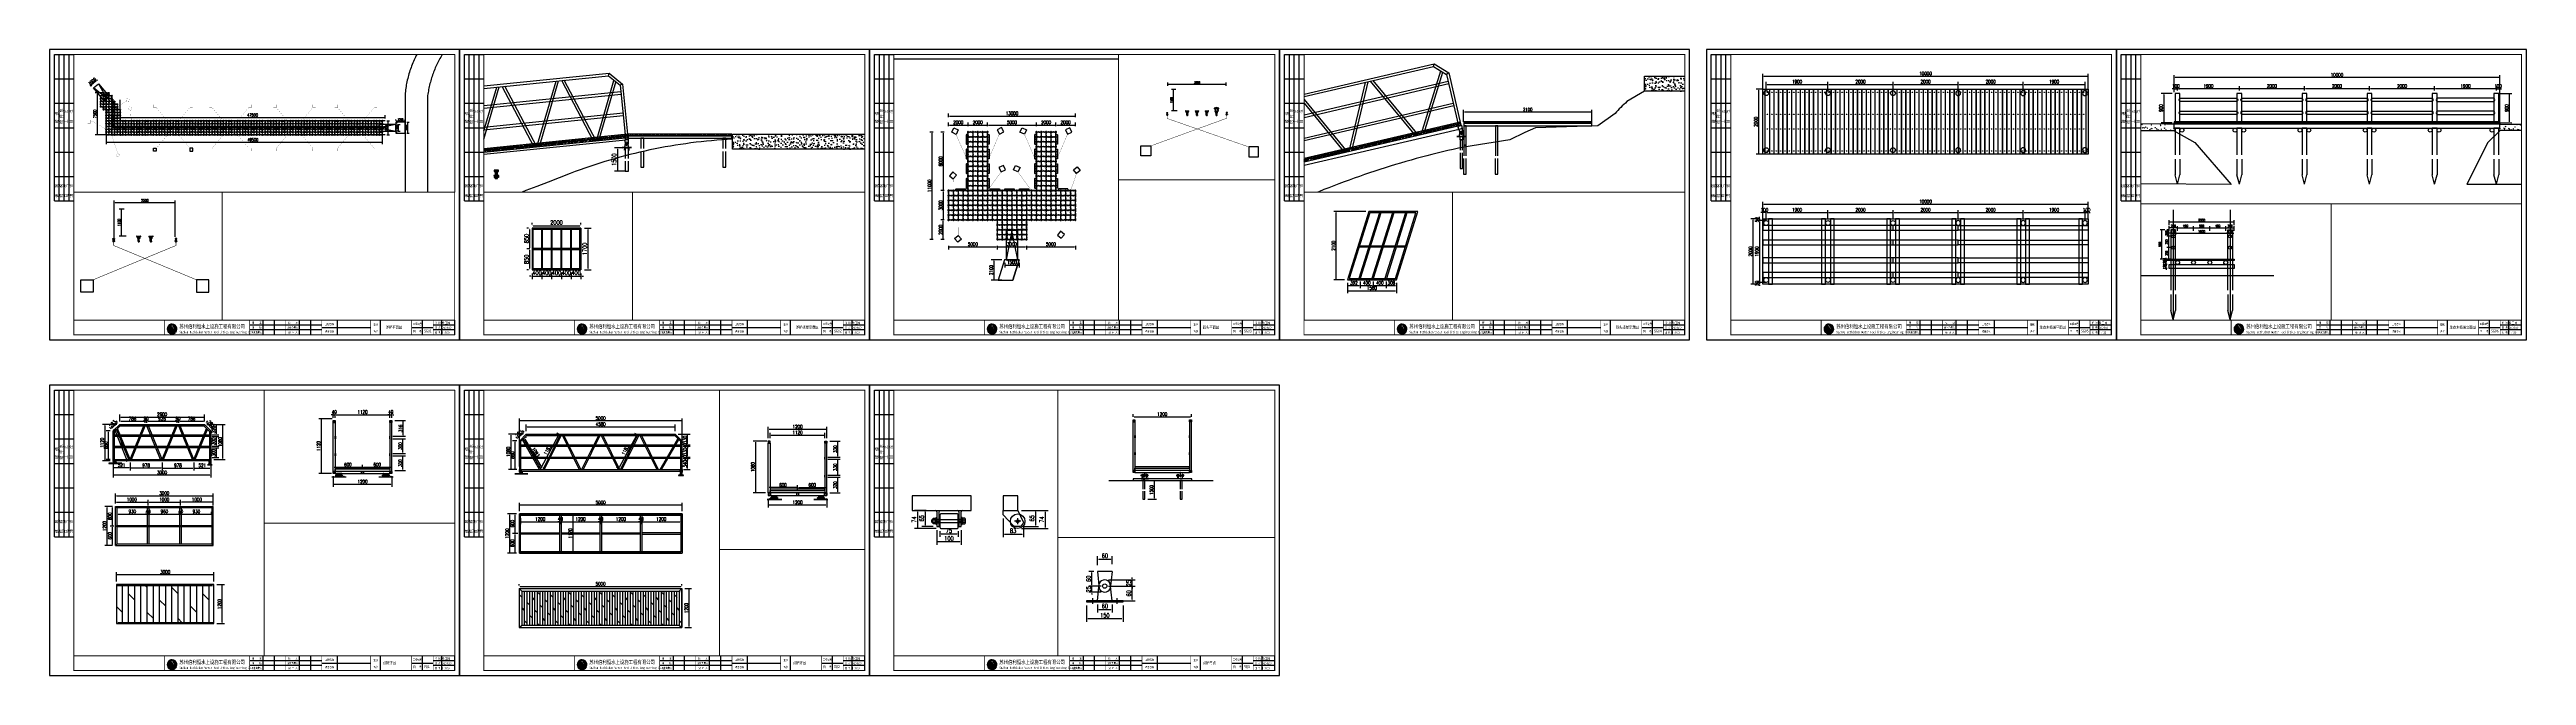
# Paper-space layout '布局' of a CAD drawing. Header units: millimetres. Extents: x -412 to 2125, y -325 to 316.
# The model-space entities are those that its viewports show. They can reach past a viewport. Long polylines and large blocks are cut down to what shows.
import ezdxf

# ---------------------------------------------------------------- set-up
doc = ezdxf.new("R2010")
doc.units = ezdxf.units.MM
doc.header["$LTSCALE"] = 10
doc.linetypes.add('ACAD_ISO03W100', pattern=[30, 12, -18])
doc.linetypes.add('CENTER2', pattern=[28.575, 19.05, -3.175, 3.175, -3.175])
doc.layers.get('0').update_dxf_attribs({"linetype": 'CONTINUOUS'})
doc.layers.get('DEFPOINTS').update_dxf_attribs({"linetype": 'CONTINUOUS'})
for name, color, linetype in [('00-HATCH(填充)', 250, 'CONTINUOUS'), ('dims', 8, 'CONTINUOUS'), ('PUB_DIM', 3, 'CONTINUOUS'), ('W-_ANTICOLLISION防撞措施', 6, 'CONTINUOUS'), ('W-bridge approach引桥', 4, 'CONTINUOUS'), ('W-FLOAT_BOWL浮筒', 253, 'CONTINUOUS'), ('W-PLASTIC_RAILINGS塑木栏杆', 6, 'CONTINUOUS'), ('W-STEEL_FRAME钢架', 3, 'CONTINUOUS'), ('W-STEEL_KEEL钢龙骨', 5, 'CONTINUOUS'), ('W-WOOD_FLOOR木地板', 30, 'CONTINUOUS'), ('W-游步道中线', 153, 'CONTINUOUS'), ('固定锚', 5, 'CONTINUOUS'), ('木地板', 32, 'CONTINUOUS'), ('设计木栈道', 1, 'CONTINUOUS')]:
    doc.layers.add(name, color=color, linetype=linetype)
doc.layers.add('碳化木', color=7, linetype='CONTINUOUS', true_color=0xc0b9a0)
doc.styles.add('-宋体', font='SimSun.ttf', dxfattribs={"width": 0.8})
doc.styles.add('_TCH_DIM', font='SIMPLEX.shx', dxfattribs={"width": 0.7, "bigfont": 'hztxt.shx'})
doc.styles.get("Standard").update_dxf_attribs({"font": 'tssdeng.shx', "width": 0.7, "bigfont": 'hztxt.shx'})
doc.styles.add('STANDARD_T3', font='simplex.shx', dxfattribs={"width": 0.7, "bigfont": 'gbcbig.shx'})
doc.styles.add('图框', font='SimSun.ttf')
doc.styles.add('黑体', font='simhei_0.ttf', dxfattribs={"width": 0.8})
doc.dimstyles.new('W&&100', dxfattribs={"dimtxt": 350, "dimasz": 100, "dimexe": 250, "dimexo": 300, "dimgap": 100, "dimtad": 1, "dimdec": 0, "dimzin": 0, "dimdsep": 46, "dimtxsty": 'STANDARD_T3', "dimcen": 0.09, "dimclrd": 1, "dimclre": 1, "dimclrt": 7, "dimazin": 2, "dimtfac": 1, "dimtdec": 0, "dimtix": 1, "dimtmove": 2, "dimatfit": 3, "dimfxl": 100, "dimtolj": 1, "dimtzin": 0, "dimarcsym": 0})
doc.dimstyles.new('W&&15', dxfattribs={"dimtxt": 52.5, "dimasz": 15, "dimexe": 37.5, "dimexo": 45, "dimgap": 15, "dimtad": 1, "dimdec": 0, "dimzin": 0, "dimdsep": 46, "dimtxsty": 'STANDARD_T3', "dimcen": 0.09, "dimclrd": 1, "dimclre": 1, "dimclrt": 7, "dimazin": 2, "dimtfac": 1, "dimtdec": 0, "dimtix": 1, "dimtmove": 2, "dimatfit": 3, "dimfxl": 100, "dimtolj": 1, "dimtzin": 0, "dimarcsym": 0})
doc.dimstyles.new('W&&150', dxfattribs={"dimtxt": 525, "dimasz": 150, "dimexe": 375, "dimexo": 450, "dimgap": 150, "dimtad": 1, "dimdec": 0, "dimzin": 0, "dimdsep": 46, "dimtxsty": 'STANDARD_T3', "dimcen": 0.09, "dimclrd": 1, "dimclre": 1, "dimclrt": 7, "dimazin": 2, "dimtfac": 1, "dimtdec": 0, "dimtix": 1, "dimtmove": 2, "dimatfit": 3, "dimfxl": 100, "dimtolj": 1, "dimtzin": 0, "dimarcsym": 0})
doc.dimstyles.new('W&&20', dxfattribs={"dimtxt": 70, "dimasz": 20, "dimexe": 50, "dimexo": 60, "dimgap": 20, "dimtad": 1, "dimdec": 0, "dimzin": 0, "dimdsep": 46, "dimtxsty": 'STANDARD_T3', "dimcen": 0.09, "dimclrd": 1, "dimclre": 1, "dimclrt": 7, "dimazin": 2, "dimtfac": 1, "dimtdec": 0, "dimtix": 1, "dimtmove": 2, "dimatfit": 3, "dimfxl": 100, "dimtolj": 1, "dimtzin": 0, "dimarcsym": 0})
doc.dimstyles.new('W&&30', dxfattribs={"dimtxt": 105, "dimasz": 30, "dimexe": 75, "dimexo": 90, "dimgap": 30, "dimtad": 1, "dimdec": 0, "dimzin": 0, "dimdsep": 46, "dimtxsty": 'STANDARD_T3', "dimcen": 0.09, "dimclrd": 1, "dimclre": 1, "dimclrt": 7, "dimazin": 2, "dimtfac": 1, "dimtdec": 0, "dimtix": 1, "dimtmove": 2, "dimatfit": 3, "dimfxl": 100, "dimtolj": 1, "dimtzin": 0, "dimarcsym": 0})
doc.dimstyles.new('W&&5', dxfattribs={"dimtxt": 17.5, "dimasz": 5, "dimexe": 12.5, "dimexo": 15, "dimgap": 5, "dimtad": 1, "dimdec": 0, "dimzin": 0, "dimdsep": 46, "dimtxsty": 'STANDARD_T3', "dimcen": 0.09, "dimclrd": 1, "dimclre": 1, "dimclrt": 7, "dimazin": 2, "dimtfac": 1, "dimtdec": 0, "dimtix": 1, "dimtmove": 2, "dimatfit": 3, "dimfxl": 100, "dimtolj": 1, "dimtzin": 0, "dimarcsym": 0})
doc.dimstyles.new('W&&50', dxfattribs={"dimtxt": 175, "dimasz": 50, "dimexe": 125, "dimexo": 150, "dimgap": 50, "dimtad": 1, "dimdec": 0, "dimzin": 0, "dimdsep": 46, "dimtxsty": 'STANDARD_T3', "dimcen": 0.09, "dimclrd": 1, "dimclre": 1, "dimclrt": 7, "dimazin": 2, "dimtfac": 1, "dimtdec": 0, "dimtix": 1, "dimtmove": 2, "dimatfit": 3, "dimfxl": 100, "dimtolj": 1, "dimtzin": 0, "dimarcsym": 0})

# ---------------------------------------------------------------- blocks, each defined once
blk = doc.blocks.new('$TITLEBLK$00000187')
h = blk.add_hatch(color=140)
h.dxf.hatch_style = 1
h.paths.add_polyline_path([(-294.3, 4.5, 0.294083), (-290.9, 4.5, -0.363756), (-285, 4, 1.450144)])
h.paths.add_polyline_path([(-289.5, 10.8), (-286.2, 5.1, 0.101723), (-288.2, 5.6), (-289.8, 8.7), (-292.5, 4.3, -0.081837), (-293.6, 4.4)], flags=16)
h = blk.add_hatch(color=174)
h.paths.add_polyline_path([(-285.1, 3.8, 0.296692), (-289.1, 4.3, -0.04264), (-291.3, 3.4, -0.209747), (-293.9, 3.6, 0.179915), (-291.3, 1.3, 0.169783), (-289.3, 2, -0.05744), (-287.7, 2.7, -0.214092), (-285.8, 2.7, 0.064571)])
h.paths.add_polyline_path([(-288.7, 3, -0.084014), (-290.9, 2.1, -0.271733), (-293, 2.6, 0.071966), (-291.6, 2.6, 0.098278), (-289.8, 3.2, -0.072406), (-288.5, 3.9, -0.088156), (-287, 4.1, -0.181988), (-285.6, 3.5, 0.206106)], flags=16)
blk.add_hatch(color=174).paths.add_polyline_path([(-286.1, 2.4, 0.189728), (-288.2, 1.8, -0.126537), (-290.5, 1.1, 0.245013)])
for p, q in [((-136, 10), (-210, 10)), ((-136, 5), (-210, 5)), ((-196, 0), (-196, 15)), ((-184.5, 0), (-184.5, 15)), ((-159, 0), (-159, 15)), ((-147.5, 0), (-147.5, 15)), ((-136, 7.5), (-86, 7.5)), ((-120, 0), (-120, 15)), ((-76, 0), (-76, 15)), ((-44, 7.5), (-22, 7.5)), ((-33, 0), (-33, 15)), ((0, 10), (-22, 10)), ((0, 5), (-22, 5)), ((-13, 0), (-13, 15)), ((0, 0), (0, 15))]:
    blk.add_line(p, q)
for points, const_width in [([(-297.5, 0), (-297.5, 15), (0, 15)], 0.8), ([(-210, 0), (-210, 15)], 0.5), ([(-173, 0), (-173, 15)], 0.5), ([(-136, 0), (-136, 15)], 0.5), ([(-86, 0), (-86, 15)], 0.5), ([(-44, 0), (-44, 15)], 0.5), ([(-22, 0), (-22, 15)], 0.5)]:
    blk.add_lwpolyline(points, dxfattribs=dict(const_width=const_width))
for points in [[(-294.3, 4.5, 0.294083), (-290.9, 4.5, -0.363756), (-285, 4, 1.450144)], [(-293.6, 4.4), (-289.5, 10.8), (-286.2, 5.1, 0.101723), (-288.2, 5.6), (-289.8, 8.7), (-292.5, 4.3, -0.081837)]]:
    blk.add_lwpolyline(points, format="xyb", close=True)
for points in [[(-293.9, 3.6, 0.209747), (-291.3, 3.4, 0.04264), (-289.1, 4.3, -0.296692), (-285.1, 3.8)], [(-293, 2.6, 0.071966), (-291.6, 2.6, 0.098278), (-289.8, 3.2, -0.072406), (-288.5, 3.9, -0.088156), (-287, 4.1, -0.181988), (-285.6, 3.5, 0.206106), (-288.7, 3, -0.084014), (-290.9, 2.1, -0.271733), (-293, 2.6)], [(-291.3, 1.3, 0.169783), (-289.3, 2, -0.05744), (-287.7, 2.7, -0.214092), (-285.8, 2.7, -0.214092)], [(-290.5, 1.1, 0.126537), (-288.2, 1.8, -0.189728), (-286.1, 2.4, -0.189728)]]:
    blk.add_lwpolyline(points, format="xyb")
for start, end in [(208.4706, 249.2676), (258.5751, 313.6432), (318.8384, 333.6165)]:
    blk.add_arc((-289.5, 6), 5, start, end)
at = {"style": '图框'}
for s, height, width, p in [('SuZhou Bethlehem Water Facilities Engineering Co.,Ltd ', 2.5, 0.75, (-282.1, 1.6)), ('苏州伯利恒水上设施工程有限公司', 4, 0.8, (-282.1, 6.6)), ('项目负责人', 2, 0.8, (-208.5, 1.4)), ('审    定', 2, 0.8, (-207.5, 11.3)), ('审    核', 2, 0.8, (-207.6, 6.5)), ('设计负责人', 2, 0.8, (-171.6, 6.5)), ('校    对', 2, 0.8, (-170.4, 11.3)), ('设 计 人', 2, 0.8, (-170.3, 1.4)), ('工程名称', 2, 0.8, (-132.8, 9.9)), ('项目名称', 2, 0.8, (-132.8, 2.4)), ('名称', 2, 0.8, (-83.3, 2.5)), ('图纸', 2, 0.8, (-83.3, 9.5)), ('工程编号', 2, 0.8, (-42.8, 10.1)), ('图   号', 2, 0.8, (-42.5, 2.6)), ('比 例', 2, 0.8, (-20.3, 1.4)), ('阶 段', 2, 0.8, (-20.1, 11.3)), ('日 期', 2, 0.8, (-20.3, 6.5))]:
    blk.add_text(s, height=height, dxfattribs=dict(at, width=width)).set_placement(p)
for tag, p in [('项目负责人', (-195.7, 1.1)), ('审定人', (-193.7, 10.9)), ('审核人', (-193.7, 6)), ('设计负责人', (-158.6, 6.2)), ('设计人', (-156.5, 1.2)), ('校对', (-155.5, 10.9))]:
    blk.add_attdef(tag, p, '', height=3)
for tag, p, height, style, width in [('项目名称', (-115.7, 2), 3, '-宋体', 0.8), ('工程名称', (-115.7, 9.5), 3, '-宋体', 0.8), ('图名', (-73.7, 6.2), 3, '-宋体', 0.8), ('图号', (-31.4, 2.5), 3, '_TCH_DIM', 0.7), ('阶段', (-13, 10.8), 2.5, '黑体', 0.8), ('比例', (-13, 1.1), 2.5, '黑体', 0.8), ('日期', (-13, 5.8), 2.5, '黑体', 0.8)]:
    blk.add_attdef(tag, p, '', height=height, dxfattribs=dict(style=style, width=width))
blk = doc.blocks.new('$TITLEBLK$00000095')
for p, q in [((-150, 20), (-150, 0)), ((-150, 20), (0, 20)), ((-150, 15), (-75, 15)), ((-150, 10), (-75, 10)), ((-150, 5), (-75, 5)), ((-125, 20), (-125, 0)), ((-100, 20), (-100, 0)), ((-75, 20), (-75, 0)), ((-75, 20), (-75, 0)), ((-75, 15), (0, 15)), ((-75, 10), (0, 10)), ((-75, 5), (0, 5)), ((-50, 20), (-50, 0)), ((-25, 20), (-25, 0)), ((0, 20), (0, 0))]:
    blk.add_line(p, q)
at = {"width": 0.8}
for s, p in [('结   构', (-146.4, 10.9)), ('建   筑', (-146.4, 15.6)), ('通   讯', (-146.4, 0.9)), ('电   气', (-146.4, 5.6)), ('给 排 水', (-71, 10.9)), ('工   艺', (-70.3, 6.1)), ('暖  通', (-70.3, 15.7)), ('自   控', (-70.3, 1.2))]:
    blk.add_text(s, height=3.51, dxfattribs=at).set_placement(p)
blk = doc.blocks.new('TK')
blk.add_lwpolyline([(0, 0), (420, 0), (420, 297), (0, 297)], close=True)
at = {"const_width": 1}
blk.add_lwpolyline([(25, 5), (415, 5), (415, 292), (25, 292)], close=True, dxfattribs=at)
at = {"const_width": 0.8}
blk.add_lwpolyline([(415, 20), (25, 20)], dxfattribs=at)
at = {"rotation": 90}
blk.add_blockref('$TITLEBLK$00000095', (25, 292), dxfattribs=at)
blk = doc.blocks.new('*D35')
at = {"layer": 'DEFPOINTS', "color": 0, "transparency": 16777216}
for p in [(367476, 1517106), (367476, 1515608, 0), (364976, 1515572, 0)]:
    blk.add_point(p, dxfattribs=at)
at = {"layer": 'W-FLOAT_BOWL浮筒', "color": 1, "lineweight": -2, "transparency": 16777216}
for p, q in [((364976, 1515662), (364976, 1517181)), ((367476, 1515698), (367476, 1517181)), ((365006, 1517106), (367446, 1517106))]:
    blk.add_line(p, q, dxfattribs=at)
at = {"layer": 'W-FLOAT_BOWL浮筒', "color": 1, "transparency": 16777216}
for points in [[(365006, 1517111), (365006, 1517101), (364976, 1517106)], [(367446, 1517111), (367446, 1517101), (367476, 1517106)]]:
    blk.add_solid(points, dxfattribs=at)
at = {"layer": 'W-FLOAT_BOWL浮筒', "color": 7, "transparency": 16777216, "insert": (366226, 1517188), "char_height": 105, "attachment_point": 5, "style": 'STANDARD_T3'}
blk.add_mtext('\\A1;2500', dxfattribs=at)
blk = doc.blocks.new('*D36')
at = {"layer": 'DEFPOINTS', "color": 0, "transparency": 16777216}
for p in [(365476, 1516832), (365253, 1515732), (365555, 1515732, 0)]:
    blk.add_point(p, dxfattribs=at)
at = {"layer": 'W-FLOAT_BOWL浮筒', "color": 1, "lineweight": -2, "transparency": 16777216}
for p, q in [((365386, 1516832), (365178, 1516832)), ((365253, 1516802), (365253, 1515762)), ((365465, 1515732), (365178, 1515732))]:
    blk.add_line(p, q, dxfattribs=at)
at = {"layer": 'W-FLOAT_BOWL浮筒', "color": 1, "transparency": 16777216}
for points in [[(365248, 1516802), (365258, 1516802), (365253, 1516832)], [(365248, 1515762), (365258, 1515762), (365253, 1515732)]]:
    blk.add_solid(points, dxfattribs=at)
at = {"layer": 'W-FLOAT_BOWL浮筒', "color": 7, "transparency": 16777216, "insert": (365171, 1516282), "char_height": 105, "attachment_point": 5, "rotation": 90, "style": 'STANDARD_T3'}
blk.add_mtext('\\A1;1100', dxfattribs=at)
blk = doc.blocks.new('*D66')
at = {"color": 1, "lineweight": -2, "transparency": 16777216}
for p, q in [((383173, 1492793), (382823, 1492793)), ((383073, 1492693), (383073, 1486893)), ((383173, 1486793), (382823, 1486793))]:
    blk.add_line(p, q, dxfattribs=at)
at = {"color": 1, "transparency": 16777216}
for points in [[(383056, 1492693), (383090, 1492693), (383073, 1492793)], [(383056, 1486893), (383090, 1486893), (383073, 1486793)]]:
    blk.add_solid(points, dxfattribs=at)
at = {"layer": 'DEFPOINTS', "color": 0, "transparency": 16777216}
for p in [(385600, 1492793), (383073, 1486793), (385627, 1486793)]:
    blk.add_point(p, dxfattribs=at)
at = {"color": 7, "transparency": 16777216, "insert": (382798, 1489793), "char_height": 350, "attachment_point": 5, "rotation": 90, "style": 'STANDARD_T3'}
blk.add_mtext('\\A1;6000', dxfattribs=at)
blk = doc.blocks.new('*D67')
at = {"color": 1, "lineweight": -2, "transparency": 16777216}
for p, q in [((383173, 1486793), (382823, 1486793)), ((383073, 1486693), (383073, 1483893)), ((383173, 1483793), (382823, 1483793))]:
    blk.add_line(p, q, dxfattribs=at)
at = {"color": 1, "transparency": 16777216}
for points in [[(383056, 1486693), (383090, 1486693), (383073, 1486793)], [(383056, 1483893), (383090, 1483893), (383073, 1483793)]]:
    blk.add_solid(points, dxfattribs=at)
at = {"layer": 'DEFPOINTS', "color": 0, "transparency": 16777216}
for p in [(385627, 1486793), (383073, 1483793), (383600, 1483793)]:
    blk.add_point(p, dxfattribs=at)
at = {"color": 7, "transparency": 16777216, "insert": (382798, 1485293), "char_height": 350, "attachment_point": 5, "rotation": 90, "style": 'STANDARD_T3'}
blk.add_mtext('\\A1;3000', dxfattribs=at)
blk = doc.blocks.new('*D68')
at = {"color": 1, "lineweight": -2, "transparency": 16777216}
for p, q in [((383600, 1493407), (383600, 1493757)), ((385600, 1493407), (385600, 1493757)), ((383700, 1493507), (385500, 1493507))]:
    blk.add_line(p, q, dxfattribs=at)
at = {"color": 1, "transparency": 16777216}
for points in [[(383700, 1493524), (383700, 1493490), (383600, 1493507)], [(385500, 1493524), (385500, 1493490), (385600, 1493507)]]:
    blk.add_solid(points, dxfattribs=at)
at = {"layer": 'DEFPOINTS', "color": 0, "transparency": 16777216}
for p in [(385600, 1493507), (385600, 1492793), (383600, 1486793)]:
    blk.add_point(p, dxfattribs=at)
at = {"color": 7, "transparency": 16777216, "insert": (384600, 1493782), "char_height": 350, "attachment_point": 5, "style": 'STANDARD_T3'}
blk.add_mtext('\\A1;2000', dxfattribs=at)
blk = doc.blocks.new('*D69')
at = {"color": 1, "lineweight": -2, "transparency": 16777216}
for p, q in [((385600, 1493407), (385600, 1493757)), ((387600, 1493407), (387600, 1493757)), ((385700, 1493507), (387500, 1493507))]:
    blk.add_line(p, q, dxfattribs=at)
at = {"color": 1, "transparency": 16777216}
for points in [[(385700, 1493524), (385700, 1493490), (385600, 1493507)], [(387500, 1493524), (387500, 1493490), (387600, 1493507)]]:
    blk.add_solid(points, dxfattribs=at)
at = {"layer": 'DEFPOINTS', "color": 0, "transparency": 16777216}
for p in [(387600, 1493507), (385600, 1492793), (387600, 1492793)]:
    blk.add_point(p, dxfattribs=at)
at = {"color": 7, "transparency": 16777216, "insert": (386600, 1493782), "char_height": 350, "attachment_point": 5, "style": 'STANDARD_T3'}
blk.add_mtext('\\A1;2000', dxfattribs=at)
blk = doc.blocks.new('*D70')
at = {"color": 1, "lineweight": -2, "transparency": 16777216}
for p, q in [((387600, 1493407), (387600, 1493757)), ((392600, 1493407), (392600, 1493757)), ((387700, 1493507), (392500, 1493507))]:
    blk.add_line(p, q, dxfattribs=at)
at = {"color": 1, "transparency": 16777216}
for points in [[(387700, 1493524), (387700, 1493490), (387600, 1493507)], [(392500, 1493524), (392500, 1493490), (392600, 1493507)]]:
    blk.add_solid(points, dxfattribs=at)
at = {"layer": 'DEFPOINTS', "color": 0, "transparency": 16777216}
for p in [(392600, 1493507), (387600, 1492793), (392600, 1492793)]:
    blk.add_point(p, dxfattribs=at)
at = {"color": 7, "transparency": 16777216, "insert": (390100, 1493782), "char_height": 350, "attachment_point": 5, "style": 'STANDARD_T3'}
blk.add_mtext('\\A1;5000', dxfattribs=at)
blk = doc.blocks.new('*D71')
at = {"color": 1, "lineweight": -2, "transparency": 16777216}
for p, q in [((392600, 1493407), (392600, 1493757)), ((394600, 1493407), (394600, 1493757)), ((392700, 1493507), (394500, 1493507))]:
    blk.add_line(p, q, dxfattribs=at)
at = {"color": 1, "transparency": 16777216}
for points in [[(392700, 1493524), (392700, 1493490), (392600, 1493507)], [(394500, 1493524), (394500, 1493490), (394600, 1493507)]]:
    blk.add_solid(points, dxfattribs=at)
at = {"layer": 'DEFPOINTS', "color": 0, "transparency": 16777216}
for p in [(394600, 1493507), (392600, 1492793), (394600, 1492793)]:
    blk.add_point(p, dxfattribs=at)
at = {"color": 7, "transparency": 16777216, "insert": (393600, 1493782), "char_height": 350, "attachment_point": 5, "style": 'STANDARD_T3'}
blk.add_mtext('\\A1;2000', dxfattribs=at)
blk = doc.blocks.new('*D72')
at = {"color": 1, "lineweight": -2, "transparency": 16777216}
for p, q in [((394600, 1493407), (394600, 1493757)), ((396600, 1493407), (396600, 1493757)), ((394700, 1493507), (396500, 1493507))]:
    blk.add_line(p, q, dxfattribs=at)
at = {"color": 1, "transparency": 16777216}
for points in [[(394700, 1493524), (394700, 1493490), (394600, 1493507)], [(396500, 1493524), (396500, 1493490), (396600, 1493507)]]:
    blk.add_solid(points, dxfattribs=at)
at = {"layer": 'DEFPOINTS', "color": 0, "transparency": 16777216}
for p in [(396600, 1493507), (394600, 1492793), (396600, 1486793)]:
    blk.add_point(p, dxfattribs=at)
at = {"color": 7, "transparency": 16777216, "insert": (395600, 1493782), "char_height": 350, "attachment_point": 5, "style": 'STANDARD_T3'}
blk.add_mtext('\\A1;2000', dxfattribs=at)
blk = doc.blocks.new('*D73')
at = {"color": 1, "lineweight": -2, "transparency": 16777216}
for p, q in [((383600, 1494331), (383600, 1494681)), ((396600, 1494331), (396600, 1494681)), ((383700, 1494431), (396500, 1494431))]:
    blk.add_line(p, q, dxfattribs=at)
at = {"color": 1, "transparency": 16777216}
for points in [[(383700, 1494448), (383700, 1494415), (383600, 1494431)], [(396500, 1494448), (396500, 1494415), (396600, 1494431)]]:
    blk.add_solid(points, dxfattribs=at)
at = {"layer": 'DEFPOINTS', "color": 0, "transparency": 16777216}
for p in [(396600, 1494431), (383600, 1486793), (396600, 1486793)]:
    blk.add_point(p, dxfattribs=at)
at = {"color": 7, "transparency": 16777216, "insert": (390100, 1494706), "char_height": 350, "attachment_point": 5, "style": 'STANDARD_T3'}
blk.add_mtext('\\A1;13000', dxfattribs=at)
blk = doc.blocks.new('*D74')
at = {"color": 1, "lineweight": -2, "transparency": 16777216}
for p, q in [((382026, 1492793), (381676, 1492793)), ((381926, 1481893), (381926, 1492693)), ((382026, 1481793), (381676, 1481793))]:
    blk.add_line(p, q, dxfattribs=at)
at = {"color": 1, "transparency": 16777216}
for points in [[(381909, 1492693), (381943, 1492693), (381926, 1492793)], [(381909, 1481893), (381943, 1481893), (381926, 1481793)]]:
    blk.add_solid(points, dxfattribs=at)
at = {"layer": 'DEFPOINTS', "color": 0, "transparency": 16777216}
for p in [(381926, 1492793), (385600, 1492793), (388600, 1481793)]:
    blk.add_point(p, dxfattribs=at)
at = {"color": 7, "transparency": 16777216, "insert": (381651, 1487293), "char_height": 350, "attachment_point": 5, "rotation": 90, "style": 'STANDARD_T3'}
blk.add_mtext('\\A1;11000', dxfattribs=at)
blk = doc.blocks.new('浮筒')
at = {"color": 0}
for p, q in [((-49, 527), (-27, 549)), ((27, 549), (55, 521)), ((199, 484), (232, 513)), ((261, 516), (239, 516)), ((301, 484), (268, 513)), ((473, 549), (445, 521)), ((527, 549), (549, 527)), ((-49, 473), (-21, 445)), ((55, 479), (21, 445)), ((149, 500), (105, 500)), ((171, 484), (155, 497)), ((193, 481), (177, 481)), ((307, 481), (323, 481)), ((329, 484), (345, 497)), ((395, 500), (351, 500)), ((445, 479), (479, 445)), ((549, 473), (521, 445)), ((0, 395), (0, 351)), ((16, 329), (3, 345)), ((19, 307), (19, 323)), ((500, 395), (500, 351)), ((513, 333), (503, 345)), ((516, 304), (516, 326)), ((-16, 261), (-16, 239)), ((16, 301), (-13, 268)), ((16, 199), (-13, 232)), ((481, 258), (481, 242)), ((513, 297), (484, 264)), ((513, 203), (484, 236)), ((0, 149), (0, 105)), ((16, 171), (3, 155)), ((19, 193), (19, 177)), ((500, 149), (500, 105)), ((513, 167), (503, 155)), ((516, 196), (516, 174)), ((-49, 27), (-21, 55)), ((21, 55), (55, 21)), ((149, 0), (105, 0)), ((203, -13), (236, 16)), ((258, 19), (242, 19)), ((297, -13), (264, 16)), ((395, 0), (351, 0)), ((479, 55), (445, 21)), ((549, 27), (521, 55)), ((-27, -49), (-49, -27)), ((27, -49), (55, -21)), ((167, -13), (155, -3)), ((196, -16), (174, -16)), ((304, -16), (326, -16)), ((333, -13), (345, -3)), ((473, -49), (445, -21)), ((549, -27), (527, -49))]:
    blk.add_line(p, q, dxfattribs=at)
for centre, radius, start, end in [((-22, 500), 38, 135, 225), ((0, 522), 38, 45, 135), ((0, 500), 25, 106.2602, 163.7398), ((0, 524), 7, 0, 180), ((0, 500), 25, 16.2602, 73.7398), ((105, 570), 70, 225, 270), ((239, 506), 10, 90, 132.2737), ((261, 506), 10, 47.7263, 90), ((395, 570), 70, 270, 315), ((500, 522), 38, 45, 135), ((500, 500), 25, 106.2602, 163.7398), ((500, 524), 7, 0, 180), ((500, 500), 25, 16.2602, 73.7398), ((522, 500), 38, 315, 45), ((-24, 500), 7, 90, 270), ((0, 500), 25, 196.2602, 253.7398), ((-70, 395), 70, 0, 45), ((0, 476), 7, 180, 0), ((70, 395), 70, 135, 180), ((0, 500), 25, 286.2602, 343.7398), ((24, 500), 7, 270, 90), ((105, 430), 70, 90, 135), ((149, 490), 10, 47.7263, 90), ((177, 491), 10, 227.7263, 270), ((193, 491), 10, 270, 312.2737), ((307, 491), 10, 227.7263, 270), ((323, 491), 10, 270, 312.2737), ((351, 490), 10, 90, 132.2737), ((395, 430), 70, 45, 90), ((476, 500), 7, 90, 270), ((500, 500), 25, 196.2602, 253.7398), ((430, 395), 70, 0, 45), ((500, 476), 7, 180, 0), ((570, 395), 70, 135, 180), ((500, 500), 25, 286.2602, 343.7398), ((524, 500), 7, 270, 90), ((10, 351), 10, 180, 222.2737), ((9, 323), 10, 0, 42.2737), ((9, 307), 10, 317.7263, 0), ((510, 351), 10, 180, 222.2737), ((506, 326), 10, 0, 42.2737), ((-6, 261), 10, 137.7263, 180), ((-6, 239), 10, 180, 222.2737), ((491, 258), 10, 137.7263, 180), ((491, 242), 10, 180, 222.2737), ((506, 304), 10, 317.7263, 0), ((-70, 105), 70, 315, 0), ((10, 149), 10, 137.7263, 180), ((70, 105), 70, 180, 225), ((9, 193), 10, 0, 42.2737), ((9, 177), 10, 317.7263, 0), ((430, 105), 70, 315, 0), ((510, 149), 10, 137.7263, 180), ((570, 105), 70, 180, 225), ((506, 196), 10, 0, 42.2737), ((506, 174), 10, 317.7263, 0), ((-22, 0), 38, 135, 225), ((-24, 0), 7, 90, 270), ((0, 0), 25, 106.2602, 163.7398), ((0, 24), 7, 0, 180), ((0, 0), 25, 16.2602, 73.7398), ((24, 0), 7, 270, 90), ((105, 70), 70, 225, 270), ((105, -70), 70, 90, 135), ((149, -10), 10, 47.7263, 90), ((242, 9), 10, 90, 132.2737), ((258, 9), 10, 47.7263, 90), ((351, -10), 10, 90, 132.2737), ((395, 70), 70, 270, 315), ((395, -70), 70, 45, 90), ((476, 0), 7, 90, 270), ((500, 0), 25, 106.2602, 163.7398), ((500, 24), 7, 0, 180), ((500, 0), 25, 16.2602, 73.7398), ((524, 0), 7, 270, 90), ((522, 0), 38, 315, 45), ((0, -22), 38, 225, 315), ((0, 0), 25, 196.2602, 253.7398), ((0, -24), 7, 180, 0), ((0, 0), 25, 286.2602, 343.7398), ((174, -6), 10, 227.7263, 270), ((196, -6), 10, 270, 312.2737), ((304, -6), 10, 227.7263, 270), ((326, -6), 10, 270, 312.2737), ((500, -22), 38, 225, 315), ((500, 0), 25, 196.2602, 253.7398), ((500, -24), 7, 180, 0), ((500, 0), 25, 286.2602, 343.7398)]:
    blk.add_arc(centre, radius, start, end, dxfattribs=at)
blk = doc.blocks.new('*U75')
at = {"layer": 'W-FLOAT_BOWL浮筒'}
blk.add_blockref('浮筒', (-250, -250), dxfattribs=at)
blk = doc.blocks.new('*U76')
at = {"color": 0, "linetype": 'ByBlock', "lineweight": -2, "transparency": 16777216}
for p in [(0, 5500), (500, 5500), (1000, 5500), (1500, 5500), (0, 5000), (500, 5000), (1000, 5000), (1500, 5000), (0, 4500), (500, 4500), (1000, 4500), (1500, 4500), (0, 4000), (500, 4000), (1000, 4000), (1500, 4000), (0, 3500), (500, 3500), (1000, 3500), (1500, 3500), (0, 3000), (500, 3000), (1000, 3000), (1500, 3000), (0, 2500), (500, 2500), (1000, 2500), (1500, 2500), (0, 2000), (500, 2000), (1000, 2000), (1500, 2000), (0, 1500), (500, 1500), (1000, 1500), (1500, 1500), (0, 1000), (500, 1000), (1000, 1000), (1500, 1000), (0, 500), (500, 500), (1000, 500), (1500, 500), (0, 0), (500, 0), (1000, 0), (1500, 0)]:
    blk.add_blockref('*U75', p, dxfattribs=at)
blk = doc.blocks.new('*U77')
at = {"layer": 'W-FLOAT_BOWL浮筒'}
blk.add_blockref('浮筒', (-250, -250), dxfattribs=at)
blk = doc.blocks.new('*U78')
at = {"color": 0, "linetype": 'ByBlock', "lineweight": -2, "transparency": 16777216}
for p in [(0, 5500), (500, 5500), (1000, 5500), (1500, 5500), (0, 5000), (500, 5000), (1000, 5000), (1500, 5000), (0, 4500), (500, 4500), (1000, 4500), (1500, 4500), (0, 4000), (500, 4000), (1000, 4000), (1500, 4000), (0, 3500), (500, 3500), (1000, 3500), (1500, 3500), (0, 3000), (500, 3000), (1000, 3000), (1500, 3000), (0, 2500), (500, 2500), (1000, 2500), (1500, 2500), (0, 2000), (500, 2000), (1000, 2000), (1500, 2000), (0, 1500), (500, 1500), (1000, 1500), (1500, 1500), (0, 1000), (500, 1000), (1000, 1000), (1500, 1000), (0, 500), (500, 500), (1000, 500), (1500, 500), (0, 0), (500, 0), (1000, 0), (1500, 0)]:
    blk.add_blockref('*U77', p, dxfattribs=at)
blk = doc.blocks.new('*U79')
at = {"layer": 'W-FLOAT_BOWL浮筒'}
blk.add_blockref('浮筒', (-250, -250), dxfattribs=at)
blk = doc.blocks.new('*U80')
at = {"color": 0, "linetype": 'ByBlock', "lineweight": -2, "transparency": 16777216}
for p in [(0, 2500), (500, 2500), (1000, 2500), (1500, 2500), (2000, 2500), (2500, 2500), (3000, 2500), (3500, 2500), (4000, 2500), (4500, 2500), (5000, 2500), (5500, 2500), (6000, 2500), (6500, 2500), (7000, 2500), (7500, 2500), (8000, 2500), (8500, 2500), (9000, 2500), (9500, 2500), (10000, 2500), (10500, 2500), (11000, 2500), (11500, 2500), (12000, 2500), (12500, 2500), (0, 2000), (500, 2000), (1000, 2000), (1500, 2000), (2000, 2000), (2500, 2000), (3000, 2000), (3500, 2000), (4000, 2000), (4500, 2000), (5000, 2000), (5500, 2000), (6000, 2000), (6500, 2000), (7000, 2000), (7500, 2000), (8000, 2000), (8500, 2000), (9000, 2000), (9500, 2000), (10000, 2000), (10500, 2000), (11000, 2000), (11500, 2000), (12000, 2000), (12500, 2000), (0, 1500), (500, 1500), (1000, 1500), (1500, 1500), (2000, 1500), (2500, 1500), (3000, 1500), (3500, 1500), (4000, 1500), (4500, 1500), (5000, 1500), (5500, 1500), (6000, 1500), (6500, 1500), (7000, 1500), (7500, 1500), (8000, 1500), (8500, 1500), (9000, 1500), (9500, 1500), (10000, 1500), (10500, 1500), (11000, 1500), (11500, 1500), (12000, 1500), (12500, 1500), (0, 1000), (500, 1000), (1000, 1000), (1500, 1000), (2000, 1000), (2500, 1000), (3000, 1000), (3500, 1000), (4000, 1000), (4500, 1000), (5000, 1000), (5500, 1000), (6000, 1000), (6500, 1000), (7000, 1000), (7500, 1000), (8000, 1000), (8500, 1000), (9000, 1000), (9500, 1000), (10000, 1000), (10500, 1000), (11000, 1000), (11500, 1000), (12000, 1000), (12500, 1000), (0, 500), (500, 500), (1000, 500), (1500, 500), (2000, 500), (2500, 500), (3000, 500), (3500, 500), (4000, 500), (4500, 500), (5000, 500), (5500, 500), (6000, 500), (6500, 500), (7000, 500), (7500, 500), (8000, 500), (8500, 500), (9000, 500), (9500, 500), (10000, 500), (10500, 500), (11000, 500), (11500, 500), (12000, 500), (12500, 500), (0, 0), (500, 0), (1000, 0), (1500, 0), (2000, 0), (2500, 0), (3000, 0), (3500, 0), (4000, 0), (4500, 0), (5000, 0), (5500, 0), (6000, 0), (6500, 0), (7000, 0), (7500, 0), (8000, 0), (8500, 0), (9000, 0), (9500, 0), (10000, 0), (10500, 0), (11000, 0), (11500, 0), (12000, 0), (12500, 0)]:
    blk.add_blockref('*U79', p, dxfattribs=at)
blk = doc.blocks.new('*U81')
at = {"layer": 'W-FLOAT_BOWL浮筒'}
blk.add_blockref('浮筒', (-250, -250), dxfattribs=at)
blk = doc.blocks.new('*U82')
at = {"color": 0, "linetype": 'ByBlock', "lineweight": -2, "transparency": 16777216}
for p in [(0, 2500), (500, 2500), (1000, 2500), (1500, 2500), (0, 2000), (500, 2000), (1000, 2000), (1500, 2000), (0, 1500), (500, 1500), (1000, 1500), (1500, 1500), (0, 1000), (500, 1000), (1000, 1000), (1500, 1000), (0, 500), (500, 500), (1000, 500), (1500, 500), (0, 0), (500, 0), (1000, 0), (1500, 0)]:
    blk.add_blockref('*U81', p, dxfattribs=at)
blk = doc.blocks.new('*D83')
at = {"color": 1, "lineweight": -2, "transparency": 16777216}
for p, q in [((383173, 1483793), (382823, 1483793)), ((383073, 1481893), (383073, 1483693)), ((383173, 1481793), (382823, 1481793))]:
    blk.add_line(p, q, dxfattribs=at)
at = {"color": 1, "transparency": 16777216}
for points in [[(383056, 1483693), (383090, 1483693), (383073, 1483793)], [(383056, 1481893), (383090, 1481893), (383073, 1481793)]]:
    blk.add_solid(points, dxfattribs=at)
at = {"layer": 'DEFPOINTS', "color": 0, "transparency": 16777216}
for p in [(383073, 1483793), (391600, 1483793), (388600, 1481793)]:
    blk.add_point(p, dxfattribs=at)
at = {"color": 7, "transparency": 16777216, "insert": (382798, 1482793), "char_height": 350, "attachment_point": 5, "rotation": 90, "style": 'STANDARD_T3'}
blk.add_mtext('\\A1;2000', dxfattribs=at)
blk = doc.blocks.new('*D87')
at = {"layer": 'DEFPOINTS', "color": 0, "transparency": 16777216}
for p in [(431144, 1488968), (428144, 1487434, 0), (431144, 1487488, 0)]:
    blk.add_point(p, dxfattribs=at)
at = {"layer": 'W-FLOAT_BOWL浮筒', "color": 1, "lineweight": -2, "transparency": 16777216}
for p, q in [((428144, 1488868), (428144, 1489043)), ((431144, 1488868), (431144, 1489043)), ((428174, 1488968), (431114, 1488968))]:
    blk.add_line(p, q, dxfattribs=at)
at = {"layer": 'W-FLOAT_BOWL浮筒', "color": 1, "transparency": 16777216}
for points in [[(428174, 1488973), (428174, 1488963), (428144, 1488968)], [(431114, 1488973), (431114, 1488963), (431144, 1488968)]]:
    blk.add_solid(points, dxfattribs=at)
at = {"layer": 'W-FLOAT_BOWL浮筒', "color": 7, "transparency": 16777216, "insert": (429644, 1489050), "char_height": 105, "attachment_point": 5, "style": 'STANDARD_T3'}
blk.add_mtext('\\A1;3000', dxfattribs=at)
blk = doc.blocks.new('*D88')
at = {"layer": 'DEFPOINTS', "color": 0, "transparency": 16777216}
for p in [(428644, 1488694), (428422, 1487594), (428723, 1487594, 0)]:
    blk.add_point(p, dxfattribs=at)
at = {"layer": 'W-FLOAT_BOWL浮筒', "color": 1, "lineweight": -2, "transparency": 16777216}
for p, q in [((428554, 1488694), (428347, 1488694)), ((428422, 1488664), (428422, 1487624)), ((428633, 1487594), (428347, 1487594))]:
    blk.add_line(p, q, dxfattribs=at)
at = {"layer": 'W-FLOAT_BOWL浮筒', "color": 1, "transparency": 16777216}
for points in [[(428417, 1488664), (428427, 1488664), (428422, 1488694)], [(428417, 1487624), (428427, 1487624), (428422, 1487594)]]:
    blk.add_solid(points, dxfattribs=at)
at = {"layer": 'W-FLOAT_BOWL浮筒', "color": 7, "transparency": 16777216, "insert": (428339, 1488144), "char_height": 105, "attachment_point": 5, "rotation": 90, "style": 'STANDARD_T3'}
blk.add_mtext('\\A1;1100', dxfattribs=at)
blk = doc.blocks.new('防撞筒')
at = {"layer": 'W-_ANTICOLLISION防撞措施'}
blk.add_line((-229, 277), (-198, 308), dxfattribs=at)
for points in [[(-180, 468, -0.389807), (-150, 495), (-50, 495, -0.414214), (0, 445), (0, -445, -0.414214), (-50, -495), (-150, -495, -0.391617), (-180, -467, -0.391617)], [(-229, -223, 0.414214), (-229, -277), (-198, -308)]]:
    blk.add_lwpolyline(points, format="xyb", dxfattribs=at)
for points in [[(-180, 281), (-180, 403)], [(-198, 192), (-229, 223), (-207, 201)], [(-180, 97), (-180, 219)], [(-180, -219), (-180, -97)], [(-198, -192), (-229, -223), (-207, -201)], [(-180, -403), (-180, -281)]]:
    blk.add_lwpolyline(points, dxfattribs=at)
for centre, radius, start, end in [((-205, 435), 41, 307.5461, 52.4539), ((-254, 366), 80.9, 314.3844, 336.4057), ((-202, 250), 38, 135, 225), ((-204, 250), 7, 90, 270), ((-180, 250), 25, 106.2602, 163.7398), ((-180, 250), 25, 196.2602, 253.7398), ((-180, 274), 7, 0, 180), ((-180, 226), 7, 180, 0), ((-180, 250), 25, 16.2602, 73.7398), ((-180, 250), 25, 286.2602, 343.7398), ((-156, 250), 7, 270, 90), ((-254, 134), 80.9, 23.5943, 45.6156), ((-205, 65), 41, 307.5461, 52.4539), ((-205, 0), 41, 307.5461, 52.4539), ((-205, -65), 40.8, 307.4056, 52.5944), ((-254, -134), 80.9, 314.3844, 336.4057), ((-204, -250), 7, 90, 270), ((-180, -250), 25, 106.2602, 163.7398), ((-180, -250), 25, 196.2602, 253.7398), ((-180, -226), 7, 0, 180), ((-180, -274), 7, 180, 0), ((-180, -250), 25, 16.2602, 73.7398), ((-180, -250), 25, 286.2602, 343.7398), ((-156, -250), 7, 270, 90), ((-254, -366), 80.9, 23.5943, 45.6156), ((-205, -435), 40.8, 307.4056, 52.5944)]:
    blk.add_arc(centre, radius, start, end, dxfattribs=at)
blk = doc.blocks.new('*U90')
blk.add_blockref('防撞筒', (120, 0))
blk = doc.blocks.new('*U91')
at = {"color": 0, "linetype": 'ByBlock', "lineweight": -2, "transparency": 16777216}
for p in [(0, 4500), (0, 3000), (0, 1500), (0, 0)]:
    blk.add_blockref('*U90', p, dxfattribs=at)
blk = doc.blocks.new('*U92')
blk.add_blockref('防撞筒', (120, 0))
blk = doc.blocks.new('*U93')
at = {"color": 0, "linetype": 'ByBlock', "lineweight": -2, "transparency": 16777216}
for p in [(0, 4500), (0, 3000), (0, 1500), (0, 0)]:
    blk.add_blockref('*U92', p, dxfattribs=at)
blk = doc.blocks.new('*U94')
at = {"rotation": 90}
blk.add_blockref('防撞筒', (0, 120), dxfattribs=at)
blk = doc.blocks.new('*U95')
at = {"color": 0, "linetype": 'ByBlock', "lineweight": -2, "transparency": 16777216}
for p in [(0, 0), (1500, 0), (3000, 0)]:
    blk.add_blockref('*U94', p, dxfattribs=at)
blk = doc.blocks.new('*U96')
blk.add_blockref('防撞筒', (120, 0))
blk = doc.blocks.new('*U97')
at = {"color": 0, "linetype": 'ByBlock', "lineweight": -2, "transparency": 16777216}
for p in [(0, 4500), (0, 3000), (0, 1500), (0, 0)]:
    blk.add_blockref('*U96', p, dxfattribs=at)
blk = doc.blocks.new('*U98')
blk.add_blockref('防撞筒', (120, 0))
blk = doc.blocks.new('*U99')
at = {"color": 0, "linetype": 'ByBlock', "lineweight": -2, "transparency": 16777216}
for p in [(0, 4500), (0, 3000), (0, 1500), (0, 0)]:
    blk.add_blockref('*U98', p, dxfattribs=at)
blk = doc.blocks.new('3乘1.2引桥')
at = {"layer": 'W-bridge approach引桥'}
blk.add_lwpolyline([(0, -600), (3000, -600), (3000, 600), (0, 600)], close=True, dxfattribs=at)
blk.add_lwpolyline([(3000, 600), (0, 0), (3000, -600)], dxfattribs=at)
blk = doc.blocks.new('*D124')
at = {"color": 1, "lineweight": -2, "transparency": 16777216}
for p, q in [((383600, 1481137), (383600, 1480787)), ((388600, 1481137), (388600, 1480787)), ((383700, 1481037), (388500, 1481037))]:
    blk.add_line(p, q, dxfattribs=at)
at = {"color": 1, "transparency": 16777216}
for points in [[(383700, 1481053), (383700, 1481020), (383600, 1481037)], [(388500, 1481053), (388500, 1481020), (388600, 1481037)]]:
    blk.add_solid(points, dxfattribs=at)
at = {"layer": 'DEFPOINTS', "color": 0, "transparency": 16777216}
for p in [(383600, 1482748), (388600, 1482748), (388600, 1481037)]:
    blk.add_point(p, dxfattribs=at)
at = {"color": 7, "transparency": 16777216, "insert": (386100, 1481312), "char_height": 350, "attachment_point": 5, "style": 'STANDARD_T3'}
blk.add_mtext('\\A1;5000', dxfattribs=at)
blk = doc.blocks.new('*D125')
at = {"color": 1, "lineweight": -2, "transparency": 16777216}
for p, q in [((388600, 1481137), (388600, 1480787)), ((391600, 1481137), (391600, 1480787)), ((388700, 1481037), (391500, 1481037))]:
    blk.add_line(p, q, dxfattribs=at)
at = {"color": 1, "transparency": 16777216}
for points in [[(388700, 1481053), (388700, 1481020), (388600, 1481037)], [(391500, 1481053), (391500, 1481020), (391600, 1481037)]]:
    blk.add_solid(points, dxfattribs=at)
at = {"layer": 'DEFPOINTS', "color": 0, "transparency": 16777216}
for p in [(388600, 1482748), (391600, 1481748), (391600, 1481037)]:
    blk.add_point(p, dxfattribs=at)
at = {"color": 7, "transparency": 16777216, "insert": (390100, 1481312), "char_height": 350, "attachment_point": 5, "style": 'STANDARD_T3'}
blk.add_mtext('\\A1;3000', dxfattribs=at)
blk = doc.blocks.new('*D126')
at = {"color": 1, "lineweight": -2, "transparency": 16777216}
for p, q in [((391600, 1481137), (391600, 1480787)), ((396600, 1481137), (396600, 1480787)), ((391700, 1481037), (396500, 1481037))]:
    blk.add_line(p, q, dxfattribs=at)
at = {"color": 1, "transparency": 16777216}
for points in [[(391700, 1481053), (391700, 1481020), (391600, 1481037)], [(396500, 1481053), (396500, 1481020), (396600, 1481037)]]:
    blk.add_solid(points, dxfattribs=at)
at = {"layer": 'DEFPOINTS', "color": 0, "transparency": 16777216}
for p in [(396600, 1482748), (391600, 1481748), (396600, 1481037)]:
    blk.add_point(p, dxfattribs=at)
at = {"color": 7, "transparency": 16777216, "insert": (394100, 1481312), "char_height": 350, "attachment_point": 5, "style": 'STANDARD_T3'}
blk.add_mtext('\\A1;5000', dxfattribs=at)
blk = doc.blocks.new('栏杆立柱')
h = blk.add_hatch(color=6)
h.dxf.hatch_style = 1
h.paths.add_polyline_path([(-100, 0, 1), (100, 0, 1)])
at = {"color": 6}
blk.add_circle((0, 0), 100, dxfattribs=at)
blk = doc.blocks.new('*D142')
at = {"color": 1, "lineweight": -2, "transparency": 16777216}
for p, q in [((239455, 1522516), (237909, 1522516)), ((238284, 1522366), (238284, 1515166)), ((240705, 1515016), (237909, 1515016))]:
    blk.add_line(p, q, dxfattribs=at)
at = {"color": 1, "transparency": 16777216}
for points in [[(238259, 1522366), (238309, 1522366), (238284, 1522516)], [(238259, 1515166), (238309, 1515166), (238284, 1515016)]]:
    blk.add_solid(points, dxfattribs=at)
at = {"layer": 'DEFPOINTS', "color": 0, "transparency": 16777216}
for p in [(239905, 1522516), (238284, 1515016), (241155, 1515016)]:
    blk.add_point(p, dxfattribs=at)
at = {"color": 7, "transparency": 16777216, "insert": (237871, 1518766), "char_height": 525, "attachment_point": 5, "rotation": 90, "style": 'STANDARD_T3'}
blk.add_mtext('\\A1;7500', dxfattribs=at)
blk = doc.blocks.new('*D143')
at = {"color": 1, "lineweight": -2, "transparency": 16777216}
for p, q in [((239905, 1515816), (239905, 1513348)), ((289405, 1515816), (289405, 1513348)), ((240055, 1513723), (289255, 1513723))]:
    blk.add_line(p, q, dxfattribs=at)
at = {"color": 1, "transparency": 16777216}
for points in [[(240055, 1513748), (240055, 1513698), (239905, 1513723)], [(289255, 1513748), (289255, 1513698), (289405, 1513723)]]:
    blk.add_solid(points, dxfattribs=at)
at = {"layer": 'DEFPOINTS', "color": 0, "transparency": 16777216}
for p in [(239905, 1516266), (289405, 1516266), (289405, 1513723)]:
    blk.add_point(p, dxfattribs=at)
at = {"color": 7, "transparency": 16777216, "insert": (266196, 1514136), "char_height": 525, "attachment_point": 5, "style": 'STANDARD_T3'}
blk.add_mtext('\\A1;49500', dxfattribs=at)
blk = doc.blocks.new('*D140')
at = {"color": 1, "lineweight": -2, "transparency": 16777216}
for p, q in [((290205, 1517516), (290690, 1517516)), ((290440, 1515116), (290440, 1517416)), ((290205, 1515016), (290690, 1515016))]:
    blk.add_line(p, q, dxfattribs=at)
at = {"color": 1, "transparency": 16777216}
for points in [[(290423, 1517416), (290456, 1517416), (290440, 1517516)], [(290423, 1515116), (290456, 1515116), (290440, 1515016)]]:
    blk.add_solid(points, dxfattribs=at)
at = {"layer": 'DEFPOINTS', "color": 0, "transparency": 16777216}
for p in [(289905, 1517516), (290440, 1517516), (289905, 1515016)]:
    blk.add_point(p, dxfattribs=at)
at = {"color": 7, "transparency": 16777216, "insert": (290165, 1516266), "char_height": 350, "attachment_point": 5, "rotation": 90, "style": 'STANDARD_T3'}
blk.add_mtext('\\A1;2500', dxfattribs=at)
blk = doc.blocks.new('*D144')
at = {"color": 1, "lineweight": -2, "transparency": 16777216}
for p, q in [((292097, 1516858), (292580, 1516858)), ((292330, 1515758), (292330, 1516758)), ((292097, 1515658), (292580, 1515658))]:
    blk.add_line(p, q, dxfattribs=at)
at = {"color": 1, "transparency": 16777216}
for points in [[(292313, 1516758), (292346, 1516758), (292330, 1516858)], [(292313, 1515758), (292346, 1515758), (292330, 1515658)]]:
    blk.add_solid(points, dxfattribs=at)
at = {"layer": 'DEFPOINTS', "color": 0, "transparency": 16777216}
for p in [(291797, 1516858), (292330, 1516858), (291797, 1515658)]:
    blk.add_point(p, dxfattribs=at)
at = {"color": 7, "transparency": 16777216, "insert": (292055, 1516258), "char_height": 350, "attachment_point": 5, "rotation": 90, "style": 'STANDARD_T3'}
blk.add_mtext('\\A1;1200', dxfattribs=at)
blk = doc.blocks.new('*D141')
at = {"color": 1, "lineweight": -2, "transparency": 16777216}
for p, q in [((242405, 1517966), (242405, 1518524)), ((289905, 1517966), (289905, 1518524)), ((242555, 1518149), (289755, 1518149))]:
    blk.add_line(p, q, dxfattribs=at)
at = {"color": 1, "transparency": 16777216}
for points in [[(242555, 1518174), (242555, 1518124), (242405, 1518149)], [(289755, 1518174), (289755, 1518124), (289905, 1518149)]]:
    blk.add_solid(points, dxfattribs=at)
at = {"layer": 'DEFPOINTS', "color": 0, "transparency": 16777216}
for p in [(289905, 1518149), (242405, 1517516), (289905, 1517516)]:
    blk.add_point(p, dxfattribs=at)
at = {"color": 7, "transparency": 16777216, "insert": (266155, 1518561), "char_height": 525, "attachment_point": 5, "style": 'STANDARD_T3'}
blk.add_mtext('\\A1;47500', dxfattribs=at)
blk = doc.blocks.new('*D145')
at = {"color": 1, "lineweight": -2, "transparency": 16777216}
for p, q in [((238110, 1524682), (237872, 1524965)), ((238228, 1524774), (238343, 1524871)), ((238113, 1524678), (237195, 1523906)), ((237320, 1523757), (236954, 1524193)), ((237080, 1523809), (236965, 1523713))]:
    blk.add_line(p, q, dxfattribs=at)
at = {"color": 1, "transparency": 16777216}
for points in [[(238212, 1524793), (238244, 1524755), (238113, 1524678)], [(237064, 1523828), (237096, 1523790), (237195, 1523906)]]:
    blk.add_solid(points, dxfattribs=at)
at = {"layer": 'DEFPOINTS', "color": 0, "transparency": 16777216}
for p in [(238400, 1524337), (237195, 1523906), (237610, 1523412)]:
    blk.add_point(p, dxfattribs=at)
at = {"color": 7, "transparency": 16777216, "insert": (237389, 1524607), "char_height": 525, "attachment_point": 5, "rotation": 40.0507, "style": 'STANDARD_T3'}
blk.add_mtext('\\A1;1000', dxfattribs=at)
blk = doc.blocks.new('侧面螺丝组2')
for points in [[(-40, 0), (40, 0), (40, -5), (-40, -5)], [(-25, -5), (25, -5), (25, -35), (-25, -35)]]:
    blk.add_lwpolyline(points, close=True)
for points in [[(-25, -5), (-38, -5), (-38, -26, 0.414214), (-33, -31), (-25, -31)], [(25, -5), (38, -5), (38, -26, -0.414214), (33, -31), (25, -31)]]:
    blk.add_lwpolyline(points, format="xyb", close=True)
blk = doc.blocks.new('*D150')
at = {"layer": 'DEFPOINTS', "color": 0, "transparency": 16777216}
for p in [(355120, 1551063), (355390, 1551063), (355122, 1550763)]:
    blk.add_point(p, dxfattribs=at)
at = {"layer": 'W-STEEL_FRAME钢架', "color": 1, "lineweight": -2, "transparency": 16777216}
for p, q in [((355180, 1551063), (355440, 1551063)), ((355390, 1550783), (355390, 1551043)), ((355182, 1550763), (355440, 1550763))]:
    blk.add_line(p, q, dxfattribs=at)
at = {"layer": 'W-STEEL_FRAME钢架', "color": 1, "transparency": 16777216}
for points in [[(355387, 1551043), (355393, 1551043), (355390, 1551063)], [(355387, 1550783), (355393, 1550783), (355390, 1550763)]]:
    blk.add_solid(points, dxfattribs=at)
at = {"layer": 'W-STEEL_FRAME钢架', "color": 7, "transparency": 16777216, "insert": (355335, 1550913), "char_height": 70, "attachment_point": 5, "rotation": 90, "style": 'STANDARD_T3'}
blk.add_mtext('\\A1;300', dxfattribs=at)
blk = doc.blocks.new('*D151')
at = {"layer": 'DEFPOINTS', "color": 0, "transparency": 16777216}
for p in [(355162, 1551433), (355395, 1551433), (355122, 1551113)]:
    blk.add_point(p, dxfattribs=at)
at = {"layer": 'W-STEEL_FRAME钢架', "color": 1, "lineweight": -2, "transparency": 16777216}
for p, q in [((355222, 1551433), (355445, 1551433)), ((355395, 1551133), (355395, 1551413)), ((355182, 1551113), (355445, 1551113))]:
    blk.add_line(p, q, dxfattribs=at)
at = {"layer": 'W-STEEL_FRAME钢架', "color": 1, "transparency": 16777216}
for points in [[(355392, 1551413), (355398, 1551413), (355395, 1551433)], [(355392, 1551133), (355398, 1551133), (355395, 1551113)]]:
    blk.add_solid(points, dxfattribs=at)
at = {"layer": 'W-STEEL_FRAME钢架', "color": 7, "transparency": 16777216, "insert": (355340, 1551273), "char_height": 70, "attachment_point": 5, "rotation": 90, "style": 'STANDARD_T3'}
blk.add_mtext('\\A1;316', dxfattribs=at)
blk = doc.blocks.new('*D152')
at = {"layer": 'DEFPOINTS', "color": 0, "transparency": 16777216}
for p in [(355122, 1550713), (355390, 1550713), (355167, 1550413)]:
    blk.add_point(p, dxfattribs=at)
at = {"layer": 'W-STEEL_FRAME钢架', "color": 1, "lineweight": -2, "transparency": 16777216}
for p, q in [((355182, 1550713), (355440, 1550713)), ((355390, 1550433), (355390, 1550693)), ((355227, 1550413), (355440, 1550413))]:
    blk.add_line(p, q, dxfattribs=at)
at = {"layer": 'W-STEEL_FRAME钢架', "color": 1, "transparency": 16777216}
for points in [[(355387, 1550693), (355393, 1550693), (355390, 1550713)], [(355387, 1550433), (355393, 1550433), (355390, 1550413)]]:
    blk.add_solid(points, dxfattribs=at)
at = {"layer": 'W-STEEL_FRAME钢架', "color": 7, "transparency": 16777216, "insert": (355335, 1550563), "char_height": 70, "attachment_point": 5, "rotation": 90, "style": 'STANDARD_T3'}
blk.add_mtext('\\A1;300', dxfattribs=at)
blk = doc.blocks.new('*D153')
at = {"layer": 'DEFPOINTS', "color": 0, "transparency": 16777216}
for p in [(354002, 1551473), (353717, 1550353), (353987, 1550353)]:
    blk.add_point(p, dxfattribs=at)
at = {"layer": 'W-STEEL_FRAME钢架', "color": 1, "lineweight": -2, "transparency": 16777216}
for p, q in [((353942, 1551473), (353667, 1551473)), ((353717, 1551453), (353717, 1550373)), ((353927, 1550353), (353667, 1550353))]:
    blk.add_line(p, q, dxfattribs=at)
at = {"layer": 'W-STEEL_FRAME钢架', "color": 1, "transparency": 16777216}
for points in [[(353714, 1551453), (353721, 1551453), (353717, 1551473)], [(353714, 1550373), (353721, 1550373), (353717, 1550353)]]:
    blk.add_solid(points, dxfattribs=at)
at = {"layer": 'W-STEEL_FRAME钢架', "color": 7, "transparency": 16777216, "insert": (353662, 1550913), "char_height": 70, "attachment_point": 5, "rotation": 90, "style": 'STANDARD_T3'}
blk.add_mtext('\\A1;1120', dxfattribs=at)
blk = doc.blocks.new('*D154')
at = {"layer": 'DEFPOINTS', "color": 0, "transparency": 16777216}
for p in [(355122, 1551555), (354002, 1551433), (355122, 1551433)]:
    blk.add_point(p, dxfattribs=at)
at = {"layer": 'W-STEEL_FRAME钢架', "color": 1, "lineweight": -2, "transparency": 16777216}
for p, q in [((354002, 1551493), (354002, 1551605)), ((354022, 1551555), (355102, 1551555)), ((355122, 1551493), (355122, 1551605))]:
    blk.add_line(p, q, dxfattribs=at)
at = {"layer": 'W-STEEL_FRAME钢架', "color": 1, "transparency": 16777216}
for points in [[(354022, 1551558), (354022, 1551551), (354002, 1551555)], [(355102, 1551558), (355102, 1551551), (355122, 1551555)]]:
    blk.add_solid(points, dxfattribs=at)
at = {"layer": 'W-STEEL_FRAME钢架', "color": 7, "transparency": 16777216, "insert": (354562, 1551610), "char_height": 70, "attachment_point": 5, "style": 'STANDARD_T3'}
blk.add_mtext('\\A1;1120', dxfattribs=at)
blk = doc.blocks.new('*D199')
at = {"layer": 'DEFPOINTS', "color": 0, "transparency": 16777216}
for p in [(354002, 1551555), (353962, 1551433), (354002, 1551433)]:
    blk.add_point(p, dxfattribs=at)
at = {"layer": 'W-STEEL_FRAME钢架', "color": 1, "lineweight": -2, "transparency": 16777216}
for p, q in [((353942, 1551555), (353922, 1551555)), ((353962, 1551493), (353962, 1551605)), ((353962, 1551555), (354002, 1551555)), ((354002, 1551493), (354002, 1551605)), ((354022, 1551555), (354042, 1551555))]:
    blk.add_line(p, q, dxfattribs=at)
at = {"layer": 'W-STEEL_FRAME钢架', "color": 1, "transparency": 16777216}
for points in [[(353942, 1551558), (353942, 1551551), (353962, 1551555)], [(354022, 1551558), (354022, 1551551), (354002, 1551555)]]:
    blk.add_solid(points, dxfattribs=at)
at = {"layer": 'W-STEEL_FRAME钢架', "color": 7, "transparency": 16777216, "insert": (353982, 1551610), "char_height": 70, "attachment_point": 5, "style": 'STANDARD_T3'}
blk.add_mtext('\\A1;40', dxfattribs=at)
blk = doc.blocks.new('*D155')
at = {"layer": 'DEFPOINTS', "color": 0, "transparency": 16777216}
for p in [(353962, 1550353), (355162, 1550353), (355162, 1550130)]:
    blk.add_point(p, dxfattribs=at)
at = {"layer": 'W-STEEL_FRAME钢架', "color": 1, "lineweight": -2, "transparency": 16777216}
for p, q in [((353962, 1550293), (353962, 1550080)), ((355162, 1550293), (355162, 1550080)), ((353982, 1550130), (355142, 1550130))]:
    blk.add_line(p, q, dxfattribs=at)
at = {"layer": 'W-STEEL_FRAME钢架', "color": 1, "transparency": 16777216}
for points in [[(353982, 1550134), (353982, 1550127), (353962, 1550130)], [(355142, 1550134), (355142, 1550127), (355162, 1550130)]]:
    blk.add_solid(points, dxfattribs=at)
at = {"layer": 'W-STEEL_FRAME钢架', "color": 7, "transparency": 16777216, "insert": (354562, 1550185), "char_height": 70, "attachment_point": 5, "style": 'STANDARD_T3'}
blk.add_mtext('\\A1;1200', dxfattribs=at)
blk = doc.blocks.new('*D156')
at = {"color": 1, "lineweight": -2, "transparency": 16777216}
for p, q in [((347764, 1548953), (347764, 1549071)), ((347794, 1548996), (348734, 1548996)), ((348764, 1548893), (348764, 1549071))]:
    blk.add_line(p, q, dxfattribs=at)
at = {"color": 1, "transparency": 16777216}
for points in [[(347794, 1549001), (347794, 1548991), (347764, 1548996)], [(348734, 1549001), (348734, 1548991), (348764, 1548996)]]:
    blk.add_solid(points, dxfattribs=at)
at = {"layer": 'DEFPOINTS', "color": 0, "transparency": 16777216}
for p in [(348764, 1548996), (347764, 1548863), (348764, 1548803)]:
    blk.add_point(p, dxfattribs=at)
at = {"color": 7, "transparency": 16777216, "insert": (348264, 1549078), "char_height": 105, "attachment_point": 5, "style": 'STANDARD_T3'}
blk.add_mtext('\\A1;1000', dxfattribs=at)
blk = doc.blocks.new('*D157')
at = {"color": 1, "lineweight": -2, "transparency": 16777216}
for p, q in [((348764, 1548893), (348764, 1549071)), ((348794, 1548996), (349734, 1548996)), ((349764, 1548893), (349764, 1549071))]:
    blk.add_line(p, q, dxfattribs=at)
at = {"color": 1, "transparency": 16777216}
for points in [[(348794, 1549001), (348794, 1548991), (348764, 1548996)], [(349734, 1549001), (349734, 1548991), (349764, 1548996)]]:
    blk.add_solid(points, dxfattribs=at)
at = {"layer": 'DEFPOINTS', "color": 0, "transparency": 16777216}
for p in [(349764, 1548996), (348764, 1548803), (349764, 1548803)]:
    blk.add_point(p, dxfattribs=at)
at = {"color": 7, "transparency": 16777216, "insert": (349264, 1549078), "char_height": 105, "attachment_point": 5, "style": 'STANDARD_T3'}
blk.add_mtext('\\A1;1000', dxfattribs=at)
blk = doc.blocks.new('*D158')
at = {"color": 1, "lineweight": -2, "transparency": 16777216}
for p, q in [((349764, 1548893), (349764, 1549071)), ((350734, 1548996), (349794, 1548996)), ((350764, 1548893), (350764, 1549071))]:
    blk.add_line(p, q, dxfattribs=at)
at = {"color": 1, "transparency": 16777216}
for points in [[(349794, 1549001), (349794, 1548991), (349764, 1548996)], [(350734, 1549001), (350734, 1548991), (350764, 1548996)]]:
    blk.add_solid(points, dxfattribs=at)
at = {"layer": 'DEFPOINTS', "color": 0, "transparency": 16777216}
for p in [(349764, 1548996), (349764, 1548803), (350764, 1548803)]:
    blk.add_point(p, dxfattribs=at)
at = {"color": 7, "transparency": 16777216, "insert": (350264, 1549078), "char_height": 105, "attachment_point": 5, "style": 'STANDARD_T3'}
blk.add_mtext('\\A1;1000', dxfattribs=at)
blk = doc.blocks.new('*D159')
at = {"color": 1, "lineweight": -2, "transparency": 16777216}
for p, q in [((347814, 1548603), (347814, 1548703)), ((348744, 1548603), (348744, 1548703)), ((347844, 1548628), (348714, 1548628))]:
    blk.add_line(p, q, dxfattribs=at)
at = {"color": 1, "transparency": 16777216}
for points in [[(347844, 1548633), (347844, 1548623), (347814, 1548628)], [(348714, 1548633), (348714, 1548623), (348744, 1548628)]]:
    blk.add_solid(points, dxfattribs=at)
at = {"layer": 'DEFPOINTS', "color": 0, "transparency": 16777216}
for p in [(348744, 1548628), (347814, 1548513), (348744, 1548513)]:
    blk.add_point(p, dxfattribs=at)
at = {"color": 7, "transparency": 16777216, "insert": (348279, 1548711), "char_height": 105, "attachment_point": 5, "style": 'STANDARD_T3'}
blk.add_mtext('\\A1;930', dxfattribs=at)
blk = doc.blocks.new('*D160')
at = {"layer": 'DEFPOINTS', "color": 0, "transparency": 16777216}
for p in [(350764, 1549189), (347764, 1548863), (350764, 1548863)]:
    blk.add_point(p, dxfattribs=at)
at = {"layer": 'W-bridge approach引桥', "color": 1, "lineweight": -2, "transparency": 16777216}
for p, q in [((347764, 1548953), (347764, 1549264)), ((350764, 1548953), (350764, 1549264)), ((347794, 1549189), (350734, 1549189))]:
    blk.add_line(p, q, dxfattribs=at)
at = {"layer": 'W-bridge approach引桥', "color": 1, "transparency": 16777216}
for points in [[(347794, 1549194), (347794, 1549184), (347764, 1549189)], [(350734, 1549194), (350734, 1549184), (350764, 1549189)]]:
    blk.add_solid(points, dxfattribs=at)
at = {"layer": 'W-bridge approach引桥', "color": 7, "transparency": 16777216, "insert": (349264, 1549271), "char_height": 105, "attachment_point": 5, "style": 'STANDARD_T3'}
blk.add_mtext('\\A1;3000', dxfattribs=at)
blk = doc.blocks.new('*D161')
at = {"color": 1, "lineweight": -2, "transparency": 16777216}
for p, q in [((348784, 1548603), (348784, 1548703)), ((349744, 1548603), (349744, 1548703)), ((348814, 1548628), (349714, 1548628))]:
    blk.add_line(p, q, dxfattribs=at)
at = {"color": 1, "transparency": 16777216}
for points in [[(348814, 1548633), (348814, 1548623), (348784, 1548628)], [(349714, 1548633), (349714, 1548623), (349744, 1548628)]]:
    blk.add_solid(points, dxfattribs=at)
at = {"layer": 'DEFPOINTS', "color": 0, "transparency": 16777216}
for p in [(349744, 1548628), (348784, 1548513), (349744, 1548513)]:
    blk.add_point(p, dxfattribs=at)
at = {"color": 7, "transparency": 16777216, "insert": (349264, 1548711), "char_height": 105, "attachment_point": 5, "style": 'STANDARD_T3'}
blk.add_mtext('\\A1;960', dxfattribs=at)
blk = doc.blocks.new('*D162')
at = {"color": 1, "lineweight": -2, "transparency": 16777216}
for p, q in [((349784, 1548603), (349784, 1548703)), ((350714, 1548603), (350714, 1548703)), ((349814, 1548628), (350684, 1548628))]:
    blk.add_line(p, q, dxfattribs=at)
at = {"color": 1, "transparency": 16777216}
for points in [[(349814, 1548633), (349814, 1548623), (349784, 1548628)], [(350684, 1548633), (350684, 1548623), (350714, 1548628)]]:
    blk.add_solid(points, dxfattribs=at)
at = {"layer": 'DEFPOINTS', "color": 0, "transparency": 16777216}
for p in [(350714, 1548628), (349784, 1548513), (350714, 1548513)]:
    blk.add_point(p, dxfattribs=at)
at = {"color": 7, "transparency": 16777216, "insert": (350249, 1548711), "char_height": 105, "attachment_point": 5, "style": 'STANDARD_T3'}
blk.add_mtext('\\A1;930', dxfattribs=at)
blk = doc.blocks.new('*D163')
at = {"color": 1, "lineweight": -2, "transparency": 16777216}
for p, q in [((348744, 1548603), (348744, 1548703)), ((348784, 1548603), (348784, 1548703)), ((348714, 1548628), (348684, 1548628)), ((348744, 1548628), (348784, 1548628)), ((348814, 1548628), (348844, 1548628))]:
    blk.add_line(p, q, dxfattribs=at)
at = {"color": 1, "transparency": 16777216}
for points in [[(348714, 1548633), (348714, 1548623), (348744, 1548628)], [(348814, 1548633), (348814, 1548623), (348784, 1548628)]]:
    blk.add_solid(points, dxfattribs=at)
at = {"layer": 'DEFPOINTS', "color": 0, "transparency": 16777216}
for p in [(348784, 1548628), (348744, 1548513), (348784, 1548513)]:
    blk.add_point(p, dxfattribs=at)
at = {"color": 7, "transparency": 16777216, "insert": (348764, 1548711), "char_height": 105, "attachment_point": 5, "style": 'STANDARD_T3'}
blk.add_mtext('\\A1;40', dxfattribs=at)
blk = doc.blocks.new('*D164')
at = {"layer": 'DEFPOINTS', "color": 0, "transparency": 16777216}
for p in [(347509, 1548863), (347764, 1548863), (347764, 1547663)]:
    blk.add_point(p, dxfattribs=at)
at = {"layer": 'W-bridge approach引桥', "color": 1, "lineweight": -2, "transparency": 16777216}
for p, q in [((347674, 1548863), (347434, 1548863)), ((347509, 1547693), (347509, 1548833)), ((347674, 1547663), (347434, 1547663))]:
    blk.add_line(p, q, dxfattribs=at)
at = {"layer": 'W-bridge approach引桥', "color": 1, "transparency": 16777216}
for points in [[(347504, 1548833), (347514, 1548833), (347509, 1548863)], [(347504, 1547693), (347514, 1547693), (347509, 1547663)]]:
    blk.add_solid(points, dxfattribs=at)
at = {"layer": 'W-bridge approach引桥', "color": 7, "transparency": 16777216, "insert": (347427, 1548263), "char_height": 105, "attachment_point": 5, "rotation": 90, "style": 'STANDARD_T3'}
blk.add_mtext('\\A1;1200', dxfattribs=at)
blk = doc.blocks.new('*D200')
at = {"color": 1, "lineweight": -2, "transparency": 16777216}
for p, q in [((347789, 1546558), (347789, 1546846)), ((347819, 1546771), (350759, 1546771)), ((350789, 1546558), (350789, 1546846))]:
    blk.add_line(p, q, dxfattribs=at)
at = {"color": 1, "transparency": 16777216}
for points in [[(347819, 1546776), (347819, 1546766), (347789, 1546771)], [(350759, 1546776), (350759, 1546766), (350789, 1546771)]]:
    blk.add_solid(points, dxfattribs=at)
at = {"layer": 'DEFPOINTS', "color": 0, "transparency": 16777216}
for p in [(350789, 1546771), (347789, 1546468), (350789, 1546468)]:
    blk.add_point(p, dxfattribs=at)
at = {"color": 7, "transparency": 16777216, "insert": (349289, 1546853), "char_height": 105, "attachment_point": 5, "style": 'STANDARD_T3'}
blk.add_mtext('\\A1;3000', dxfattribs=at)
blk = doc.blocks.new('*D165')
at = {"color": 1, "lineweight": -2, "transparency": 16777216}
for p, q in [((350879, 1546468), (351117, 1546468)), ((351042, 1545298), (351042, 1546438)), ((350879, 1545268), (351117, 1545268))]:
    blk.add_line(p, q, dxfattribs=at)
at = {"color": 1, "transparency": 16777216}
for points in [[(351037, 1546438), (351047, 1546438), (351042, 1546468)], [(351037, 1545298), (351047, 1545298), (351042, 1545268)]]:
    blk.add_solid(points, dxfattribs=at)
at = {"layer": 'DEFPOINTS', "color": 0, "transparency": 16777216}
for p in [(350789, 1546468), (351042, 1546468), (350789, 1545268)]:
    blk.add_point(p, dxfattribs=at)
at = {"color": 7, "transparency": 16777216, "insert": (350959, 1545868), "char_height": 105, "attachment_point": 5, "rotation": 90, "style": 'STANDARD_T3'}
blk.add_mtext('\\A1;1200', dxfattribs=at)
blk = doc.blocks.new('*D204')
at = {"color": 1, "lineweight": -2, "transparency": 16777216}
for p, q in [((357503, 1551145), (357486, 1551145)), ((357499, 1551140), (357499, 1551085)), ((357532, 1551080), (357486, 1551080))]:
    blk.add_line(p, q, dxfattribs=at)
at = {"color": 1, "transparency": 16777216}
for points in [[(357498, 1551140), (357500, 1551140), (357499, 1551145)], [(357498, 1551085), (357500, 1551085), (357499, 1551080)]]:
    blk.add_solid(points, dxfattribs=at)
at = {"layer": 'DEFPOINTS', "color": 0, "transparency": 16777216}
for p in [(357518, 1551145), (357499, 1551080), (357547, 1551080)]:
    blk.add_point(p, dxfattribs=at)
at = {"color": 7, "transparency": 16777216, "insert": (357485, 1551113), "char_height": 17.5, "attachment_point": 5, "rotation": 90, "style": 'STANDARD_T3'}
blk.add_mtext('\\A1;65', dxfattribs=at)
blk = doc.blocks.new('*D169')
at = {"color": 1, "lineweight": -2, "transparency": 16777216}
for p, q in [((357503, 1551145), (357456, 1551145)), ((357468, 1551140), (357468, 1551076)), ((357545, 1551071), (357456, 1551071))]:
    blk.add_line(p, q, dxfattribs=at)
at = {"color": 1, "transparency": 16777216}
for points in [[(357467, 1551140), (357469, 1551140), (357468, 1551145)], [(357467, 1551076), (357469, 1551076), (357468, 1551071)]]:
    blk.add_solid(points, dxfattribs=at)
at = {"layer": 'DEFPOINTS', "color": 0, "transparency": 16777216}
for p in [(357518, 1551145), (357468, 1551071), (357560, 1551071)]:
    blk.add_point(p, dxfattribs=at)
at = {"color": 7, "transparency": 16777216, "insert": (357454, 1551108), "char_height": 17.5, "attachment_point": 5, "rotation": 90, "style": 'STANDARD_T3'}
blk.add_mtext('\\A1;74', dxfattribs=at)
blk = doc.blocks.new('*D170')
at = {"color": 1, "lineweight": -2, "transparency": 16777216}
for p, q in [((357547, 1551065), (357547, 1551005)), ((357647, 1551065), (357647, 1551005)), ((357552, 1551018), (357642, 1551018))]:
    blk.add_line(p, q, dxfattribs=at)
at = {"color": 1, "transparency": 16777216}
for points in [[(357552, 1551019), (357552, 1551017), (357547, 1551018)], [(357642, 1551019), (357642, 1551017), (357647, 1551018)]]:
    blk.add_solid(points, dxfattribs=at)
at = {"layer": 'DEFPOINTS', "color": 0, "transparency": 16777216}
for p in [(357547, 1551080), (357647, 1551080), (357647, 1551018)]:
    blk.add_point(p, dxfattribs=at)
at = {"color": 7, "transparency": 16777216, "insert": (357597, 1551031), "char_height": 17.5, "attachment_point": 5, "style": 'STANDARD_T3'}
blk.add_mtext('\\A1;100', dxfattribs=at)
blk = doc.blocks.new('*D205')
at = {"color": 1, "lineweight": -2, "transparency": 16777216}
for p, q in [((357560, 1551061), (357560, 1551037)), ((357565, 1551049), (357630, 1551049)), ((357635, 1551061), (357635, 1551037))]:
    blk.add_line(p, q, dxfattribs=at)
at = {"color": 1, "transparency": 16777216}
for points in [[(357565, 1551050), (357565, 1551048), (357560, 1551049)], [(357630, 1551050), (357630, 1551048), (357635, 1551049)]]:
    blk.add_solid(points, dxfattribs=at)
at = {"layer": 'DEFPOINTS', "color": 0, "transparency": 16777216}
for p in [(357560, 1551076), (357635, 1551076), (357635, 1551049)]:
    blk.add_point(p, dxfattribs=at)
at = {"color": 7, "transparency": 16777216, "insert": (357597, 1551063), "char_height": 17.5, "attachment_point": 5, "style": 'STANDARD_T3'}
blk.add_mtext('\\A1;75', dxfattribs=at)
blk = doc.blocks.new('*D206')
at = {"color": 1, "lineweight": -2, "transparency": 16777216}
for p, q in [((357894, 1551145), (357964, 1551145)), ((357951, 1551140), (357951, 1551085)), ((357904, 1551080), (357964, 1551080))]:
    blk.add_line(p, q, dxfattribs=at)
at = {"color": 1, "transparency": 16777216}
for points in [[(357950, 1551140), (357952, 1551140), (357951, 1551145)], [(357950, 1551085), (357952, 1551085), (357951, 1551080)]]:
    blk.add_solid(points, dxfattribs=at)
at = {"layer": 'DEFPOINTS', "color": 0, "transparency": 16777216}
for p in [(357879, 1551145), (357889, 1551080), (357951, 1551080)]:
    blk.add_point(p, dxfattribs=at)
at = {"color": 7, "transparency": 16777216, "insert": (357937, 1551113), "char_height": 17.5, "attachment_point": 5, "rotation": 90, "style": 'STANDARD_T3'}
blk.add_mtext('\\A1;65', dxfattribs=at)
blk = doc.blocks.new('*D207')
at = {"color": 1, "lineweight": -2, "transparency": 16777216}
for p, q in [((357819, 1551113), (357819, 1551036)), ((357824, 1551048), (357897, 1551048)), ((357902, 1551081), (357902, 1551036))]:
    blk.add_line(p, q, dxfattribs=at)
at = {"color": 1, "transparency": 16777216}
for points in [[(357824, 1551049), (357824, 1551048), (357819, 1551048)], [(357897, 1551049), (357897, 1551048), (357902, 1551048)]]:
    blk.add_solid(points, dxfattribs=at)
at = {"layer": 'DEFPOINTS', "color": 0, "transparency": 16777216}
for p in [(357819, 1551128), (357902, 1551096), (357902, 1551048)]:
    blk.add_point(p, dxfattribs=at)
at = {"color": 7, "transparency": 16777216, "insert": (357860, 1551062), "char_height": 17.5, "attachment_point": 5, "style": 'STANDARD_T3'}
blk.add_mtext('\\A1;83', dxfattribs=at)
blk = doc.blocks.new('*D209')
at = {"color": 1, "lineweight": -2, "transparency": 16777216}
for p, q in [((357909, 1551145), (358003, 1551145)), ((357991, 1551140), (357991, 1551076)), ((357894, 1551071), (358003, 1551071))]:
    blk.add_line(p, q, dxfattribs=at)
at = {"color": 1, "transparency": 16777216}
for points in [[(357990, 1551140), (357991, 1551140), (357991, 1551145)], [(357990, 1551076), (357991, 1551076), (357991, 1551071)]]:
    blk.add_solid(points, dxfattribs=at)
at = {"layer": 'DEFPOINTS', "color": 0, "transparency": 16777216}
for p in [(357894, 1551145), (357879, 1551071), (357991, 1551071)]:
    blk.add_point(p, dxfattribs=at)
at = {"color": 7, "transparency": 16777216, "insert": (357977, 1551108), "char_height": 17.5, "attachment_point": 5, "rotation": 90, "style": 'STANDARD_T3'}
blk.add_mtext('\\A1;74', dxfattribs=at)
blk = doc.blocks.new('*D171')
at = {"layer": 'DEFPOINTS', "color": 0, "transparency": 16777216}
for p in [(355162, 1551555), (355122, 1551433), (355162, 1551433)]:
    blk.add_point(p, dxfattribs=at)
at = {"layer": 'W-STEEL_FRAME钢架', "color": 1, "lineweight": -2, "transparency": 16777216}
for p, q in [((355102, 1551555), (355082, 1551555)), ((355122, 1551493), (355122, 1551605)), ((355122, 1551555), (355162, 1551555)), ((355162, 1551493), (355162, 1551605)), ((355182, 1551555), (355202, 1551555))]:
    blk.add_line(p, q, dxfattribs=at)
at = {"layer": 'W-STEEL_FRAME钢架', "color": 1, "transparency": 16777216}
for points in [[(355102, 1551558), (355102, 1551551), (355122, 1551555)], [(355182, 1551558), (355182, 1551551), (355162, 1551555)]]:
    blk.add_solid(points, dxfattribs=at)
at = {"layer": 'W-STEEL_FRAME钢架', "color": 7, "transparency": 16777216, "insert": (355142, 1551610), "char_height": 70, "attachment_point": 5, "style": 'STANDARD_T3'}
blk.add_mtext('\\A1;40', dxfattribs=at)
blk = doc.blocks.new('*D211')
at = {"color": 1, "lineweight": -2, "transparency": 16777216}
for p, q in [((347603, 1551183), (347476, 1551183)), ((347551, 1550333), (347551, 1551153)), ((347603, 1550303), (347476, 1550303))]:
    blk.add_line(p, q, dxfattribs=at)
at = {"color": 1, "transparency": 16777216}
for points in [[(347546, 1551153), (347556, 1551153), (347551, 1551183)], [(347546, 1550333), (347556, 1550333), (347551, 1550303)]]:
    blk.add_solid(points, dxfattribs=at)
at = {"layer": 'DEFPOINTS', "color": 0, "transparency": 16777216}
for p in [(347551, 1551183), (347693, 1551183), (347693, 1550303)]:
    blk.add_point(p, dxfattribs=at)
at = {"color": 7, "transparency": 16777216, "insert": (347469, 1550743), "char_height": 105, "attachment_point": 5, "rotation": 90, "style": 'STANDARD_T3'}
blk.add_mtext('\\A1;880', dxfattribs=at)
blk = doc.blocks.new('*D172')
at = {"color": 1, "lineweight": -2, "transparency": 16777216}
for p, q in [((347829, 1551446), (347779, 1551497)), ((347653, 1551265), (347811, 1551422)), ((347629, 1551246), (347579, 1551297))]:
    blk.add_line(p, q, dxfattribs=at)
at = {"color": 1, "transparency": 16777216}
for points in [[(347807, 1551426), (347815, 1551419), (347832, 1551443)], [(347650, 1551268), (347657, 1551261), (347632, 1551243)]]:
    blk.add_solid(points, dxfattribs=at)
at = {"layer": 'DEFPOINTS', "color": 0, "transparency": 16777216}
for p in [(347832, 1551443), (347893, 1551383), (347693, 1551183)]:
    blk.add_point(p, dxfattribs=at)
at = {"color": 7, "transparency": 16777216, "insert": (347674, 1551402), "char_height": 105, "attachment_point": 5, "rotation": 45, "style": 'STANDARD_T3'}
blk.add_mtext('\\A1;283', dxfattribs=at)
blk = doc.blocks.new('*D212')
at = {"color": 1, "lineweight": -2, "transparency": 16777216}
for p, q in [((350557, 1551446), (350601, 1551491)), ((350727, 1551259), (350569, 1551417)), ((350757, 1551246), (350801, 1551291))]:
    blk.add_line(p, q, dxfattribs=at)
at = {"color": 1, "transparency": 16777216}
for points in [[(350573, 1551420), (350566, 1551413), (350548, 1551438)], [(350730, 1551263), (350723, 1551256), (350748, 1551238)]]:
    blk.add_solid(points, dxfattribs=at)
at = {"layer": 'DEFPOINTS', "color": 0, "transparency": 16777216}
for p in [(350548, 1551438), (350493, 1551383), (350693, 1551183)]:
    blk.add_point(p, dxfattribs=at)
at = {"color": 7, "transparency": 16777216, "insert": (350706, 1551396), "char_height": 105, "attachment_point": 5, "rotation": 315, "style": 'STANDARD_T3'}
blk.add_mtext('\\A1;283', dxfattribs=at)
blk = doc.blocks.new('*D173')
at = {"color": 1, "lineweight": -2, "transparency": 16777216}
for p, q in [((347893, 1551473), (347893, 1551685)), ((350493, 1551473), (350493, 1551685)), ((347923, 1551610), (350463, 1551610))]:
    blk.add_line(p, q, dxfattribs=at)
at = {"color": 1, "transparency": 16777216}
for points in [[(347923, 1551615), (347923, 1551605), (347893, 1551610)], [(350463, 1551615), (350463, 1551605), (350493, 1551610)]]:
    blk.add_solid(points, dxfattribs=at)
at = {"layer": 'DEFPOINTS', "color": 0, "transparency": 16777216}
for p in [(350493, 1551610), (347893, 1551383), (350493, 1551383)]:
    blk.add_point(p, dxfattribs=at)
at = {"color": 7, "transparency": 16777216, "insert": (349193, 1551692), "char_height": 105, "attachment_point": 5, "style": 'STANDARD_T3'}
blk.add_mtext('\\A1;2600', dxfattribs=at)
blk = doc.blocks.new('*D174')
at = {"color": 1, "lineweight": -2, "transparency": 16777216}
for p, q in [((347803, 1551383), (347360, 1551383)), ((347435, 1551353), (347435, 1550293)), ((347603, 1550263), (347360, 1550263))]:
    blk.add_line(p, q, dxfattribs=at)
at = {"color": 1, "transparency": 16777216}
for points in [[(347430, 1551353), (347440, 1551353), (347435, 1551383)], [(347430, 1550293), (347440, 1550293), (347435, 1550263)]]:
    blk.add_solid(points, dxfattribs=at)
at = {"layer": 'DEFPOINTS', "color": 0, "transparency": 16777216}
for p in [(347893, 1551383), (347435, 1550263), (347693, 1550263)]:
    blk.add_point(p, dxfattribs=at)
at = {"color": 7, "transparency": 16777216, "insert": (347352, 1550823), "char_height": 105, "attachment_point": 5, "rotation": 90, "style": 'STANDARD_T3'}
blk.add_mtext('\\A1;1120', dxfattribs=at)
blk = doc.blocks.new('*D175')
at = {"color": 1, "lineweight": -2, "transparency": 16777216}
for p, q in [((347893, 1551473), (347893, 1551554)), ((348679, 1551433), (348679, 1551554)), ((347923, 1551479), (348649, 1551479))]:
    blk.add_line(p, q, dxfattribs=at)
at = {"color": 1, "transparency": 16777216}
for points in [[(347923, 1551484), (347923, 1551474), (347893, 1551479)], [(348649, 1551484), (348649, 1551474), (348679, 1551479)]]:
    blk.add_solid(points, dxfattribs=at)
at = {"layer": 'DEFPOINTS', "color": 0, "transparency": 16777216}
for p in [(348679, 1551479), (347893, 1551383), (348679, 1551343)]:
    blk.add_point(p, dxfattribs=at)
at = {"color": 7, "transparency": 16777216, "insert": (348286, 1551561), "char_height": 105, "attachment_point": 5, "style": 'STANDARD_T3'}
blk.add_mtext('\\A1;786', dxfattribs=at)
blk = doc.blocks.new('*D176')
at = {"color": 1, "lineweight": -2, "transparency": 16777216}
for p, q in [((348679, 1551433), (348679, 1551554)), ((348729, 1551433), (348729, 1551554)), ((348649, 1551479), (348619, 1551479)), ((348729, 1551479), (348679, 1551479)), ((348759, 1551479), (348789, 1551479))]:
    blk.add_line(p, q, dxfattribs=at)
at = {"color": 1, "transparency": 16777216}
for points in [[(348649, 1551484), (348649, 1551474), (348679, 1551479)], [(348759, 1551484), (348759, 1551474), (348729, 1551479)]]:
    blk.add_solid(points, dxfattribs=at)
at = {"layer": 'DEFPOINTS', "color": 0, "transparency": 16777216}
for p in [(348679, 1551479), (348679, 1551343), (348729, 1551343)]:
    blk.add_point(p, dxfattribs=at)
at = {"color": 7, "transparency": 16777216, "insert": (348704, 1551561), "char_height": 105, "attachment_point": 5, "style": 'STANDARD_T3'}
blk.add_mtext('\\A1;50', dxfattribs=at)
blk = doc.blocks.new('*D177')
at = {"color": 1, "lineweight": -2, "transparency": 16777216}
for p, q in [((350573, 1551383), (350935, 1551383)), ((350860, 1551353), (350860, 1551093)), ((350733, 1551063), (350935, 1551063))]:
    blk.add_line(p, q, dxfattribs=at)
at = {"color": 1, "transparency": 16777216}
for points in [[(350855, 1551353), (350865, 1551353), (350860, 1551383)], [(350855, 1551093), (350865, 1551093), (350860, 1551063)]]:
    blk.add_solid(points, dxfattribs=at)
at = {"layer": 'DEFPOINTS', "color": 0, "transparency": 16777216}
for p in [(350483, 1551383), (350643, 1551063), (350860, 1551063)]:
    blk.add_point(p, dxfattribs=at)
at = {"color": 7, "transparency": 16777216, "insert": (350777, 1551223), "char_height": 105, "attachment_point": 5, "rotation": 90, "style": 'STANDARD_T3'}
blk.add_mtext('\\A1;320', dxfattribs=at)
blk = doc.blocks.new('*D178')
at = {"color": 1, "lineweight": -2, "transparency": 16777216}
for p, q in [((350733, 1551013), (350935, 1551013)), ((350860, 1550983), (350860, 1550743)), ((350733, 1550713), (350935, 1550713))]:
    blk.add_line(p, q, dxfattribs=at)
at = {"color": 1, "transparency": 16777216}
for points in [[(350855, 1550983), (350865, 1550983), (350860, 1551013)], [(350855, 1550743), (350865, 1550743), (350860, 1550713)]]:
    blk.add_solid(points, dxfattribs=at)
at = {"layer": 'DEFPOINTS', "color": 0, "transparency": 16777216}
for p in [(350643, 1551013), (350643, 1550713), (350860, 1550713)]:
    blk.add_point(p, dxfattribs=at)
at = {"color": 7, "transparency": 16777216, "insert": (350777, 1550863), "char_height": 105, "attachment_point": 5, "rotation": 90, "style": 'STANDARD_T3'}
blk.add_mtext('\\A1;300', dxfattribs=at)
blk = doc.blocks.new('*D179')
at = {"color": 1, "lineweight": -2, "transparency": 16777216}
for p, q in [((350733, 1550663), (350934, 1550663)), ((350859, 1550633), (350859, 1550393)), ((350733, 1550363), (350934, 1550363))]:
    blk.add_line(p, q, dxfattribs=at)
at = {"color": 1, "transparency": 16777216}
for points in [[(350854, 1550633), (350864, 1550633), (350859, 1550663)], [(350854, 1550393), (350864, 1550393), (350859, 1550363)]]:
    blk.add_solid(points, dxfattribs=at)
at = {"layer": 'DEFPOINTS', "color": 0, "transparency": 16777216}
for p in [(350643, 1550663), (350643, 1550363), (350859, 1550363)]:
    blk.add_point(p, dxfattribs=at)
at = {"color": 7, "transparency": 16777216, "insert": (350776, 1550513), "char_height": 105, "attachment_point": 5, "rotation": 90, "style": 'STANDARD_T3'}
blk.add_mtext('\\A1;300', dxfattribs=at)
blk = doc.blocks.new('*D213')
at = {"color": 1, "lineweight": -2, "transparency": 16777216}
for p, q in [((347693, 1550233), (347693, 1549752)), ((350693, 1550233), (350693, 1549752)), ((350663, 1549827), (347723, 1549827))]:
    blk.add_line(p, q, dxfattribs=at)
at = {"color": 1, "transparency": 16777216}
for points in [[(347723, 1549832), (347723, 1549822), (347693, 1549827)], [(350663, 1549832), (350663, 1549822), (350693, 1549827)]]:
    blk.add_solid(points, dxfattribs=at)
at = {"layer": 'DEFPOINTS', "color": 0, "transparency": 16777216}
for p in [(347693, 1550323), (350693, 1550323), (347693, 1549827)]:
    blk.add_point(p, dxfattribs=at)
at = {"color": 7, "transparency": 16777216, "insert": (349193, 1549909), "char_height": 105, "attachment_point": 5, "style": 'STANDARD_T3'}
blk.add_mtext('\\A1;3000', dxfattribs=at)
blk = doc.blocks.new('*D214')
at = {"color": 1, "lineweight": -2, "transparency": 16777216}
for p, q in [((347693, 1550213), (347693, 1549975)), ((348214, 1550213), (348214, 1549975)), ((348184, 1550050), (347723, 1550050))]:
    blk.add_line(p, q, dxfattribs=at)
at = {"color": 1, "transparency": 16777216}
for points in [[(347723, 1550055), (347723, 1550045), (347693, 1550050)], [(348184, 1550055), (348184, 1550045), (348214, 1550050)]]:
    blk.add_solid(points, dxfattribs=at)
at = {"layer": 'DEFPOINTS', "color": 0, "transparency": 16777216}
for p in [(347693, 1550303), (348214, 1550303), (347693, 1550050)]:
    blk.add_point(p, dxfattribs=at)
at = {"color": 7, "transparency": 16777216, "insert": (347953, 1550132), "char_height": 105, "attachment_point": 5, "style": 'STANDARD_T3'}
blk.add_mtext('\\A1;521', dxfattribs=at)
blk = doc.blocks.new('*D180')
at = {"color": 1, "lineweight": -2, "transparency": 16777216}
for p, q in [((350844, 1551383), (351133, 1551383)), ((351058, 1550333), (351058, 1551353)), ((350783, 1550303), (351133, 1550303))]:
    blk.add_line(p, q, dxfattribs=at)
at = {"color": 1, "transparency": 16777216}
for points in [[(351053, 1551353), (351063, 1551353), (351058, 1551383)], [(351053, 1550333), (351063, 1550333), (351058, 1550303)]]:
    blk.add_solid(points, dxfattribs=at)
at = {"layer": 'DEFPOINTS', "color": 0, "transparency": 16777216}
for p in [(350754, 1551383), (351058, 1551383), (350693, 1550303)]:
    blk.add_point(p, dxfattribs=at)
at = {"color": 7, "transparency": 16777216, "insert": (350976, 1550843), "char_height": 105, "attachment_point": 5, "rotation": 90, "style": 'STANDARD_T3'}
blk.add_mtext('\\A1;1080', dxfattribs=at)
blk = doc.blocks.new('*D181')
at = {"color": 1, "lineweight": -2, "transparency": 16777216}
for p, q in [((348729, 1551433), (348729, 1551554)), ((349657, 1551433), (349657, 1551554)), ((348759, 1551479), (349627, 1551479))]:
    blk.add_line(p, q, dxfattribs=at)
at = {"color": 1, "transparency": 16777216}
for points in [[(348759, 1551484), (348759, 1551474), (348729, 1551479)], [(349627, 1551484), (349627, 1551474), (349657, 1551479)]]:
    blk.add_solid(points, dxfattribs=at)
at = {"layer": 'DEFPOINTS', "color": 0, "transparency": 16777216}
for p in [(349657, 1551479), (348729, 1551343), (349657, 1551343)]:
    blk.add_point(p, dxfattribs=at)
at = {"color": 7, "transparency": 16777216, "insert": (349193, 1551561), "char_height": 105, "attachment_point": 5, "style": 'STANDARD_T3'}
blk.add_mtext('\\A1;928', dxfattribs=at)
blk = doc.blocks.new('*D182')
at = {"color": 1, "lineweight": -2, "transparency": 16777216}
for p, q in [((349707, 1551433), (349707, 1551554)), ((350493, 1551473), (350493, 1551554)), ((349737, 1551479), (350463, 1551479))]:
    blk.add_line(p, q, dxfattribs=at)
at = {"color": 1, "transparency": 16777216}
for points in [[(349737, 1551484), (349737, 1551474), (349707, 1551479)], [(350463, 1551484), (350463, 1551474), (350493, 1551479)]]:
    blk.add_solid(points, dxfattribs=at)
at = {"layer": 'DEFPOINTS', "color": 0, "transparency": 16777216}
for p in [(350493, 1551479), (349707, 1551343), (350493, 1551383)]:
    blk.add_point(p, dxfattribs=at)
at = {"color": 7, "transparency": 16777216, "insert": (350100, 1551561), "char_height": 105, "attachment_point": 5, "style": 'STANDARD_T3'}
blk.add_mtext('\\A1;786', dxfattribs=at)
blk = doc.blocks.new('*D183')
at = {"color": 1, "lineweight": -2, "transparency": 16777216}
for p, q in [((347770, 1551237), (347689, 1551204)), ((347743, 1551204), (348116, 1550285)), ((348158, 1550280), (348077, 1550247))]:
    blk.add_line(p, q, dxfattribs=at)
at = {"color": 1, "transparency": 16777216}
for points in [[(347746, 1551205), (347740, 1551203), (347735, 1551222)], [(348119, 1550286), (348113, 1550283), (348123, 1550266)]]:
    blk.add_solid(points, dxfattribs=at)
at = {"layer": 'DEFPOINTS', "color": 0, "transparency": 16777216}
for p in [(347826, 1551259), (348123, 1550266), (348214, 1550303)]:
    blk.add_point(p, dxfattribs=at)
at = {"color": 7, "transparency": 16777216, "insert": (347980, 1550765), "char_height": 70, "attachment_point": 5, "rotation": 292.0953, "style": 'STANDARD_T3'}
blk.add_mtext('\\A1;1032', dxfattribs=at)
blk = doc.blocks.new('*D184')
at = {"color": 1, "lineweight": -2, "transparency": 16777216}
for p, q in [((348214, 1550213), (348214, 1549973)), ((349192, 1550213), (349192, 1549973)), ((348244, 1550048), (349162, 1550048))]:
    blk.add_line(p, q, dxfattribs=at)
at = {"color": 1, "transparency": 16777216}
for points in [[(348244, 1550053), (348244, 1550043), (348214, 1550048)], [(349162, 1550053), (349162, 1550043), (349192, 1550048)]]:
    blk.add_solid(points, dxfattribs=at)
at = {"layer": 'DEFPOINTS', "color": 0, "transparency": 16777216}
for p in [(348214, 1550303), (349192, 1550303), (349192, 1550048)]:
    blk.add_point(p, dxfattribs=at)
at = {"color": 7, "transparency": 16777216, "insert": (348703, 1550130), "char_height": 105, "attachment_point": 5, "style": 'STANDARD_T3'}
blk.add_mtext('\\A1;978', dxfattribs=at)
blk = doc.blocks.new('*D185')
at = {"color": 1, "lineweight": -2, "transparency": 16777216}
for p, q in [((349193, 1550213), (349193, 1549970)), ((350172, 1550213), (350172, 1549970)), ((349223, 1550045), (350142, 1550045))]:
    blk.add_line(p, q, dxfattribs=at)
at = {"color": 1, "transparency": 16777216}
for points in [[(349223, 1550050), (349223, 1550040), (349193, 1550045)], [(350142, 1550050), (350142, 1550040), (350172, 1550045)]]:
    blk.add_solid(points, dxfattribs=at)
at = {"layer": 'DEFPOINTS', "color": 0, "transparency": 16777216}
for p in [(349193, 1550303), (350172, 1550303), (350172, 1550045)]:
    blk.add_point(p, dxfattribs=at)
at = {"color": 7, "transparency": 16777216, "insert": (349682, 1550127), "char_height": 105, "attachment_point": 5, "style": 'STANDARD_T3'}
blk.add_mtext('\\A1;978', dxfattribs=at)
blk = doc.blocks.new('*D186')
at = {"color": 1, "lineweight": -2, "transparency": 16777216}
for p, q in [((350172, 1550213), (350172, 1549970)), ((350693, 1550173), (350693, 1549970)), ((350202, 1550045), (350663, 1550045))]:
    blk.add_line(p, q, dxfattribs=at)
at = {"color": 1, "transparency": 16777216}
for points in [[(350202, 1550050), (350202, 1550040), (350172, 1550045)], [(350663, 1550050), (350663, 1550040), (350693, 1550045)]]:
    blk.add_solid(points, dxfattribs=at)
at = {"layer": 'DEFPOINTS', "color": 0, "transparency": 16777216}
for p in [(350172, 1550303), (350693, 1550263), (350693, 1550045)]:
    blk.add_point(p, dxfattribs=at)
at = {"color": 7, "transparency": 16777216, "insert": (350432, 1550127), "char_height": 105, "attachment_point": 5, "style": 'STANDARD_T3'}
blk.add_mtext('\\A1;521', dxfattribs=at)
blk = doc.blocks.new('*D215')
at = {"color": 1, "lineweight": -2, "transparency": 16777216}
for p, q in [((349657, 1551433), (349657, 1551554)), ((349707, 1551433), (349707, 1551554)), ((349627, 1551479), (349597, 1551479)), ((349657, 1551479), (349707, 1551479)), ((349737, 1551479), (349767, 1551479))]:
    blk.add_line(p, q, dxfattribs=at)
at = {"color": 1, "transparency": 16777216}
for points in [[(349627, 1551484), (349627, 1551474), (349657, 1551479)], [(349737, 1551484), (349737, 1551474), (349707, 1551479)]]:
    blk.add_solid(points, dxfattribs=at)
at = {"layer": 'DEFPOINTS', "color": 0, "transparency": 16777216}
for p in [(349707, 1551479), (349657, 1551343), (349707, 1551343)]:
    blk.add_point(p, dxfattribs=at)
at = {"color": 7, "transparency": 16777216, "insert": (349682, 1551561), "char_height": 105, "attachment_point": 5, "style": 'STANDARD_T3'}
blk.add_mtext('\\A1;50', dxfattribs=at)
blk = doc.blocks.new('*U148')
at = {"layer": 'W-bridge approach引桥', "color": 0}
blk.add_lwpolyline([(-1460, -20), (-1460, 20), (1460, 20), (1460, -20)], close=True, dxfattribs=at)
blk = doc.blocks.new('*U149')
at = {"layer": 'W-bridge approach引桥', "color": 0, "linetype": 'ByBlock', "lineweight": -2, "transparency": 16777216}
blk.add_blockref('*U148', (0, 0), dxfattribs=at)
blk = doc.blocks.new('*D187')
at = {"color": 1, "lineweight": -2, "transparency": 16777216}
for p, q in [((349744, 1548603), (349744, 1548703)), ((349784, 1548718), (349784, 1548703)), ((349714, 1548628), (349684, 1548628)), ((349744, 1548628), (349784, 1548628)), ((349814, 1548628), (349844, 1548628))]:
    blk.add_line(p, q, dxfattribs=at)
at = {"color": 1, "transparency": 16777216}
for points in [[(349714, 1548633), (349714, 1548623), (349744, 1548628)], [(349814, 1548633), (349814, 1548623), (349784, 1548628)]]:
    blk.add_solid(points, dxfattribs=at)
at = {"layer": 'DEFPOINTS', "color": 0, "transparency": 16777216}
for p in [(349784, 1548628), (349784, 1548628), (349744, 1548513)]:
    blk.add_point(p, dxfattribs=at)
at = {"color": 7, "transparency": 16777216, "insert": (349764, 1548711), "char_height": 105, "attachment_point": 5, "style": 'STANDARD_T3'}
blk.add_mtext('\\A1;40', dxfattribs=at)
blk = doc.blocks.new('*D241')
at = {"layer": 'DEFPOINTS', "color": 0, "transparency": 16777216}
for p in [(382513, 1546991), (387513, 1547054), (387513, 1546991)]:
    blk.add_point(p, dxfattribs=at)
at = {"layer": 'PUB_DIM', "color": 1, "lineweight": -2, "transparency": 16777216}
for p, q in [((382513, 1547081), (382513, 1547129)), ((387513, 1547081), (387513, 1547129)), ((382543, 1547054), (387483, 1547054))]:
    blk.add_line(p, q, dxfattribs=at)
at = {"layer": 'PUB_DIM', "color": 1, "transparency": 16777216}
for points in [[(382543, 1547059), (382543, 1547049), (382513, 1547054)], [(387483, 1547059), (387483, 1547049), (387513, 1547054)]]:
    blk.add_solid(points, dxfattribs=at)
at = {"layer": 'PUB_DIM', "color": 7, "transparency": 16777216, "insert": (385013, 1547137), "char_height": 105, "attachment_point": 5, "style": 'STANDARD_T3'}
blk.add_mtext('\\A1;5000', dxfattribs=at)
blk = doc.blocks.new('*D242')
at = {"color": 1, "lineweight": -2, "transparency": 16777216}
for p, q in [((382427, 1549282), (382148, 1549282)), ((382223, 1548112), (382223, 1549252)), ((382427, 1548082), (382148, 1548082))]:
    blk.add_line(p, q, dxfattribs=at)
at = {"color": 1, "transparency": 16777216}
for points in [[(382218, 1549252), (382228, 1549252), (382223, 1549282)], [(382218, 1548112), (382228, 1548112), (382223, 1548082)]]:
    blk.add_solid(points, dxfattribs=at)
at = {"layer": 'DEFPOINTS', "color": 0, "transparency": 16777216}
for p in [(382223, 1549282), (382517, 1549282), (382517, 1548082)]:
    blk.add_point(p, dxfattribs=at)
at = {"color": 7, "transparency": 16777216, "insert": (382140, 1548682), "char_height": 105, "attachment_point": 5, "rotation": 90, "style": 'STANDARD_T3'}
blk.add_mtext('\\A1;1200', dxfattribs=at)
blk = doc.blocks.new('*D243')
at = {"color": 1, "lineweight": -2, "transparency": 16777216}
for p, q in [((382437, 1551530), (382311, 1551530)), ((382386, 1550680), (382386, 1551500)), ((382437, 1550650), (382311, 1550650))]:
    blk.add_line(p, q, dxfattribs=at)
at = {"color": 1, "transparency": 16777216}
for points in [[(382381, 1551500), (382391, 1551500), (382386, 1551530)], [(382381, 1550680), (382391, 1550680), (382386, 1550650)]]:
    blk.add_solid(points, dxfattribs=at)
at = {"layer": 'DEFPOINTS', "color": 0, "transparency": 16777216}
for p in [(382386, 1551530), (382527, 1551530), (382527, 1550650)]:
    blk.add_point(p, dxfattribs=at)
at = {"color": 7, "transparency": 16777216, "insert": (382303, 1551090), "char_height": 105, "attachment_point": 5, "rotation": 90, "style": 'STANDARD_T3'}
blk.add_mtext('\\A1;880', dxfattribs=at)
blk = doc.blocks.new('*D224')
at = {"color": 1, "lineweight": -2, "transparency": 16777216}
for p, q in [((382664, 1551794), (382609, 1551849)), ((382483, 1551617), (382640, 1551775)), ((382464, 1551594), (382409, 1551649))]:
    blk.add_line(p, q, dxfattribs=at)
at = {"color": 1, "transparency": 16777216}
for points in [[(382637, 1551778), (382644, 1551771), (382662, 1551796)], [(382479, 1551621), (382486, 1551614), (382462, 1551596)]]:
    blk.add_solid(points, dxfattribs=at)
at = {"layer": 'DEFPOINTS', "color": 0, "transparency": 16777216}
for p in [(382662, 1551796), (382727, 1551730), (382527, 1551530)]:
    blk.add_point(p, dxfattribs=at)
at = {"color": 7, "transparency": 16777216, "insert": (382503, 1551754), "char_height": 105, "attachment_point": 5, "rotation": 45, "style": 'STANDARD_T3'}
blk.add_mtext('\\A1;283', dxfattribs=at)
blk = doc.blocks.new('*D225')
at = {"color": 1, "lineweight": -2, "transparency": 16777216}
for p, q in [((382727, 1551820), (382727, 1552032)), ((382757, 1551957), (387277, 1551957)), ((387307, 1551820), (387307, 1552032))]:
    blk.add_line(p, q, dxfattribs=at)
at = {"color": 1, "transparency": 16777216}
for points in [[(382757, 1551962), (382757, 1551952), (382727, 1551957)], [(387277, 1551962), (387277, 1551952), (387307, 1551957)]]:
    blk.add_solid(points, dxfattribs=at)
at = {"layer": 'DEFPOINTS', "color": 0, "transparency": 16777216}
for p in [(387307, 1551957), (382727, 1551730), (387307, 1551730)]:
    blk.add_point(p, dxfattribs=at)
at = {"color": 7, "transparency": 16777216, "insert": (385017, 1552040), "char_height": 105, "attachment_point": 5, "style": 'STANDARD_T3'}
blk.add_mtext('\\A1;4580', dxfattribs=at)
blk = doc.blocks.new('*D226')
at = {"color": 1, "lineweight": -2, "transparency": 16777216}
for p, q in [((382637, 1551730), (382184, 1551730)), ((382259, 1551700), (382259, 1550680)), ((382437, 1550650), (382184, 1550650))]:
    blk.add_line(p, q, dxfattribs=at)
at = {"color": 1, "transparency": 16777216}
for points in [[(382254, 1551700), (382264, 1551700), (382259, 1551730)], [(382254, 1550680), (382264, 1550680), (382259, 1550650)]]:
    blk.add_solid(points, dxfattribs=at)
at = {"layer": 'DEFPOINTS', "color": 0, "transparency": 16777216}
for p in [(382727, 1551730), (382259, 1550650), (382527, 1550650)]:
    blk.add_point(p, dxfattribs=at)
at = {"color": 7, "transparency": 16777216, "insert": (382177, 1551190), "char_height": 105, "attachment_point": 5, "rotation": 90, "style": 'STANDARD_T3'}
blk.add_mtext('\\A1;1080', dxfattribs=at)
blk = doc.blocks.new('*D244')
at = {"color": 1, "lineweight": -2, "transparency": 16777216}
for p, q in [((382427, 1549282), (382307, 1549282)), ((382382, 1549252), (382382, 1548712)), ((382467, 1548682), (382307, 1548682))]:
    blk.add_line(p, q, dxfattribs=at)
at = {"color": 1, "transparency": 16777216}
for points in [[(382377, 1549252), (382387, 1549252), (382382, 1549282)], [(382377, 1548712), (382387, 1548712), (382382, 1548682)]]:
    blk.add_solid(points, dxfattribs=at)
at = {"layer": 'DEFPOINTS', "color": 0, "transparency": 16777216}
for p in [(382517, 1549282), (382382, 1548682), (382557, 1548682)]:
    blk.add_point(p, dxfattribs=at)
at = {"color": 7, "transparency": 16777216, "insert": (382300, 1548982), "char_height": 105, "attachment_point": 5, "rotation": 90, "style": 'STANDARD_T3'}
blk.add_mtext('\\A1;600', dxfattribs=at)
blk = doc.blocks.new('*D245')
at = {"color": 1, "lineweight": -2, "transparency": 16777216}
for p, q in [((382517, 1549372), (382517, 1549628)), ((387517, 1549372), (387517, 1549628)), ((387487, 1549553), (382547, 1549553))]:
    blk.add_line(p, q, dxfattribs=at)
at = {"color": 1, "transparency": 16777216}
for points in [[(382547, 1549558), (382547, 1549548), (382517, 1549553)], [(387487, 1549558), (387487, 1549548), (387517, 1549553)]]:
    blk.add_solid(points, dxfattribs=at)
at = {"layer": 'DEFPOINTS', "color": 0, "transparency": 16777216}
for p in [(382517, 1549553), (382517, 1549282), (387517, 1549282)]:
    blk.add_point(p, dxfattribs=at)
at = {"color": 7, "transparency": 16777216, "insert": (385017, 1549636), "char_height": 105, "attachment_point": 5, "style": 'STANDARD_T3'}
blk.add_mtext('\\A1;5000', dxfattribs=at)
blk = doc.blocks.new('*D227')
at = {"layer": 'DEFPOINTS', "color": 0, "transparency": 16777216}
for p in [(390891, 1551340), (391154, 1551340), (390891, 1551010)]:
    blk.add_point(p, dxfattribs=at)
at = {"layer": 'PUB_DIM', "color": 1, "lineweight": -2, "transparency": 16777216}
for p, q in [((390951, 1551340), (391204, 1551340)), ((391154, 1551030), (391154, 1551320)), ((390951, 1551010), (391204, 1551010))]:
    blk.add_line(p, q, dxfattribs=at)
at = {"layer": 'PUB_DIM', "color": 1, "transparency": 16777216}
for points in [[(391150, 1551320), (391157, 1551320), (391154, 1551340)], [(391150, 1551030), (391157, 1551030), (391154, 1551010)]]:
    blk.add_solid(points, dxfattribs=at)
at = {"layer": 'PUB_DIM', "color": 7, "transparency": 16777216, "insert": (391099, 1551175), "char_height": 70, "attachment_point": 5, "rotation": 90, "style": 'STANDARD_T3'}
blk.add_mtext('\\A1;330', dxfattribs=at)
blk = doc.blocks.new('*D228')
at = {"layer": 'DEFPOINTS', "color": 0, "transparency": 16777216}
for p in [(390931, 1551710), (391154, 1551710), (390891, 1551380)]:
    blk.add_point(p, dxfattribs=at)
at = {"layer": 'PUB_DIM', "color": 1, "lineweight": -2, "transparency": 16777216}
for p, q in [((390991, 1551710), (391204, 1551710)), ((391154, 1551400), (391154, 1551690)), ((390951, 1551380), (391204, 1551380))]:
    blk.add_line(p, q, dxfattribs=at)
at = {"layer": 'PUB_DIM', "color": 1, "transparency": 16777216}
for points in [[(391150, 1551690), (391157, 1551690), (391154, 1551710)], [(391150, 1551400), (391157, 1551400), (391154, 1551380)]]:
    blk.add_solid(points, dxfattribs=at)
at = {"layer": 'PUB_DIM', "color": 7, "transparency": 16777216, "insert": (391099, 1551545), "char_height": 70, "attachment_point": 5, "rotation": 90, "style": 'STANDARD_T3'}
blk.add_mtext('\\A1;330', dxfattribs=at)
blk = doc.blocks.new('*D229')
at = {"layer": 'DEFPOINTS', "color": 0, "transparency": 16777216}
for p in [(390891, 1550970), (391154, 1550970), (390931, 1550650)]:
    blk.add_point(p, dxfattribs=at)
at = {"layer": 'PUB_DIM', "color": 1, "lineweight": -2, "transparency": 16777216}
for p, q in [((390951, 1550970), (391204, 1550970)), ((391154, 1550670), (391154, 1550950)), ((390991, 1550650), (391204, 1550650))]:
    blk.add_line(p, q, dxfattribs=at)
at = {"layer": 'PUB_DIM', "color": 1, "transparency": 16777216}
for points in [[(391150, 1550950), (391157, 1550950), (391154, 1550970)], [(391150, 1550670), (391157, 1550670), (391154, 1550650)]]:
    blk.add_solid(points, dxfattribs=at)
at = {"layer": 'PUB_DIM', "color": 7, "transparency": 16777216, "insert": (391099, 1550810), "char_height": 70, "attachment_point": 5, "rotation": 90, "style": 'STANDARD_T3'}
blk.add_mtext('\\A1;320', dxfattribs=at)
blk = doc.blocks.new('*D230')
at = {"layer": 'DEFPOINTS', "color": 0, "transparency": 16777216}
for p in [(389771, 1551710), (389471, 1550650), (389731, 1550650)]:
    blk.add_point(p, dxfattribs=at)
at = {"layer": 'PUB_DIM', "color": 1, "lineweight": -2, "transparency": 16777216}
for p, q in [((389711, 1551710), (389421, 1551710)), ((389471, 1551690), (389471, 1550670)), ((389671, 1550650), (389421, 1550650))]:
    blk.add_line(p, q, dxfattribs=at)
at = {"layer": 'PUB_DIM', "color": 1, "transparency": 16777216}
for points in [[(389468, 1551690), (389474, 1551690), (389471, 1551710)], [(389468, 1550670), (389474, 1550670), (389471, 1550650)]]:
    blk.add_solid(points, dxfattribs=at)
at = {"layer": 'PUB_DIM', "color": 7, "transparency": 16777216, "insert": (389416, 1551180), "char_height": 70, "attachment_point": 5, "rotation": 90, "style": 'STANDARD_T3'}
blk.add_mtext('\\A1;1060', dxfattribs=at)
blk = doc.blocks.new('*D231')
at = {"layer": 'DEFPOINTS', "color": 0, "transparency": 16777216}
for p in [(390891, 1551832), (389771, 1551710), (390891, 1551710)]:
    blk.add_point(p, dxfattribs=at)
at = {"layer": 'PUB_DIM', "color": 1, "lineweight": -2, "transparency": 16777216}
for p, q in [((389771, 1551770), (389771, 1551882)), ((390891, 1551770), (390891, 1551882)), ((389791, 1551832), (390871, 1551832))]:
    blk.add_line(p, q, dxfattribs=at)
at = {"layer": 'PUB_DIM', "color": 1, "transparency": 16777216}
for points in [[(389791, 1551835), (389791, 1551828), (389771, 1551832)], [(390871, 1551835), (390871, 1551828), (390891, 1551832)]]:
    blk.add_solid(points, dxfattribs=at)
at = {"layer": 'PUB_DIM', "color": 7, "transparency": 16777216, "insert": (390331, 1551887), "char_height": 70, "attachment_point": 5, "style": 'STANDARD_T3'}
blk.add_mtext('\\A1;1120', dxfattribs=at)
blk = doc.blocks.new('*D232')
at = {"layer": 'DEFPOINTS', "color": 0, "transparency": 16777216}
for p in [(390931, 1551952), (389731, 1551710), (390931, 1551710)]:
    blk.add_point(p, dxfattribs=at)
at = {"layer": 'PUB_DIM', "color": 1, "lineweight": -2, "transparency": 16777216}
for p, q in [((389731, 1551770), (389731, 1552002)), ((389751, 1551952), (390911, 1551952)), ((390931, 1551770), (390931, 1552002))]:
    blk.add_line(p, q, dxfattribs=at)
at = {"layer": 'PUB_DIM', "color": 1, "transparency": 16777216}
for points in [[(389751, 1551955), (389751, 1551948), (389731, 1551952)], [(390911, 1551955), (390911, 1551948), (390931, 1551952)]]:
    blk.add_solid(points, dxfattribs=at)
at = {"layer": 'PUB_DIM', "color": 7, "transparency": 16777216, "insert": (390331, 1552007), "char_height": 70, "attachment_point": 5, "style": 'STANDARD_T3'}
blk.add_mtext('\\A1;1200', dxfattribs=at)
blk = doc.blocks.new('*D246')
at = {"color": 1, "lineweight": -2, "transparency": 16777216}
for p, q in [((382517, 1550740), (382517, 1552217)), ((387487, 1552142), (382547, 1552142)), ((387517, 1550740), (387517, 1552217))]:
    blk.add_line(p, q, dxfattribs=at)
at = {"color": 1, "transparency": 16777216}
for points in [[(382547, 1552147), (382547, 1552137), (382517, 1552142)], [(387487, 1552147), (387487, 1552137), (387517, 1552142)]]:
    blk.add_solid(points, dxfattribs=at)
at = {"layer": 'DEFPOINTS', "color": 0, "transparency": 16777216}
for p in [(382517, 1552142), (382517, 1550650), (387517, 1550650)]:
    blk.add_point(p, dxfattribs=at)
at = {"color": 7, "transparency": 16777216, "insert": (385017, 1552224), "char_height": 105, "attachment_point": 5, "style": 'STANDARD_T3'}
blk.add_mtext('\\A1;5000', dxfattribs=at)
blk = doc.blocks.new('*D233')
at = {"color": 1, "lineweight": -2, "transparency": 16777216}
for p, q in [((383975, 1549242), (384240, 1549242)), ((384165, 1549212), (384165, 1548152)), ((383955, 1548122), (384240, 1548122))]:
    blk.add_line(p, q, dxfattribs=at)
at = {"color": 1, "transparency": 16777216}
for points in [[(384160, 1549212), (384170, 1549212), (384165, 1549242)], [(384160, 1548152), (384170, 1548152), (384165, 1548122)]]:
    blk.add_solid(points, dxfattribs=at)
at = {"layer": 'DEFPOINTS', "color": 0, "transparency": 16777216}
for p in [(383885, 1549242), (383865, 1548122), (384165, 1548122)]:
    blk.add_point(p, dxfattribs=at)
at = {"color": 7, "transparency": 16777216, "insert": (384083, 1548682), "char_height": 105, "attachment_point": 5, "rotation": 90, "style": 'STANDARD_T3'}
blk.add_mtext('\\A1;1120', dxfattribs=at)
blk = doc.blocks.new('*D234')
at = {"color": 1, "lineweight": -2, "transparency": 16777216}
for p, q in [((382557, 1549152), (382557, 1548967)), ((382587, 1549042), (383727, 1549042)), ((383757, 1549040), (383757, 1548967))]:
    blk.add_line(p, q, dxfattribs=at)
at = {"color": 1, "transparency": 16777216}
for points in [[(382587, 1549047), (382587, 1549037), (382557, 1549042)], [(383727, 1549047), (383727, 1549037), (383757, 1549042)]]:
    blk.add_solid(points, dxfattribs=at)
at = {"layer": 'DEFPOINTS', "color": 0, "transparency": 16777216}
for p in [(382557, 1549242), (383757, 1549130), (383757, 1549042)]:
    blk.add_point(p, dxfattribs=at)
at = {"color": 7, "transparency": 16777216, "insert": (383157, 1549125), "char_height": 105, "attachment_point": 5, "style": 'STANDARD_T3'}
blk.add_mtext('\\A1;1200', dxfattribs=at)
blk = doc.blocks.new('*D235')
at = {"layer": 'DEFPOINTS', "color": 0, "transparency": 16777216}
for p in [(389731, 1550590), (390931, 1550590), (390931, 1550403)]:
    blk.add_point(p, dxfattribs=at)
at = {"layer": 'PUB_DIM', "color": 1, "lineweight": -2, "transparency": 16777216}
for p, q in [((389731, 1550530), (389731, 1550353)), ((390931, 1550530), (390931, 1550353)), ((389751, 1550403), (390911, 1550403))]:
    blk.add_line(p, q, dxfattribs=at)
at = {"layer": 'PUB_DIM', "color": 1, "transparency": 16777216}
for points in [[(389751, 1550406), (389751, 1550399), (389731, 1550403)], [(390911, 1550406), (390911, 1550399), (390931, 1550403)]]:
    blk.add_solid(points, dxfattribs=at)
at = {"layer": 'PUB_DIM', "color": 7, "transparency": 16777216, "insert": (390331, 1550458), "char_height": 70, "attachment_point": 5, "style": 'STANDARD_T3'}
blk.add_mtext('\\A1;1200', dxfattribs=at)
blk = doc.blocks.new('*D236')
at = {"layer": 'DEFPOINTS', "color": 0, "transparency": 16777216}
for p in [(389731, 1550758), (389731, 1550650), (390331, 1550625)]:
    blk.add_point(p, dxfattribs=at)
at = {"layer": 'PUB_DIM', "color": 1, "lineweight": -2, "transparency": 16777216}
for p, q in [((389731, 1550710), (389731, 1550808)), ((390311, 1550758), (389751, 1550758)), ((390331, 1550685), (390331, 1550808))]:
    blk.add_line(p, q, dxfattribs=at)
at = {"layer": 'PUB_DIM', "color": 1, "transparency": 16777216}
for points in [[(389751, 1550762), (389751, 1550755), (389731, 1550758)], [(390311, 1550762), (390311, 1550755), (390331, 1550758)]]:
    blk.add_solid(points, dxfattribs=at)
at = {"layer": 'PUB_DIM', "color": 7, "transparency": 16777216, "insert": (390031, 1550813), "char_height": 70, "attachment_point": 5, "style": 'STANDARD_T3'}
blk.add_mtext('\\A1;600', dxfattribs=at)
blk = doc.blocks.new('*D247')
at = {"color": 1, "lineweight": -2, "transparency": 16777216}
for p, q in [((382467, 1548682), (382307, 1548682)), ((382382, 1548652), (382382, 1548112)), ((382427, 1548082), (382307, 1548082))]:
    blk.add_line(p, q, dxfattribs=at)
at = {"color": 1, "transparency": 16777216}
for points in [[(382377, 1548652), (382387, 1548652), (382382, 1548682)], [(382377, 1548112), (382387, 1548112), (382382, 1548082)]]:
    blk.add_solid(points, dxfattribs=at)
at = {"layer": 'DEFPOINTS', "color": 0, "transparency": 16777216}
for p in [(382557, 1548682), (382382, 1548082), (382517, 1548082)]:
    blk.add_point(p, dxfattribs=at)
at = {"color": 7, "transparency": 16777216, "insert": (382300, 1548382), "char_height": 105, "attachment_point": 5, "rotation": 90, "style": 'STANDARD_T3'}
blk.add_mtext('\\A1;600', dxfattribs=at)
blk = doc.blocks.new('*D248')
at = {"color": 1, "lineweight": -2, "transparency": 16777216}
for p, q in [((385037, 1549152), (385037, 1548967)), ((384967, 1549042), (384937, 1549042)), ((384997, 1549042), (384997, 1548967)), ((384997, 1549042), (385037, 1549042)), ((385067, 1549042), (385097, 1549042))]:
    blk.add_line(p, q, dxfattribs=at)
at = {"color": 1, "transparency": 16777216}
for points in [[(384967, 1549047), (384967, 1549037), (384997, 1549042)], [(385067, 1549047), (385067, 1549037), (385037, 1549042)]]:
    blk.add_solid(points, dxfattribs=at)
at = {"layer": 'DEFPOINTS', "color": 0, "transparency": 16777216}
for p in [(385037, 1549242), (384997, 1549132), (385037, 1549042)]:
    blk.add_point(p, dxfattribs=at)
at = {"color": 7, "transparency": 16777216, "insert": (385017, 1549125), "char_height": 105, "attachment_point": 5, "style": 'STANDARD_T3'}
blk.add_mtext('\\A1;40', dxfattribs=at)
blk = doc.blocks.new('*D249')
at = {"color": 1, "lineweight": -2, "transparency": 16777216}
for p, q in [((385037, 1549152), (385037, 1548967)), ((386237, 1549152), (386237, 1548967)), ((385067, 1549042), (386207, 1549042))]:
    blk.add_line(p, q, dxfattribs=at)
at = {"color": 1, "transparency": 16777216}
for points in [[(385067, 1549047), (385067, 1549037), (385037, 1549042)], [(386207, 1549047), (386207, 1549037), (386237, 1549042)]]:
    blk.add_solid(points, dxfattribs=at)
at = {"layer": 'DEFPOINTS', "color": 0, "transparency": 16777216}
for p in [(385037, 1549242), (386237, 1549242), (386237, 1549042)]:
    blk.add_point(p, dxfattribs=at)
at = {"color": 7, "transparency": 16777216, "insert": (385637, 1549125), "char_height": 105, "attachment_point": 5, "style": 'STANDARD_T3'}
blk.add_mtext('\\A1;1200', dxfattribs=at)
blk = doc.blocks.new('*D250')
at = {"color": 1, "lineweight": -2, "transparency": 16777216}
for p, q in [((386237, 1549152), (386237, 1548967)), ((386277, 1549152), (386277, 1548967)), ((386207, 1549042), (386177, 1549042)), ((386237, 1549042), (386277, 1549042)), ((386307, 1549042), (386337, 1549042))]:
    blk.add_line(p, q, dxfattribs=at)
at = {"color": 1, "transparency": 16777216}
for points in [[(386207, 1549047), (386207, 1549037), (386237, 1549042)], [(386307, 1549047), (386307, 1549037), (386277, 1549042)]]:
    blk.add_solid(points, dxfattribs=at)
at = {"layer": 'DEFPOINTS', "color": 0, "transparency": 16777216}
for p in [(386237, 1549242), (386277, 1549242), (386277, 1549042)]:
    blk.add_point(p, dxfattribs=at)
at = {"color": 7, "transparency": 16777216, "insert": (386257, 1549125), "char_height": 105, "attachment_point": 5, "style": 'STANDARD_T3'}
blk.add_mtext('\\A1;40', dxfattribs=at)
blk = doc.blocks.new('*D251')
at = {"color": 1, "lineweight": -2, "transparency": 16777216}
for p, q in [((386277, 1549152), (386277, 1548967)), ((387477, 1549152), (387477, 1548967)), ((386307, 1549042), (387447, 1549042))]:
    blk.add_line(p, q, dxfattribs=at)
at = {"color": 1, "transparency": 16777216}
for points in [[(386307, 1549047), (386307, 1549037), (386277, 1549042)], [(387447, 1549047), (387447, 1549037), (387477, 1549042)]]:
    blk.add_solid(points, dxfattribs=at)
at = {"layer": 'DEFPOINTS', "color": 0, "transparency": 16777216}
for p in [(386277, 1549242), (387477, 1549242), (387477, 1549042)]:
    blk.add_point(p, dxfattribs=at)
at = {"color": 7, "transparency": 16777216, "insert": (386877, 1549125), "char_height": 105, "attachment_point": 5, "style": 'STANDARD_T3'}
blk.add_mtext('\\A1;1200', dxfattribs=at)
blk = doc.blocks.new('*D252')
at = {"color": 1, "lineweight": -2, "transparency": 16777216}
for p, q in [((383797, 1549152), (383797, 1548967)), ((383727, 1549042), (383697, 1549042)), ((383757, 1549042), (383797, 1549042)), ((383757, 1549040), (383757, 1548967)), ((383827, 1549042), (383857, 1549042))]:
    blk.add_line(p, q, dxfattribs=at)
at = {"color": 1, "transparency": 16777216}
for points in [[(383727, 1549047), (383727, 1549037), (383757, 1549042)], [(383827, 1549047), (383827, 1549037), (383797, 1549042)]]:
    blk.add_solid(points, dxfattribs=at)
at = {"layer": 'DEFPOINTS', "color": 0, "transparency": 16777216}
for p in [(383797, 1549242), (383757, 1549130), (383797, 1549042)]:
    blk.add_point(p, dxfattribs=at)
at = {"color": 7, "transparency": 16777216, "insert": (383777, 1549125), "char_height": 105, "attachment_point": 5, "style": 'STANDARD_T3'}
blk.add_mtext('\\A1;40', dxfattribs=at)
blk = doc.blocks.new('*D253')
at = {"color": 1, "lineweight": -2, "transparency": 16777216}
for p, q in [((383797, 1549152), (383797, 1548967)), ((384997, 1549152), (384997, 1548967)), ((383827, 1549042), (384967, 1549042))]:
    blk.add_line(p, q, dxfattribs=at)
at = {"color": 1, "transparency": 16777216}
for points in [[(383827, 1549047), (383827, 1549037), (383797, 1549042)], [(384967, 1549047), (384967, 1549037), (384997, 1549042)]]:
    blk.add_solid(points, dxfattribs=at)
at = {"layer": 'DEFPOINTS', "color": 0, "transparency": 16777216}
for p in [(383797, 1549242), (384997, 1549242), (384997, 1549042)]:
    blk.add_point(p, dxfattribs=at)
at = {"color": 7, "transparency": 16777216, "insert": (384397, 1549125), "char_height": 105, "attachment_point": 5, "style": 'STANDARD_T3'}
blk.add_mtext('\\A1;1200', dxfattribs=at)
blk = doc.blocks.new('*D254')
at = {"color": 1, "lineweight": -2, "transparency": 16777216}
for p, q in [((387557, 1550990), (387764, 1550990)), ((387689, 1550680), (387689, 1550960)), ((387557, 1550650), (387764, 1550650))]:
    blk.add_line(p, q, dxfattribs=at)
at = {"color": 1, "transparency": 16777216}
for points in [[(387684, 1550960), (387694, 1550960), (387689, 1550990)], [(387684, 1550680), (387694, 1550680), (387689, 1550650)]]:
    blk.add_solid(points, dxfattribs=at)
at = {"layer": 'DEFPOINTS', "color": 0, "transparency": 16777216}
for p in [(387467, 1550990), (387689, 1550990), (387467, 1550650)]:
    blk.add_point(p, dxfattribs=at)
at = {"color": 7, "transparency": 16777216, "insert": (387607, 1550820), "char_height": 105, "attachment_point": 5, "rotation": 90, "style": 'STANDARD_T3'}
blk.add_mtext('\\A1;340', dxfattribs=at)
blk = doc.blocks.new('*D237')
at = {"color": 1, "lineweight": -2, "transparency": 16777216}
for p, q in [((387557, 1551030), (387764, 1551030)), ((387689, 1551060), (387689, 1551090)), ((387689, 1550990), (387689, 1551030)), ((387557, 1550990), (387764, 1550990)), ((387689, 1550960), (387689, 1550930))]:
    blk.add_line(p, q, dxfattribs=at)
at = {"color": 1, "transparency": 16777216}
for points in [[(387684, 1551060), (387694, 1551060), (387689, 1551030)], [(387684, 1550960), (387694, 1550960), (387689, 1550990)]]:
    blk.add_solid(points, dxfattribs=at)
at = {"layer": 'DEFPOINTS', "color": 0, "transparency": 16777216}
for p in [(387467, 1551030), (387689, 1551030), (387467, 1550990)]:
    blk.add_point(p, dxfattribs=at)
at = {"color": 7, "transparency": 16777216, "insert": (387607, 1551010), "char_height": 105, "attachment_point": 5, "rotation": 90, "style": 'STANDARD_T3'}
blk.add_mtext('\\A1;40', dxfattribs=at)
blk = doc.blocks.new('*D238')
at = {"color": 1, "lineweight": -2, "transparency": 16777216}
for p, q in [((387557, 1551360), (387764, 1551360)), ((387689, 1551060), (387689, 1551330)), ((387557, 1551030), (387764, 1551030))]:
    blk.add_line(p, q, dxfattribs=at)
at = {"color": 1, "transparency": 16777216}
for points in [[(387684, 1551330), (387694, 1551330), (387689, 1551360)], [(387684, 1551060), (387694, 1551060), (387689, 1551030)]]:
    blk.add_solid(points, dxfattribs=at)
at = {"layer": 'DEFPOINTS', "color": 0, "transparency": 16777216}
for p in [(387467, 1551360), (387689, 1551360), (387467, 1551030)]:
    blk.add_point(p, dxfattribs=at)
at = {"color": 7, "transparency": 16777216, "insert": (387607, 1551195), "char_height": 105, "attachment_point": 5, "rotation": 90, "style": 'STANDARD_T3'}
blk.add_mtext('\\A1;330', dxfattribs=at)
blk = doc.blocks.new('*D239')
at = {"color": 1, "lineweight": -2, "transparency": 16777216}
for p, q in [((387689, 1551430), (387689, 1551460)), ((387557, 1551400), (387764, 1551400)), ((387557, 1551360), (387764, 1551360)), ((387689, 1551360), (387689, 1551400)), ((387689, 1551330), (387689, 1551300))]:
    blk.add_line(p, q, dxfattribs=at)
at = {"color": 1, "transparency": 16777216}
for points in [[(387684, 1551430), (387694, 1551430), (387689, 1551400)], [(387684, 1551330), (387694, 1551330), (387689, 1551360)]]:
    blk.add_solid(points, dxfattribs=at)
at = {"layer": 'DEFPOINTS', "color": 0, "transparency": 16777216}
for p in [(387467, 1551400), (387467, 1551360), (387689, 1551400)]:
    blk.add_point(p, dxfattribs=at)
at = {"color": 7, "transparency": 16777216, "insert": (387607, 1551380), "char_height": 105, "attachment_point": 5, "rotation": 90, "style": 'STANDARD_T3'}
blk.add_mtext('\\A1;40', dxfattribs=at)
blk = doc.blocks.new('*D255')
at = {"color": 1, "lineweight": -2, "transparency": 16777216}
for p, q in [((387397, 1551730), (387764, 1551730)), ((387689, 1551430), (387689, 1551700)), ((387557, 1551400), (387764, 1551400))]:
    blk.add_line(p, q, dxfattribs=at)
at = {"color": 1, "transparency": 16777216}
for points in [[(387684, 1551700), (387694, 1551700), (387689, 1551730)], [(387684, 1551430), (387694, 1551430), (387689, 1551400)]]:
    blk.add_solid(points, dxfattribs=at)
at = {"layer": 'DEFPOINTS', "color": 0, "transparency": 16777216}
for p in [(387307, 1551730), (387689, 1551730), (387467, 1551400)]:
    blk.add_point(p, dxfattribs=at)
at = {"color": 7, "transparency": 16777216, "insert": (387607, 1551565), "char_height": 105, "attachment_point": 5, "rotation": 90, "style": 'STANDARD_T3'}
blk.add_mtext('\\A1;330', dxfattribs=at)
blk = doc.blocks.new('*D256')
at = {"layer": 'DEFPOINTS', "color": 0, "transparency": 16777216}
for p in [(390931, 1550758), (390331, 1550625), (390931, 1550650)]:
    blk.add_point(p, dxfattribs=at)
at = {"layer": 'PUB_DIM', "color": 1, "lineweight": -2, "transparency": 16777216}
for p, q in [((390331, 1550685), (390331, 1550808)), ((390351, 1550758), (390911, 1550758)), ((390931, 1550710), (390931, 1550808))]:
    blk.add_line(p, q, dxfattribs=at)
at = {"layer": 'PUB_DIM', "color": 1, "transparency": 16777216}
for points in [[(390351, 1550761), (390351, 1550754), (390331, 1550758)], [(390911, 1550761), (390911, 1550754), (390931, 1550758)]]:
    blk.add_solid(points, dxfattribs=at)
at = {"layer": 'PUB_DIM', "color": 7, "transparency": 16777216, "insert": (390631, 1550813), "char_height": 70, "attachment_point": 5, "style": 'STANDARD_T3'}
blk.add_mtext('\\A1;600', dxfattribs=at)
blk = doc.blocks.new('*D257')
at = {"color": 1, "lineweight": -2, "transparency": 16777216}
for p, q in [((387603, 1546991), (387805, 1546991)), ((387730, 1546961), (387730, 1545821)), ((387603, 1545791), (387805, 1545791))]:
    blk.add_line(p, q, dxfattribs=at)
at = {"color": 1, "transparency": 16777216}
for points in [[(387725, 1546961), (387735, 1546961), (387730, 1546991)], [(387725, 1545821), (387735, 1545821), (387730, 1545791)]]:
    blk.add_solid(points, dxfattribs=at)
at = {"layer": 'DEFPOINTS', "color": 0, "transparency": 16777216}
for p in [(387513, 1546991), (387513, 1545791), (387730, 1545791)]:
    blk.add_point(p, dxfattribs=at)
at = {"color": 7, "transparency": 16777216, "insert": (387648, 1546391), "char_height": 105, "attachment_point": 5, "rotation": 90, "style": 'STANDARD_T3'}
blk.add_mtext('\\A1;1200', dxfattribs=at)
blk = doc.blocks.new('*D240')
at = {"color": 1, "lineweight": -2, "transparency": 16777216}
for p, q in [((383722, 1551733), (383669, 1551762)), ((383721, 1551699), (383186, 1550712)), ((383159, 1550693), (383106, 1550722))]:
    blk.add_line(p, q, dxfattribs=at)
at = {"color": 1, "transparency": 16777216}
for points in [[(383716, 1551702), (383725, 1551697), (383735, 1551726)], [(383182, 1550715), (383191, 1550710), (383172, 1550686)]]:
    blk.add_solid(points, dxfattribs=at)
at = {"layer": 'DEFPOINTS', "color": 0, "transparency": 16777216}
for p in [(383801, 1551690), (383172, 1550686), (383238, 1550650)]:
    blk.add_point(p, dxfattribs=at)
at = {"color": 7, "transparency": 16777216, "insert": (383381, 1551245), "char_height": 105, "attachment_point": 5, "rotation": 61.5806, "style": 'STANDARD_T3'}
blk.add_mtext('\\A1;1183', dxfattribs=at)
blk = doc.blocks.new('*D258')
at = {"color": 1, "lineweight": -2, "transparency": 16777216}
for p, q in [((386105, 1551733), (386062, 1551756)), ((386114, 1551694), (385580, 1550707)), ((385542, 1550693), (385500, 1550716))]:
    blk.add_line(p, q, dxfattribs=at)
at = {"color": 1, "transparency": 16777216}
for points in [[(386110, 1551696), (386118, 1551691), (386128, 1551720)], [(385575, 1550709), (385584, 1550704), (385565, 1550680)]]:
    blk.add_solid(points, dxfattribs=at)
at = {"layer": 'DEFPOINTS', "color": 0, "transparency": 16777216}
for p in [(386184, 1551690), (385565, 1550680), (385621, 1550650)]:
    blk.add_point(p, dxfattribs=at)
at = {"color": 7, "transparency": 16777216, "insert": (385774, 1551240), "char_height": 105, "attachment_point": 5, "rotation": 61.5806, "style": 'STANDARD_T3'}
blk.add_mtext('\\A1;1183', dxfattribs=at)
blk = doc.blocks.new('*D259')
at = {"color": 1, "lineweight": -2, "transparency": 16777216}
for p, q in [((382718, 1551632), (382739, 1551644)), ((382689, 1551580), (383204, 1550696)), ((383263, 1550695), (383283, 1550707))]:
    blk.add_line(p, q, dxfattribs=at)
at = {"color": 1, "transparency": 16777216}
for points in [[(382694, 1551583), (382685, 1551578), (382674, 1551606)], [(383208, 1550698), (383199, 1550693), (383219, 1550670)]]:
    blk.add_solid(points, dxfattribs=at)
at = {"layer": 'DEFPOINTS', "color": 0, "transparency": 16777216}
for p in [(382640, 1551587), (383185, 1550650), (383219, 1550670)]:
    blk.add_point(p, dxfattribs=at)
at = {"color": 7, "transparency": 16777216, "insert": (383018, 1551179), "char_height": 105, "attachment_point": 5, "rotation": 300.1675, "style": 'STANDARD_T3'}
blk.add_mtext('\\A1;1083', dxfattribs=at)
blk = doc.blocks.new('*D260')
at = {"layer": 'DEFPOINTS', "color": 0, "transparency": 16777216}
for p in [(347674, 1548263), (347804, 1548263), (347764, 1547663)]:
    blk.add_point(p, dxfattribs=at)
at = {"layer": 'W-bridge approach引桥', "color": 1, "lineweight": -2, "transparency": 16777216}
for p, q in [((347714, 1548263), (347599, 1548263)), ((347674, 1547693), (347674, 1548233)), ((347674, 1547663), (347599, 1547663))]:
    blk.add_line(p, q, dxfattribs=at)
at = {"layer": 'W-bridge approach引桥', "color": 1, "transparency": 16777216}
for points in [[(347669, 1548233), (347679, 1548233), (347674, 1548263)], [(347669, 1547693), (347679, 1547693), (347674, 1547663)]]:
    blk.add_solid(points, dxfattribs=at)
at = {"layer": 'W-bridge approach引桥', "color": 7, "transparency": 16777216, "insert": (347592, 1547963), "char_height": 105, "attachment_point": 5, "rotation": 90, "style": 'STANDARD_T3'}
blk.add_mtext('\\A1;600', dxfattribs=at)
blk = doc.blocks.new('*D261')
at = {"layer": 'DEFPOINTS', "color": 0, "transparency": 16777216}
for p in [(347674, 1548863), (347764, 1548863), (347804, 1548263)]:
    blk.add_point(p, dxfattribs=at)
at = {"layer": 'W-bridge approach引桥', "color": 1, "lineweight": -2, "transparency": 16777216}
for p, q in [((347674, 1548863), (347599, 1548863)), ((347674, 1548293), (347674, 1548833)), ((347714, 1548263), (347599, 1548263))]:
    blk.add_line(p, q, dxfattribs=at)
at = {"layer": 'W-bridge approach引桥', "color": 1, "transparency": 16777216}
for points in [[(347669, 1548833), (347679, 1548833), (347674, 1548863)], [(347669, 1548293), (347679, 1548293), (347674, 1548263)]]:
    blk.add_solid(points, dxfattribs=at)
at = {"layer": 'W-bridge approach引桥', "color": 7, "transparency": 16777216, "insert": (347592, 1548563), "char_height": 105, "attachment_point": 5, "rotation": 90, "style": 'STANDARD_T3'}
blk.add_mtext('\\A1;600', dxfattribs=at)
blk = doc.blocks.new('*D262')
at = {"layer": 'DEFPOINTS', "color": 0, "transparency": 16777216}
for p in [(354562, 1550478), (353962, 1550353), (354562, 1550373)]:
    blk.add_point(p, dxfattribs=at)
at = {"layer": 'W-bridge approach引桥', "color": 1, "lineweight": -2, "transparency": 16777216}
for p, q in [((353962, 1550413), (353962, 1550528)), ((354562, 1550433), (354562, 1550528)), ((353982, 1550478), (354542, 1550478))]:
    blk.add_line(p, q, dxfattribs=at)
at = {"layer": 'W-bridge approach引桥', "color": 1, "transparency": 16777216}
for points in [[(353982, 1550481), (353982, 1550474), (353962, 1550478)], [(354542, 1550481), (354542, 1550474), (354562, 1550478)]]:
    blk.add_solid(points, dxfattribs=at)
at = {"layer": 'W-bridge approach引桥', "color": 7, "transparency": 16777216, "insert": (354262, 1550533), "char_height": 70, "attachment_point": 5, "style": 'STANDARD_T3'}
blk.add_mtext('\\A1;600', dxfattribs=at)
blk = doc.blocks.new('*D263')
at = {"layer": 'DEFPOINTS', "color": 0, "transparency": 16777216}
for p in [(355162, 1550478), (354562, 1550373), (355162, 1550353)]:
    blk.add_point(p, dxfattribs=at)
at = {"layer": 'W-bridge approach引桥', "color": 1, "lineweight": -2, "transparency": 16777216}
for p, q in [((354562, 1550433), (354562, 1550528)), ((355162, 1550413), (355162, 1550528)), ((354582, 1550478), (355142, 1550478))]:
    blk.add_line(p, q, dxfattribs=at)
at = {"layer": 'W-bridge approach引桥', "color": 1, "transparency": 16777216}
for points in [[(354582, 1550481), (354582, 1550474), (354562, 1550478)], [(355142, 1550481), (355142, 1550474), (355162, 1550478)]]:
    blk.add_solid(points, dxfattribs=at)
at = {"layer": 'W-bridge approach引桥', "color": 7, "transparency": 16777216, "insert": (354862, 1550533), "char_height": 70, "attachment_point": 5, "style": 'STANDARD_T3'}
blk.add_mtext('\\A1;600', dxfattribs=at)
blk = doc.blocks.new('*D265')
at = {"color": 1, "lineweight": -2, "transparency": 16777216}
for p, q in [((355926, 1546618), (356104, 1546618)), ((356054, 1546598), (356054, 1546257)), ((355926, 1546237), (356104, 1546237))]:
    blk.add_line(p, q, dxfattribs=at)
at = {"color": 1, "transparency": 16777216}
for points in [[(356051, 1546598), (356058, 1546598), (356054, 1546618)], [(356051, 1546257), (356058, 1546257), (356054, 1546237)]]:
    blk.add_solid(points, dxfattribs=at)
at = {"layer": 'DEFPOINTS', "color": 0, "transparency": 16777216}
for p in [(355866, 1546618), (355866, 1546237), (356054, 1546237)]:
    blk.add_point(p, dxfattribs=at)
at = {"color": 7, "transparency": 16777216, "insert": (355999, 1546427), "char_height": 70, "attachment_point": 5, "rotation": 90, "style": 'STANDARD_T3'}
blk.add_mtext('\\A1;1500', dxfattribs=at)
blk = doc.blocks.new('*D266')
at = {"color": 1, "lineweight": -2, "transparency": 16777216}
for p, q in [((355623, 1547924), (355623, 1547976)), ((355643, 1547926), (356802, 1547926)), ((356822, 1547924), (356822, 1547976))]:
    blk.add_line(p, q, dxfattribs=at)
at = {"color": 1, "transparency": 16777216}
for points in [[(355643, 1547929), (355643, 1547922), (355623, 1547926)], [(356802, 1547929), (356802, 1547922), (356822, 1547926)]]:
    blk.add_solid(points, dxfattribs=at)
at = {"layer": 'DEFPOINTS', "color": 0, "transparency": 16777216}
for p in [(356822, 1547926), (355623, 1547864, 0), (356822, 1547864, 0)]:
    blk.add_point(p, dxfattribs=at)
at = {"color": 7, "transparency": 16777216, "insert": (356222, 1547981), "char_height": 70, "attachment_point": 5, "style": 'STANDARD_T3'}
blk.add_mtext('\\A1;1200', dxfattribs=at)
blk = doc.blocks.new('*D270')
at = {"color": 1, "lineweight": -2, "transparency": 16777216}
for p, q in [((360842, 1547221), (360842, 1547259)), ((360847, 1547246), (360897, 1547246)), ((360902, 1547226), (360902, 1547259))]:
    blk.add_line(p, q, dxfattribs=at)
at = {"color": 1, "transparency": 16777216}
for points in [[(360847, 1547247), (360847, 1547246), (360842, 1547246)], [(360897, 1547247), (360897, 1547246), (360902, 1547246)]]:
    blk.add_solid(points, dxfattribs=at)
at = {"layer": 'DEFPOINTS', "color": 0, "transparency": 16777216}
for p in [(360842, 1547206), (360902, 1547246), (360902, 1547211)]:
    blk.add_point(p, dxfattribs=at)
at = {"color": 7, "transparency": 16777216, "insert": (360872, 1547260), "char_height": 17.5, "attachment_point": 5, "style": 'STANDARD_T3'}
blk.add_mtext('\\A1;60', dxfattribs=at)
blk = doc.blocks.new('*D271')
at = {"color": 1, "lineweight": -2, "transparency": 16777216}
for p, q in [((360827, 1547196), (360806, 1547196)), ((360818, 1547141), (360818, 1547191)), ((360857, 1547136), (360806, 1547136))]:
    blk.add_line(p, q, dxfattribs=at)
at = {"color": 1, "transparency": 16777216}
for points in [[(360817, 1547191), (360819, 1547191), (360818, 1547196)], [(360817, 1547141), (360819, 1547141), (360818, 1547136)]]:
    blk.add_solid(points, dxfattribs=at)
at = {"layer": 'DEFPOINTS', "color": 0, "transparency": 16777216}
for p in [(360818, 1547196), (360842, 1547196), (360872, 1547136)]:
    blk.add_point(p, dxfattribs=at)
at = {"color": 7, "transparency": 16777216, "insert": (360805, 1547166), "char_height": 17.5, "attachment_point": 5, "rotation": 90, "style": 'STANDARD_T3'}
blk.add_mtext('\\A1;60', dxfattribs=at)
blk = doc.blocks.new('*D272')
at = {"color": 1, "lineweight": -2, "transparency": 16777216}
for p, q in [((360857, 1547136), (360806, 1547136)), ((360857, 1547111), (360806, 1547111)), ((360818, 1547141), (360818, 1547146)), ((360818, 1547111), (360818, 1547136)), ((360818, 1547106), (360818, 1547101))]:
    blk.add_line(p, q, dxfattribs=at)
at = {"color": 1, "transparency": 16777216}
for points in [[(360817, 1547141), (360819, 1547141), (360818, 1547136)], [(360817, 1547106), (360819, 1547106), (360818, 1547111)]]:
    blk.add_solid(points, dxfattribs=at)
at = {"layer": 'DEFPOINTS', "color": 0, "transparency": 16777216}
for p in [(360818, 1547136), (360872, 1547136), (360872, 1547111)]:
    blk.add_point(p, dxfattribs=at)
at = {"color": 7, "transparency": 16777216, "insert": (360805, 1547123), "char_height": 17.5, "attachment_point": 5, "rotation": 90, "style": 'STANDARD_T3'}
blk.add_mtext('\\A1;25', dxfattribs=at)
blk = doc.blocks.new('*D267')
at = {"color": 1, "lineweight": -2, "transparency": 16777216}
for p, q in [((360984, 1547166), (360984, 1547171)), ((360887, 1547161), (360996, 1547161)), ((360887, 1547136), (360996, 1547136)), ((360984, 1547136), (360984, 1547161)), ((360984, 1547131), (360984, 1547126))]:
    blk.add_line(p, q, dxfattribs=at)
at = {"color": 1, "transparency": 16777216}
for points in [[(360983, 1547166), (360985, 1547166), (360984, 1547161)], [(360983, 1547131), (360985, 1547131), (360984, 1547136)]]:
    blk.add_solid(points, dxfattribs=at)
at = {"layer": 'DEFPOINTS', "color": 0, "transparency": 16777216}
for p in [(360872, 1547161), (360872, 1547136), (360984, 1547161)]:
    blk.add_point(p, dxfattribs=at)
at = {"color": 7, "transparency": 16777216, "insert": (360970, 1547148), "char_height": 17.5, "attachment_point": 5, "rotation": 90, "style": 'STANDARD_T3'}
blk.add_mtext('\\A1;25', dxfattribs=at)
blk = doc.blocks.new('*D268')
at = {"color": 1, "lineweight": -2, "transparency": 16777216}
for p, q in [((360927, 1547136), (360996, 1547136)), ((360927, 1547076), (360996, 1547076)), ((360984, 1547081), (360984, 1547131))]:
    blk.add_line(p, q, dxfattribs=at)
at = {"color": 1, "transparency": 16777216}
for points in [[(360983, 1547131), (360985, 1547131), (360984, 1547136)], [(360983, 1547081), (360985, 1547081), (360984, 1547076)]]:
    blk.add_solid(points, dxfattribs=at)
at = {"layer": 'DEFPOINTS', "color": 0, "transparency": 16777216}
for p in [(360912, 1547136), (360912, 1547076), (360984, 1547136)]:
    blk.add_point(p, dxfattribs=at)
at = {"color": 7, "transparency": 16777216, "insert": (360970, 1547106), "char_height": 17.5, "attachment_point": 5, "rotation": 90, "style": 'STANDARD_T3'}
blk.add_mtext('\\A1;60', dxfattribs=at)
blk = doc.blocks.new('*D269')
at = {"color": 1, "lineweight": -2, "transparency": 16777216}
for p, q in [((360842, 1547061), (360842, 1547028)), ((360847, 1547040), (360897, 1547040)), ((360902, 1547061), (360902, 1547028))]:
    blk.add_line(p, q, dxfattribs=at)
at = {"color": 1, "transparency": 16777216}
for points in [[(360847, 1547041), (360847, 1547040), (360842, 1547040)], [(360897, 1547041), (360897, 1547040), (360902, 1547040)]]:
    blk.add_solid(points, dxfattribs=at)
at = {"layer": 'DEFPOINTS', "color": 0, "transparency": 16777216}
for p in [(360842, 1547076), (360902, 1547076), (360902, 1547040)]:
    blk.add_point(p, dxfattribs=at)
at = {"color": 7, "transparency": 16777216, "insert": (360872, 1547054), "char_height": 17.5, "attachment_point": 5, "style": 'STANDARD_T3'}
blk.add_mtext('\\A1;60', dxfattribs=at)
blk = doc.blocks.new('*D273')
at = {"color": 1, "lineweight": -2, "transparency": 16777216}
for p, q in [((360797, 1547057), (360797, 1546990)), ((360802, 1547003), (360942, 1547003)), ((360947, 1547057), (360947, 1546990))]:
    blk.add_line(p, q, dxfattribs=at)
at = {"color": 1, "transparency": 16777216}
for points in [[(360802, 1547003), (360802, 1547002), (360797, 1547003)], [(360942, 1547003), (360942, 1547002), (360947, 1547003)]]:
    blk.add_solid(points, dxfattribs=at)
at = {"layer": 'DEFPOINTS', "color": 0, "transparency": 16777216}
for p in [(360797, 1547072, 0), (360947, 1547072, 0), (360947, 1547003)]:
    blk.add_point(p, dxfattribs=at)
at = {"color": 7, "transparency": 16777216, "insert": (360872, 1547016), "char_height": 17.5, "attachment_point": 5, "style": 'STANDARD_T3'}
blk.add_mtext('\\A1;150', dxfattribs=at)
blk = doc.blocks.new('*D340')
at = {"color": 1, "lineweight": -2, "transparency": 16777216}
for p, q in [((291797, 1517605), (291797, 1517751)), ((293497, 1517605), (293497, 1517751)), ((291897, 1517501), (293397, 1517501))]:
    blk.add_line(p, q, dxfattribs=at)
at = {"color": 1, "transparency": 16777216}
for points in [[(291897, 1517518), (291897, 1517484), (291797, 1517501)], [(293397, 1517518), (293397, 1517484), (293497, 1517501)]]:
    blk.add_solid(points, dxfattribs=at)
at = {"layer": 'DEFPOINTS', "color": 0, "transparency": 16777216}
for p in [(293497, 1517501), (291797, 1517305), (293497, 1517305)]:
    blk.add_point(p, dxfattribs=at)
at = {"color": 7, "transparency": 16777216, "insert": (292647, 1517776), "char_height": 350, "attachment_point": 5, "style": 'STANDARD_T3'}
blk.add_mtext('\\A1;1700', dxfattribs=at)
blk = doc.blocks.new('*D341')
at = {"color": 1, "lineweight": -2, "transparency": 16777216}
for p, q in [((293797, 1517305), (294219, 1517305)), ((293969, 1515405), (293969, 1517205)), ((293797, 1515305), (294219, 1515305))]:
    blk.add_line(p, q, dxfattribs=at)
at = {"color": 1, "transparency": 16777216}
for points in [[(293953, 1517205), (293986, 1517205), (293969, 1517305)], [(293953, 1515405), (293986, 1515405), (293969, 1515305)]]:
    blk.add_solid(points, dxfattribs=at)
at = {"layer": 'DEFPOINTS', "color": 0, "transparency": 16777216}
for p in [(293497, 1517305), (293969, 1517305), (293497, 1515305)]:
    blk.add_point(p, dxfattribs=at)
at = {"color": 7, "transparency": 16777216, "insert": (293694, 1516305), "char_height": 350, "attachment_point": 5, "rotation": 90, "style": 'STANDARD_T3'}
blk.add_mtext('\\A1;2000', dxfattribs=at)
blk = doc.blocks.new('*D344')
at = {"color": 1, "lineweight": -2, "transparency": 16777216}
for p, q in [((303018, 1513936), (303018, 1513696)), ((303418, 1513976), (303418, 1513696)), ((302968, 1513821), (302918, 1513821)), ((303018, 1513821), (303418, 1513821)), ((303468, 1513821), (303518, 1513821))]:
    blk.add_line(p, q, dxfattribs=at)
at = {"color": 1, "transparency": 16777216}
for points in [[(302968, 1513829), (302968, 1513812), (303018, 1513821)], [(303468, 1513829), (303468, 1513812), (303418, 1513821)]]:
    blk.add_solid(points, dxfattribs=at)
at = {"layer": 'DEFPOINTS', "color": 0, "transparency": 16777216}
for p in [(303018, 1514086), (303418, 1514126), (303418, 1513821)]:
    blk.add_point(p, dxfattribs=at)
at = {"color": 7, "transparency": 16777216, "insert": (303218, 1513958), "char_height": 175, "attachment_point": 5, "style": 'STANDARD_T3'}
blk.add_mtext('\\A1;400', dxfattribs=at)
blk = doc.blocks.new('*D345')
at = {"color": 1, "lineweight": -2, "transparency": 16777216}
for p, q in [((305168, 1515786), (305435, 1515786)), ((305310, 1514136), (305310, 1515736)), ((305168, 1514086), (305435, 1514086))]:
    blk.add_line(p, q, dxfattribs=at)
at = {"color": 1, "transparency": 16777216}
for points in [[(305302, 1515736), (305318, 1515736), (305310, 1515786)], [(305302, 1514136), (305318, 1514136), (305310, 1514086)]]:
    blk.add_solid(points, dxfattribs=at)
at = {"layer": 'DEFPOINTS', "color": 0, "transparency": 16777216}
for p in [(305018, 1515786), (305310, 1515786), (305018, 1514086)]:
    blk.add_point(p, dxfattribs=at)
at = {"color": 7, "transparency": 16777216, "insert": (305172, 1514936), "char_height": 175, "attachment_point": 5, "rotation": 90, "style": 'STANDARD_T3'}
blk.add_mtext('\\A1;1700', dxfattribs=at)
blk = doc.blocks.new('*D346')
at = {"color": 1, "lineweight": -2, "transparency": 16777216}
for p, q in [((303018, 1515936), (303018, 1516006)), ((305018, 1515936), (305018, 1516006)), ((303068, 1515881), (304968, 1515881))]:
    blk.add_line(p, q, dxfattribs=at)
at = {"color": 1, "transparency": 16777216}
for points in [[(303068, 1515889), (303068, 1515872), (303018, 1515881)], [(304968, 1515889), (304968, 1515872), (305018, 1515881)]]:
    blk.add_solid(points, dxfattribs=at)
at = {"layer": 'DEFPOINTS', "color": 0, "transparency": 16777216}
for p in [(305018, 1515881), (303018, 1515786), (305018, 1515786)]:
    blk.add_point(p, dxfattribs=at)
at = {"color": 7, "transparency": 16777216, "insert": (304018, 1516018), "char_height": 175, "attachment_point": 5, "style": 'STANDARD_T3'}
blk.add_mtext('\\A1;2000', dxfattribs=at)
blk = doc.blocks.new('*D365')
at = {"color": 1, "lineweight": -2, "transparency": 16777216}
for p, q in [((325019, 1510470), (324849, 1510470)), ((324899, 1510450), (324899, 1510109)), ((325019, 1510089), (324849, 1510089))]:
    blk.add_line(p, q, dxfattribs=at)
at = {"color": 1, "transparency": 16777216}
for points in [[(324896, 1510450), (324902, 1510450), (324899, 1510470)], [(324896, 1510109), (324902, 1510109), (324899, 1510089)]]:
    blk.add_solid(points, dxfattribs=at)
at = {"layer": 'DEFPOINTS', "color": 0, "transparency": 16777216}
for p in [(325079, 1510470), (324899, 1510089), (325079, 1510089)]:
    blk.add_point(p, dxfattribs=at)
at = {"color": 7, "transparency": 16777216, "insert": (324844, 1510279), "char_height": 70, "attachment_point": 5, "rotation": 90, "style": 'STANDARD_T3'}
blk.add_mtext('\\A1;1500', dxfattribs=at)
blk = doc.blocks.new('*D369')
at = {"layer": 'DEFPOINTS', "color": 0, "transparency": 16777216}
for p in [(317842, 1510361), (317619, 1509261), (317921, 1509261, 0)]:
    blk.add_point(p, dxfattribs=at)
at = {"layer": 'W-FLOAT_BOWL浮筒', "color": 1, "lineweight": -2, "transparency": 16777216}
for p, q in [((317752, 1510361), (317544, 1510361)), ((317619, 1510331), (317619, 1509291)), ((317831, 1509261), (317544, 1509261))]:
    blk.add_line(p, q, dxfattribs=at)
at = {"layer": 'W-FLOAT_BOWL浮筒', "color": 1, "transparency": 16777216}
for points in [[(317614, 1510331), (317624, 1510331), (317619, 1510361)], [(317614, 1509291), (317624, 1509291), (317619, 1509261)]]:
    blk.add_solid(points, dxfattribs=at)
at = {"layer": 'W-FLOAT_BOWL浮筒', "color": 7, "transparency": 16777216, "insert": (317536, 1509811), "char_height": 105, "attachment_point": 5, "rotation": 90, "style": 'STANDARD_T3'}
blk.add_mtext('\\A1;1100', dxfattribs=at)
blk = doc.blocks.new('*U372')
for p, q in [((-20, 48), (-20, 23)), ((-20, 23), (20, 23)), ((-20, 21), (20, 17)), ((-20, 18), (20, 15)), ((-20, 15), (20, 11)), ((-20, 12), (20, 9)), ((-20, 9), (20, 5)), ((-20, 6), (20, 3)), ((-20, 3), (20, -1)), ((-20, 0), (20, -3)), ((-20, -3), (20, -7)), ((-20, -6), (20, -9)), ((-20, -9), (20, -13)), ((-20, -12), (20, -15)), ((-20, -15), (20, -19)), ((-20, -18), (20, -21)), ((-20, -21), (20, -25)), ((-20, -24), (20, -27)), ((-20, -27), (20, -31)), ((-20, -30), (20, -33)), ((-20, -33), (20, -38)), ((-20, -36), (20, -39)), ((-20, -39), (20, -43)), ((-20, -42), (20, -45)), ((-20, -45), (20, -49)), ((-20, -48), (20, -51)), ((-20, -51), (20, -55)), ((-20, -54), (20, -57))]:
    blk.add_line(p, q)
for points in [[(32, 68), (-32, 68, 0.414214), (-38, 63), (-38, 53, 0.414214), (-32, 48), (32, 48, 0.414214), (38, 53), (38, 63, 0.414214)], [(20, 48), (-20, 48), (-20, -62, 0.414214), (-15, -67), (15, -67, 0.414214), (20, -62)]]:
    blk.add_lwpolyline(points, format="xyb", close=True)
at = {"xscale": -1}
blk.add_blockref('侧面螺丝组2', (0, -20), dxfattribs=at)
blk = doc.blocks.new('*U373')
at = {"color": 0, "linetype": 'ByBlock', "lineweight": -2, "transparency": 16777216}
for p in [(-2000, 0), (-1500, 0), (-1000, 0), (-500, 0), (0, 0)]:
    blk.add_blockref('*U372', p, dxfattribs=at)
blk = doc.blocks.new('*U378')
at = {"layer": 'W-STEEL_FRAME钢架'}
blk.add_lwpolyline([(-20, -810), (20, -810), (20, 810), (-20, 810)], close=True, dxfattribs=at)
blk = doc.blocks.new('*U379')
at = {"color": 0, "linetype": 'ByBlock', "lineweight": -2, "transparency": 16777216}
for p in [(0, 0), (400, 0), (800, 0), (1200, 0)]:
    blk.add_blockref('*U378', p, dxfattribs=at)
blk = doc.blocks.new('*D380')
at = {"color": 1, "lineweight": -2, "transparency": 16777216}
for p, q in [((303418, 1513976), (303418, 1513696)), ((303818, 1513976), (303818, 1513696)), ((303368, 1513821), (303318, 1513821)), ((303418, 1513821), (303818, 1513821)), ((303868, 1513821), (303918, 1513821))]:
    blk.add_line(p, q, dxfattribs=at)
at = {"color": 1, "transparency": 16777216}
for points in [[(303368, 1513829), (303368, 1513812), (303418, 1513821)], [(303868, 1513829), (303868, 1513812), (303818, 1513821)]]:
    blk.add_solid(points, dxfattribs=at)
at = {"layer": 'DEFPOINTS', "color": 0, "transparency": 16777216}
for p in [(303418, 1514126), (303818, 1514126), (303818, 1513821)]:
    blk.add_point(p, dxfattribs=at)
at = {"color": 7, "transparency": 16777216, "insert": (303618, 1513958), "char_height": 175, "attachment_point": 5, "style": 'STANDARD_T3'}
blk.add_mtext('\\A1;400', dxfattribs=at)
blk = doc.blocks.new('*D381')
at = {"color": 1, "lineweight": -2, "transparency": 16777216}
for p, q in [((303818, 1513976), (303818, 1513696)), ((304218, 1513976), (304218, 1513696)), ((303768, 1513821), (303718, 1513821)), ((303818, 1513821), (304218, 1513821)), ((304268, 1513821), (304318, 1513821))]:
    blk.add_line(p, q, dxfattribs=at)
at = {"color": 1, "transparency": 16777216}
for points in [[(303768, 1513829), (303768, 1513812), (303818, 1513821)], [(304268, 1513829), (304268, 1513812), (304218, 1513821)]]:
    blk.add_solid(points, dxfattribs=at)
at = {"layer": 'DEFPOINTS', "color": 0, "transparency": 16777216}
for p in [(303818, 1514126), (304218, 1514126), (304218, 1513821)]:
    blk.add_point(p, dxfattribs=at)
at = {"color": 7, "transparency": 16777216, "insert": (304018, 1513958), "char_height": 175, "attachment_point": 5, "style": 'STANDARD_T3'}
blk.add_mtext('\\A1;400', dxfattribs=at)
blk = doc.blocks.new('*D382')
at = {"color": 1, "lineweight": -2, "transparency": 16777216}
for p, q in [((304218, 1513976), (304218, 1513696)), ((304618, 1513976), (304618, 1513696)), ((304168, 1513821), (304118, 1513821)), ((304218, 1513821), (304618, 1513821)), ((304668, 1513821), (304718, 1513821))]:
    blk.add_line(p, q, dxfattribs=at)
at = {"color": 1, "transparency": 16777216}
for points in [[(304168, 1513829), (304168, 1513812), (304218, 1513821)], [(304668, 1513829), (304668, 1513812), (304618, 1513821)]]:
    blk.add_solid(points, dxfattribs=at)
at = {"layer": 'DEFPOINTS', "color": 0, "transparency": 16777216}
for p in [(304218, 1514126), (304618, 1514126), (304618, 1513821)]:
    blk.add_point(p, dxfattribs=at)
at = {"color": 7, "transparency": 16777216, "insert": (304418, 1513958), "char_height": 175, "attachment_point": 5, "style": 'STANDARD_T3'}
blk.add_mtext('\\A1;400', dxfattribs=at)
blk = doc.blocks.new('*D383')
at = {"color": 1, "lineweight": -2, "transparency": 16777216}
for p, q in [((302908, 1514936), (302800, 1514936)), ((302925, 1514136), (302925, 1514886)), ((302868, 1514086), (302800, 1514086))]:
    blk.add_line(p, q, dxfattribs=at)
at = {"color": 1, "transparency": 16777216}
for points in [[(302917, 1514886), (302934, 1514886), (302925, 1514936)], [(302917, 1514136), (302934, 1514136), (302925, 1514086)]]:
    blk.add_solid(points, dxfattribs=at)
at = {"layer": 'DEFPOINTS', "color": 0, "transparency": 16777216}
for p in [(302925, 1514936), (303058, 1514936), (303018, 1514086)]:
    blk.add_point(p, dxfattribs=at)
at = {"color": 7, "transparency": 16777216, "insert": (302788, 1514511), "char_height": 175, "attachment_point": 5, "rotation": 90, "style": 'STANDARD_T3'}
blk.add_mtext('\\A1;850', dxfattribs=at)
blk = doc.blocks.new('*D384')
at = {"color": 1, "lineweight": -2, "transparency": 16777216}
for p, q in [((302868, 1515786), (302800, 1515786)), ((302925, 1514986), (302925, 1515736)), ((302908, 1514936), (302800, 1514936))]:
    blk.add_line(p, q, dxfattribs=at)
at = {"color": 1, "transparency": 16777216}
for points in [[(302917, 1515736), (302934, 1515736), (302925, 1515786)], [(302917, 1514986), (302934, 1514986), (302925, 1514936)]]:
    blk.add_solid(points, dxfattribs=at)
at = {"layer": 'DEFPOINTS', "color": 0, "transparency": 16777216}
for p in [(302925, 1515786), (303018, 1515786), (303058, 1514936)]:
    blk.add_point(p, dxfattribs=at)
at = {"color": 7, "transparency": 16777216, "insert": (302788, 1515361), "char_height": 175, "attachment_point": 5, "rotation": 90, "style": 'STANDARD_T3'}
blk.add_mtext('\\A1;850', dxfattribs=at)
blk = doc.blocks.new('*D385')
at = {"color": 1, "lineweight": -2, "transparency": 16777216}
for p, q in [((304618, 1513976), (304618, 1513696)), ((305018, 1513936), (305018, 1513696)), ((304568, 1513821), (304518, 1513821)), ((304618, 1513821), (305018, 1513821)), ((305068, 1513821), (305118, 1513821))]:
    blk.add_line(p, q, dxfattribs=at)
at = {"color": 1, "transparency": 16777216}
for points in [[(304568, 1513829), (304568, 1513812), (304618, 1513821)], [(305068, 1513829), (305068, 1513812), (305018, 1513821)]]:
    blk.add_solid(points, dxfattribs=at)
at = {"layer": 'DEFPOINTS', "color": 0, "transparency": 16777216}
for p in [(304618, 1514126), (305018, 1514086), (305018, 1513821)]:
    blk.add_point(p, dxfattribs=at)
at = {"color": 7, "transparency": 16777216, "insert": (304818, 1513958), "char_height": 175, "attachment_point": 5, "style": 'STANDARD_T3'}
blk.add_mtext('\\A1;400', dxfattribs=at)
blk = doc.blocks.new('*D490')
at = {"color": 1, "lineweight": -2, "transparency": 16777216}
for p, q in [((373196, 1436714), (372911, 1436714)), ((372986, 1434744), (372986, 1436684)), ((373196, 1434714), (372911, 1434714))]:
    blk.add_line(p, q, dxfattribs=at)
at = {"color": 1, "transparency": 16777216}
for points in [[(372981, 1436684), (372991, 1436684), (372986, 1436714)], [(372981, 1434744), (372991, 1434744), (372986, 1434714)]]:
    blk.add_solid(points, dxfattribs=at)
at = {"layer": 'DEFPOINTS', "color": 0, "transparency": 16777216}
for p in [(372986, 1436714), (373286, 1436714), (373286, 1434714)]:
    blk.add_point(p, dxfattribs=at)
at = {"color": 7, "transparency": 16777216, "insert": (372904, 1435714), "char_height": 105, "attachment_point": 5, "rotation": 90, "style": 'STANDARD_T3'}
blk.add_mtext('\\A1;2000', dxfattribs=at)
blk = doc.blocks.new('*D504')
at = {"color": 1, "lineweight": -2, "transparency": 16777216}
for p, q in [((375286, 1436729), (375286, 1436986)), ((377286, 1436729), (377286, 1436986)), ((375316, 1436911), (377256, 1436911))]:
    blk.add_line(p, q, dxfattribs=at)
at = {"color": 1, "transparency": 16777216}
for points in [[(375316, 1436916), (375316, 1436906), (375286, 1436911)], [(377256, 1436916), (377256, 1436906), (377286, 1436911)]]:
    blk.add_solid(points, dxfattribs=at)
at = {"layer": 'DEFPOINTS', "color": 0, "transparency": 16777216}
for p in [(377286, 1436911), (375286, 1436639), (377286, 1436639)]:
    blk.add_point(p, dxfattribs=at)
at = {"color": 7, "transparency": 16777216, "insert": (376286, 1436993), "char_height": 105, "attachment_point": 5, "style": 'STANDARD_T3'}
blk.add_mtext('\\A1;2000', dxfattribs=at)
blk = doc.blocks.new('*D505')
at = {"color": 1, "lineweight": -2, "transparency": 16777216}
for p, q in [((377286, 1436729), (377286, 1436986)), ((379286, 1436729), (379286, 1436986)), ((377316, 1436911), (379256, 1436911))]:
    blk.add_line(p, q, dxfattribs=at)
at = {"color": 1, "transparency": 16777216}
for points in [[(377316, 1436916), (377316, 1436906), (377286, 1436911)], [(379256, 1436916), (379256, 1436906), (379286, 1436911)]]:
    blk.add_solid(points, dxfattribs=at)
at = {"layer": 'DEFPOINTS', "color": 0, "transparency": 16777216}
for p in [(379286, 1436911), (377286, 1436639), (379286, 1436639)]:
    blk.add_point(p, dxfattribs=at)
at = {"color": 7, "transparency": 16777216, "insert": (378286, 1436993), "char_height": 105, "attachment_point": 5, "style": 'STANDARD_T3'}
blk.add_mtext('\\A1;2000', dxfattribs=at)
blk = doc.blocks.new('*D506')
at = {"color": 1, "lineweight": -2, "transparency": 16777216}
for p, q in [((379286, 1436729), (379286, 1436986)), ((381286, 1436729), (381286, 1436986)), ((379316, 1436911), (381256, 1436911))]:
    blk.add_line(p, q, dxfattribs=at)
at = {"color": 1, "transparency": 16777216}
for points in [[(379316, 1436916), (379316, 1436906), (379286, 1436911)], [(381256, 1436916), (381256, 1436906), (381286, 1436911)]]:
    blk.add_solid(points, dxfattribs=at)
at = {"layer": 'DEFPOINTS', "color": 0, "transparency": 16777216}
for p in [(381286, 1436911), (379286, 1436639), (381286, 1436639)]:
    blk.add_point(p, dxfattribs=at)
at = {"color": 7, "transparency": 16777216, "insert": (380286, 1436993), "char_height": 105, "attachment_point": 5, "style": 'STANDARD_T3'}
blk.add_mtext('\\A1;2000', dxfattribs=at)
blk = doc.blocks.new('*D491')
at = {"color": 1, "lineweight": -2, "transparency": 16777216}
for p, q in [((381286, 1436729), (381286, 1436986)), ((383186, 1436679), (383186, 1436986)), ((381316, 1436911), (383156, 1436911))]:
    blk.add_line(p, q, dxfattribs=at)
at = {"color": 1, "transparency": 16777216}
for points in [[(381316, 1436916), (381316, 1436906), (381286, 1436911)], [(383156, 1436916), (383156, 1436906), (383186, 1436911)]]:
    blk.add_solid(points, dxfattribs=at)
at = {"layer": 'DEFPOINTS', "color": 0, "transparency": 16777216}
for p in [(383186, 1436911), (381286, 1436639), (383186, 1436589)]:
    blk.add_point(p, dxfattribs=at)
at = {"color": 7, "transparency": 16777216, "insert": (382236, 1436993), "char_height": 105, "attachment_point": 5, "style": 'STANDARD_T3'}
blk.add_mtext('\\A1;1900', dxfattribs=at)
blk = doc.blocks.new('*D492')
at = {"color": 1, "lineweight": -2, "transparency": 16777216}
for p, q in [((373286, 1436729), (373286, 1437239)), ((373316, 1437164), (383256, 1437164)), ((383286, 1436729), (383286, 1437239))]:
    blk.add_line(p, q, dxfattribs=at)
at = {"color": 1, "transparency": 16777216}
for points in [[(373316, 1437169), (373316, 1437159), (373286, 1437164)], [(383256, 1437169), (383256, 1437159), (383286, 1437164)]]:
    blk.add_solid(points, dxfattribs=at)
at = {"layer": 'DEFPOINTS', "color": 0, "transparency": 16777216}
for p in [(383286, 1437164), (373286, 1436639), (383286, 1436639)]:
    blk.add_point(p, dxfattribs=at)
at = {"color": 7, "transparency": 16777216, "insert": (378286, 1437247), "char_height": 105, "attachment_point": 5, "style": 'STANDARD_T3'}
blk.add_mtext('\\A1;10000', dxfattribs=at)
blk = doc.blocks.new('*D494')
at = {"color": 1, "lineweight": -2, "transparency": 16777216}
for p, q in [((373271, 1440699), (373076, 1440699)), ((373151, 1440669), (373151, 1438729)), ((373271, 1438699), (373076, 1438699))]:
    blk.add_line(p, q, dxfattribs=at)
at = {"color": 1, "transparency": 16777216}
for points in [[(373146, 1440669), (373156, 1440669), (373151, 1440699)], [(373146, 1438729), (373156, 1438729), (373151, 1438699)]]:
    blk.add_solid(points, dxfattribs=at)
at = {"layer": 'DEFPOINTS', "color": 0, "transparency": 16777216}
for p in [(373361, 1440699), (373151, 1438699), (373361, 1438699)]:
    blk.add_point(p, dxfattribs=at)
at = {"color": 7, "transparency": 16777216, "insert": (373068, 1439699), "char_height": 105, "attachment_point": 5, "rotation": 90, "style": 'STANDARD_T3'}
blk.add_mtext('\\A1;2000', dxfattribs=at)
blk = doc.blocks.new('防腐木地板')
at = {"layer": '碳化木'}
blk.add_lwpolyline([(-65, 1050), (65, 1050), (65, -950), (-65, -950)], close=True, dxfattribs=at)
at = {"layer": '设计木栈道', "color": 1}
for centre in [(1, 950), (1, 276), (1, -175), (1, -850)]:
    blk.add_circle(centre, 8, dxfattribs=at)
blk = doc.blocks.new('*D495')
at = {"color": 1, "lineweight": -2, "transparency": 16777216}
for p, q in [((373386, 1440664), (373386, 1440920)), ((375286, 1440664), (375286, 1440920)), ((373416, 1440845), (375256, 1440845))]:
    blk.add_line(p, q, dxfattribs=at)
at = {"color": 1, "transparency": 16777216}
for points in [[(373416, 1440850), (373416, 1440840), (373386, 1440845)], [(375256, 1440850), (375256, 1440840), (375286, 1440845)]]:
    blk.add_solid(points, dxfattribs=at)
at = {"layer": 'DEFPOINTS', "color": 0, "transparency": 16777216}
for p in [(375286, 1440845), (373386, 1440574), (375286, 1440574)]:
    blk.add_point(p, dxfattribs=at)
at = {"color": 7, "transparency": 16777216, "insert": (374336, 1440928), "char_height": 105, "attachment_point": 5, "style": 'STANDARD_T3'}
blk.add_mtext('\\A1;1900', dxfattribs=at)
blk = doc.blocks.new('*D496')
at = {"color": 1, "lineweight": -2, "transparency": 16777216}
for p, q in [((375286, 1440664), (375286, 1440920)), ((377286, 1440664), (377286, 1440920)), ((375316, 1440845), (377256, 1440845))]:
    blk.add_line(p, q, dxfattribs=at)
at = {"color": 1, "transparency": 16777216}
for points in [[(375316, 1440850), (375316, 1440840), (375286, 1440845)], [(377256, 1440850), (377256, 1440840), (377286, 1440845)]]:
    blk.add_solid(points, dxfattribs=at)
at = {"layer": 'DEFPOINTS', "color": 0, "transparency": 16777216}
for p in [(377286, 1440845), (375286, 1440574), (377286, 1440574)]:
    blk.add_point(p, dxfattribs=at)
at = {"color": 7, "transparency": 16777216, "insert": (376286, 1440928), "char_height": 105, "attachment_point": 5, "style": 'STANDARD_T3'}
blk.add_mtext('\\A1;2000', dxfattribs=at)
blk = doc.blocks.new('*D497')
at = {"color": 1, "lineweight": -2, "transparency": 16777216}
for p, q in [((377286, 1440664), (377286, 1440920)), ((379286, 1440664), (379286, 1440920)), ((377316, 1440845), (379256, 1440845))]:
    blk.add_line(p, q, dxfattribs=at)
at = {"color": 1, "transparency": 16777216}
for points in [[(377316, 1440850), (377316, 1440840), (377286, 1440845)], [(379256, 1440850), (379256, 1440840), (379286, 1440845)]]:
    blk.add_solid(points, dxfattribs=at)
at = {"layer": 'DEFPOINTS', "color": 0, "transparency": 16777216}
for p in [(379286, 1440845), (377286, 1440574), (379286, 1440574)]:
    blk.add_point(p, dxfattribs=at)
at = {"color": 7, "transparency": 16777216, "insert": (378286, 1440928), "char_height": 105, "attachment_point": 5, "style": 'STANDARD_T3'}
blk.add_mtext('\\A1;2000', dxfattribs=at)
blk = doc.blocks.new('*D498')
at = {"color": 1, "lineweight": -2, "transparency": 16777216}
for p, q in [((379286, 1440664), (379286, 1440920)), ((381286, 1440664), (381286, 1440920)), ((379316, 1440845), (381256, 1440845))]:
    blk.add_line(p, q, dxfattribs=at)
at = {"color": 1, "transparency": 16777216}
for points in [[(379316, 1440850), (379316, 1440840), (379286, 1440845)], [(381256, 1440850), (381256, 1440840), (381286, 1440845)]]:
    blk.add_solid(points, dxfattribs=at)
at = {"layer": 'DEFPOINTS', "color": 0, "transparency": 16777216}
for p in [(381286, 1440845), (379286, 1440574), (381286, 1440574)]:
    blk.add_point(p, dxfattribs=at)
at = {"color": 7, "transparency": 16777216, "insert": (380286, 1440928), "char_height": 105, "attachment_point": 5, "style": 'STANDARD_T3'}
blk.add_mtext('\\A1;2000', dxfattribs=at)
blk = doc.blocks.new('*D499')
at = {"color": 1, "lineweight": -2, "transparency": 16777216}
for p, q in [((381286, 1440664), (381286, 1440920)), ((383186, 1440664), (383186, 1440920)), ((381316, 1440845), (383156, 1440845))]:
    blk.add_line(p, q, dxfattribs=at)
at = {"color": 1, "transparency": 16777216}
for points in [[(381316, 1440850), (381316, 1440840), (381286, 1440845)], [(383156, 1440850), (383156, 1440840), (383186, 1440845)]]:
    blk.add_solid(points, dxfattribs=at)
at = {"layer": 'DEFPOINTS', "color": 0, "transparency": 16777216}
for p in [(383186, 1440845), (381286, 1440574), (383186, 1440574)]:
    blk.add_point(p, dxfattribs=at)
at = {"color": 7, "transparency": 16777216, "insert": (382236, 1440928), "char_height": 105, "attachment_point": 5, "style": 'STANDARD_T3'}
blk.add_mtext('\\A1;1900', dxfattribs=at)
blk = doc.blocks.new('*D500')
at = {"color": 1, "lineweight": -2, "transparency": 16777216}
for p, q in [((373286, 1440664), (373286, 1441174)), ((383286, 1440664), (383286, 1441174)), ((373316, 1441099), (383256, 1441099))]:
    blk.add_line(p, q, dxfattribs=at)
at = {"color": 1, "transparency": 16777216}
for points in [[(373316, 1441104), (373316, 1441094), (373286, 1441099)], [(383256, 1441104), (383256, 1441094), (383286, 1441099)]]:
    blk.add_solid(points, dxfattribs=at)
at = {"layer": 'DEFPOINTS', "color": 0, "transparency": 16777216}
for p in [(383286, 1441099), (373286, 1440574), (383286, 1440574)]:
    blk.add_point(p, dxfattribs=at)
at = {"color": 7, "transparency": 16777216, "insert": (378286, 1441182), "char_height": 105, "attachment_point": 5, "style": 'STANDARD_T3'}
blk.add_mtext('\\A1;10000', dxfattribs=at)
blk = doc.blocks.new('*U486')
blk.add_circle((0, 0), 75)
blk = doc.blocks.new('*U487')
at = {"layer": 'W-游步道中线', "color": 0, "linetype": 'ByBlock', "lineweight": -2, "transparency": 16777216}
for p in [(0, 1750), (0, 0)]:
    blk.add_blockref('*U486', p, dxfattribs=at)
blk = doc.blocks.new('*D507')
at = {"color": 1, "lineweight": -2, "transparency": 16777216}
for p, q in [((373386, 1436679), (373386, 1436986)), ((375286, 1436729), (375286, 1436986)), ((373416, 1436911), (375256, 1436911))]:
    blk.add_line(p, q, dxfattribs=at)
at = {"color": 1, "transparency": 16777216}
for points in [[(373416, 1436916), (373416, 1436906), (373386, 1436911)], [(375256, 1436916), (375256, 1436906), (375286, 1436911)]]:
    blk.add_solid(points, dxfattribs=at)
at = {"layer": 'DEFPOINTS', "color": 0, "transparency": 16777216}
for p in [(375286, 1436911), (373386, 1436589), (375286, 1436639)]:
    blk.add_point(p, dxfattribs=at)
at = {"color": 7, "transparency": 16777216, "insert": (374336, 1436993), "char_height": 105, "attachment_point": 5, "style": 'STANDARD_T3'}
blk.add_mtext('\\A1;1900', dxfattribs=at)
blk = doc.blocks.new('*D509')
at = {"color": 1, "lineweight": -2, "transparency": 16777216}
for p, q in [((389778, 1446709), (389697, 1446709)), ((389747, 1446729), (389747, 1446749)), ((389747, 1446589), (389747, 1446709)), ((389778, 1446589), (389697, 1446589)), ((389747, 1446569), (389747, 1446549))]:
    blk.add_line(p, q, dxfattribs=at)
at = {"color": 1, "transparency": 16777216}
for points in [[(389744, 1446729), (389751, 1446729), (389747, 1446709)], [(389744, 1446569), (389751, 1446569), (389747, 1446589)]]:
    blk.add_solid(points, dxfattribs=at)
at = {"layer": 'DEFPOINTS', "color": 0, "transparency": 16777216}
for p in [(389747, 1446709), (389838, 1446709), (389838, 1446589)]:
    blk.add_point(p, dxfattribs=at)
at = {"color": 7, "transparency": 16777216, "insert": (389692, 1446649), "char_height": 70, "attachment_point": 5, "rotation": 90, "style": 'STANDARD_T3'}
blk.add_mtext('\\A1;120', dxfattribs=at)
blk = doc.blocks.new('*D510')
at = {"color": 1, "lineweight": -2, "transparency": 16777216}
for p, q in [((389828, 1446829), (389697, 1446829)), ((389747, 1446849), (389747, 1446869)), ((389747, 1446709), (389747, 1446829)), ((389778, 1446709), (389697, 1446709)), ((389747, 1446689), (389747, 1446669))]:
    blk.add_line(p, q, dxfattribs=at)
at = {"color": 1, "transparency": 16777216}
for points in [[(389744, 1446849), (389751, 1446849), (389747, 1446829)], [(389744, 1446689), (389751, 1446689), (389747, 1446709)]]:
    blk.add_solid(points, dxfattribs=at)
at = {"layer": 'DEFPOINTS', "color": 0, "transparency": 16777216}
for p in [(389747, 1446829), (389888, 1446829), (389838, 1446709)]:
    blk.add_point(p, dxfattribs=at)
at = {"color": 7, "transparency": 16777216, "insert": (389692, 1446769), "char_height": 70, "attachment_point": 5, "rotation": 90, "style": 'STANDARD_T3'}
blk.add_mtext('\\A1;120', dxfattribs=at)
blk = doc.blocks.new('*D511')
at = {"color": 1, "lineweight": -2, "transparency": 16777216}
for p, q in [((389747, 1446899), (389747, 1446919)), ((389828, 1446879), (389697, 1446879)), ((389828, 1446829), (389697, 1446829)), ((389747, 1446829), (389747, 1446879)), ((389747, 1446809), (389747, 1446789))]:
    blk.add_line(p, q, dxfattribs=at)
at = {"color": 1, "transparency": 16777216}
for points in [[(389744, 1446899), (389751, 1446899), (389747, 1446879)], [(389744, 1446809), (389751, 1446809), (389747, 1446829)]]:
    blk.add_solid(points, dxfattribs=at)
at = {"layer": 'DEFPOINTS', "color": 0, "transparency": 16777216}
for p in [(389747, 1446879), (389888, 1446879), (389888, 1446829)]:
    blk.add_point(p, dxfattribs=at)
at = {"color": 7, "transparency": 16777216, "insert": (389692, 1446854), "char_height": 70, "attachment_point": 5, "rotation": 90, "style": 'STANDARD_T3'}
blk.add_mtext('\\A1;50', dxfattribs=at)
blk = doc.blocks.new('*D512')
at = {"color": 1, "lineweight": -2, "transparency": 16777216}
for p, q in [((389709, 1447779), (389559, 1447779)), ((389609, 1446899), (389609, 1447759)), ((389709, 1446879), (389559, 1446879))]:
    blk.add_line(p, q, dxfattribs=at)
at = {"color": 1, "transparency": 16777216}
for points in [[(389605, 1447759), (389612, 1447759), (389609, 1447779)], [(389605, 1446899), (389612, 1446899), (389609, 1446879)]]:
    blk.add_solid(points, dxfattribs=at)
at = {"layer": 'DEFPOINTS', "color": 0, "transparency": 16777216}
for p in [(389609, 1447779), (389913, 1447779), (389888, 1446879)]:
    blk.add_point(p, dxfattribs=at)
at = {"color": 7, "transparency": 16777216, "insert": (389554, 1447329), "char_height": 70, "attachment_point": 5, "rotation": 90, "style": 'STANDARD_T3'}
blk.add_mtext('\\A1;900', dxfattribs=at)
blk = doc.blocks.new('*D514')
at = {"color": 1, "lineweight": -2, "transparency": 16777216}
for p, q in [((389888, 1447719), (389888, 1447624)), ((390038, 1447719), (390038, 1447624)), ((389868, 1447674), (389848, 1447674)), ((389888, 1447674), (390038, 1447674)), ((390058, 1447674), (390078, 1447674))]:
    blk.add_line(p, q, dxfattribs=at)
at = {"color": 1, "transparency": 16777216}
for points in [[(389868, 1447677), (389868, 1447671), (389888, 1447674)], [(390058, 1447677), (390058, 1447671), (390038, 1447674)]]:
    blk.add_solid(points, dxfattribs=at)
at = {"layer": 'DEFPOINTS', "color": 0, "transparency": 16777216}
for p in [(389888, 1447779), (390038, 1447779), (390038, 1447674)]:
    blk.add_point(p, dxfattribs=at)
at = {"color": 7, "transparency": 16777216, "insert": (389963, 1447729), "char_height": 70, "attachment_point": 5, "style": 'STANDARD_T3'}
blk.add_mtext('\\A1;150', dxfattribs=at)
blk = doc.blocks.new('*D515')
at = {"color": 1, "lineweight": -2, "transparency": 16777216}
for p, q in [((390098, 1447741), (390098, 1447891)), ((390118, 1447841), (390568, 1447841)), ((390588, 1447741), (390588, 1447891))]:
    blk.add_line(p, q, dxfattribs=at)
at = {"color": 1, "transparency": 16777216}
for points in [[(390118, 1447844), (390118, 1447838), (390098, 1447841)], [(390568, 1447844), (390568, 1447838), (390588, 1447841)]]:
    blk.add_solid(points, dxfattribs=at)
at = {"layer": 'DEFPOINTS', "color": 0, "transparency": 16777216}
for p in [(390588, 1447841), (390098, 1446769), (390588, 1446769)]:
    blk.add_point(p, dxfattribs=at)
at = {"color": 7, "transparency": 16777216, "insert": (390343, 1447896), "char_height": 70, "attachment_point": 5, "style": 'STANDARD_T3'}
blk.add_mtext('\\A1;490', dxfattribs=at)
blk = doc.blocks.new('*D503')
at = {"color": 1, "lineweight": -2, "transparency": 16777216}
for p, q in [((389838, 1447918), (389838, 1448068)), ((389858, 1448018), (391818, 1448018)), ((391838, 1447918), (391838, 1448068))]:
    blk.add_line(p, q, dxfattribs=at)
at = {"color": 1, "transparency": 16777216}
for points in [[(389858, 1448022), (389858, 1448015), (389838, 1448018)], [(391818, 1448022), (391818, 1448015), (391838, 1448018)]]:
    blk.add_solid(points, dxfattribs=at)
at = {"layer": 'DEFPOINTS', "color": 0, "transparency": 16777216}
for p in [(391838, 1448018), (389838, 1446854), (391838, 1446854)]:
    blk.add_point(p, dxfattribs=at)
at = {"color": 7, "transparency": 16777216, "insert": (390838, 1448073), "char_height": 70, "attachment_point": 5, "style": 'STANDARD_T3'}
blk.add_mtext('\\A1;2000', dxfattribs=at)
blk = doc.blocks.new('*D519')
at = {"color": 1, "lineweight": -2, "transparency": 16777216}
for p, q in [((389838, 1447741), (389838, 1447891)), ((390078, 1447841), (389858, 1447841)), ((390098, 1447741), (390098, 1447891))]:
    blk.add_line(p, q, dxfattribs=at)
at = {"color": 1, "transparency": 16777216}
for points in [[(389858, 1447844), (389858, 1447838), (389838, 1447841)], [(390078, 1447844), (390078, 1447838), (390098, 1447841)]]:
    blk.add_solid(points, dxfattribs=at)
at = {"layer": 'DEFPOINTS', "color": 0, "transparency": 16777216}
for p in [(389838, 1447841), (389838, 1446709), (390098, 1446769)]:
    blk.add_point(p, dxfattribs=at)
at = {"color": 7, "transparency": 16777216, "insert": (389968, 1447896), "char_height": 70, "attachment_point": 5, "style": 'STANDARD_T3'}
blk.add_mtext('\\A1;260', dxfattribs=at)
blk = doc.blocks.new('*D520')
at = {"color": 1, "lineweight": -2, "transparency": 16777216}
for p, q in [((390588, 1447741), (390588, 1447891)), ((390608, 1447841), (391068, 1447841)), ((391088, 1447741), (391088, 1447891))]:
    blk.add_line(p, q, dxfattribs=at)
at = {"color": 1, "transparency": 16777216}
for points in [[(390608, 1447844), (390608, 1447838), (390588, 1447841)], [(391068, 1447844), (391068, 1447838), (391088, 1447841)]]:
    blk.add_solid(points, dxfattribs=at)
at = {"layer": 'DEFPOINTS', "color": 0, "transparency": 16777216}
for p in [(391088, 1447841), (390588, 1446769), (391088, 1446769)]:
    blk.add_point(p, dxfattribs=at)
at = {"color": 7, "transparency": 16777216, "insert": (390838, 1447896), "char_height": 70, "attachment_point": 5, "style": 'STANDARD_T3'}
blk.add_mtext('\\A1;500', dxfattribs=at)
blk = doc.blocks.new('*D521')
at = {"color": 1, "lineweight": -2, "transparency": 16777216}
for p, q in [((391088, 1447741), (391088, 1447891)), ((391108, 1447841), (391558, 1447841)), ((391578, 1447741), (391578, 1447891))]:
    blk.add_line(p, q, dxfattribs=at)
at = {"color": 1, "transparency": 16777216}
for points in [[(391108, 1447844), (391108, 1447838), (391088, 1447841)], [(391558, 1447844), (391558, 1447838), (391578, 1447841)]]:
    blk.add_solid(points, dxfattribs=at)
at = {"layer": 'DEFPOINTS', "color": 0, "transparency": 16777216}
for p in [(391578, 1447841), (391088, 1446769), (391578, 1446769)]:
    blk.add_point(p, dxfattribs=at)
at = {"color": 7, "transparency": 16777216, "insert": (391333, 1447896), "char_height": 70, "attachment_point": 5, "style": 'STANDARD_T3'}
blk.add_mtext('\\A1;490', dxfattribs=at)
blk = doc.blocks.new('*D522')
at = {"color": 1, "lineweight": -2, "transparency": 16777216}
for p, q in [((391578, 1447741), (391578, 1447891)), ((391598, 1447841), (391818, 1447841)), ((391838, 1447741), (391838, 1447891))]:
    blk.add_line(p, q, dxfattribs=at)
at = {"color": 1, "transparency": 16777216}
for points in [[(391598, 1447844), (391598, 1447838), (391578, 1447841)], [(391818, 1447844), (391818, 1447838), (391838, 1447841)]]:
    blk.add_solid(points, dxfattribs=at)
at = {"layer": 'DEFPOINTS', "color": 0, "transparency": 16777216}
for p in [(391838, 1447841), (391838, 1446854), (391578, 1446769)]:
    blk.add_point(p, dxfattribs=at)
at = {"color": 7, "transparency": 16777216, "insert": (391708, 1447896), "char_height": 70, "attachment_point": 5, "style": 'STANDARD_T3'}
blk.add_mtext('\\A1;260', dxfattribs=at)
blk = doc.blocks.new('*D523')
at = {"color": 1, "lineweight": -2, "transparency": 16777216}
for p, q in [((390038, 1447719), (390038, 1447622)), ((391638, 1447672), (391638, 1447722)), ((390058, 1447672), (391618, 1447672))]:
    blk.add_line(p, q, dxfattribs=at)
at = {"color": 1, "transparency": 16777216}
for points in [[(390058, 1447676), (390058, 1447669), (390038, 1447672)], [(391618, 1447676), (391618, 1447669), (391638, 1447672)]]:
    blk.add_solid(points, dxfattribs=at)
at = {"layer": 'DEFPOINTS', "color": 0, "transparency": 16777216}
for p in [(390038, 1447779), (391638, 1447672), (391638, 1447672)]:
    blk.add_point(p, dxfattribs=at)
at = {"color": 7, "transparency": 16777216, "insert": (390838, 1447727), "char_height": 70, "attachment_point": 5, "style": 'STANDARD_T3'}
blk.add_mtext('\\A1;1600', dxfattribs=at)
blk = doc.blocks.new('*D524')
at = {"color": 1, "lineweight": -2, "transparency": 16777216}
for p, q in [((391638, 1447672), (391638, 1447722)), ((391788, 1447672), (391788, 1447722)), ((391618, 1447672), (391598, 1447672)), ((391638, 1447672), (391788, 1447672)), ((391808, 1447672), (391828, 1447672))]:
    blk.add_line(p, q, dxfattribs=at)
at = {"color": 1, "transparency": 16777216}
for points in [[(391618, 1447675), (391618, 1447669), (391638, 1447672)], [(391808, 1447675), (391808, 1447669), (391788, 1447672)]]:
    blk.add_solid(points, dxfattribs=at)
at = {"layer": 'DEFPOINTS', "color": 0, "transparency": 16777216}
for p in [(391638, 1447672), (391788, 1447672), (391788, 1447672)]:
    blk.add_point(p, dxfattribs=at)
at = {"color": 7, "transparency": 16777216, "insert": (391713, 1447727), "char_height": 70, "attachment_point": 5, "style": 'STANDARD_T3'}
blk.add_mtext('\\A1;150', dxfattribs=at)
blk = doc.blocks.new('*D525')
at = {"color": 1, "lineweight": -2, "transparency": 16777216}
for p, q in [((389828, 1447779), (389768, 1447779)), ((389818, 1447759), (389818, 1447599)), ((389903, 1447579), (389768, 1447579))]:
    blk.add_line(p, q, dxfattribs=at)
at = {"color": 1, "transparency": 16777216}
for points in [[(389814, 1447759), (389821, 1447759), (389818, 1447779)], [(389814, 1447599), (389821, 1447599), (389818, 1447579)]]:
    blk.add_solid(points, dxfattribs=at)
at = {"layer": 'DEFPOINTS', "color": 0, "transparency": 16777216}
for p in [(389888, 1447779), (389818, 1447579), (389963, 1447579)]:
    blk.add_point(p, dxfattribs=at)
at = {"color": 7, "transparency": 16777216, "insert": (389763, 1447679), "char_height": 70, "attachment_point": 5, "rotation": 90, "style": 'STANDARD_T3'}
blk.add_mtext('\\A1;200', dxfattribs=at)
blk = doc.blocks.new('*D526')
at = {"color": 1, "lineweight": -2, "transparency": 16777216}
for p, q in [((389903, 1447579), (389768, 1447579)), ((389818, 1447559), (389818, 1447249)), ((389903, 1447229), (389768, 1447229))]:
    blk.add_line(p, q, dxfattribs=at)
at = {"color": 1, "transparency": 16777216}
for points in [[(389814, 1447559), (389821, 1447559), (389818, 1447579)], [(389814, 1447249), (389821, 1447249), (389818, 1447229)]]:
    blk.add_solid(points, dxfattribs=at)
at = {"layer": 'DEFPOINTS', "color": 0, "transparency": 16777216}
for p in [(389963, 1447579), (389818, 1447229), (389963, 1447229)]:
    blk.add_point(p, dxfattribs=at)
at = {"color": 7, "transparency": 16777216, "insert": (389763, 1447404), "char_height": 70, "attachment_point": 5, "rotation": 90, "style": 'STANDARD_T3'}
blk.add_mtext('\\A1;350', dxfattribs=at)
blk = doc.blocks.new('*D527')
at = {"color": 1, "lineweight": -2, "transparency": 16777216}
for p, q in [((389903, 1447229), (389768, 1447229)), ((389818, 1447209), (389818, 1446899)), ((389903, 1446879), (389768, 1446879))]:
    blk.add_line(p, q, dxfattribs=at)
at = {"color": 1, "transparency": 16777216}
for points in [[(389814, 1447209), (389821, 1447209), (389818, 1447229)], [(389814, 1446899), (389821, 1446899), (389818, 1446879)]]:
    blk.add_solid(points, dxfattribs=at)
at = {"layer": 'DEFPOINTS', "color": 0, "transparency": 16777216}
for p in [(389963, 1447229), (389818, 1446879), (389963, 1446879)]:
    blk.add_point(p, dxfattribs=at)
at = {"color": 7, "transparency": 16777216, "insert": (389763, 1447054), "char_height": 70, "attachment_point": 5, "rotation": 90, "style": 'STANDARD_T3'}
blk.add_mtext('\\A1;350', dxfattribs=at)
blk = doc.blocks.new('*U529')
blk.add_circle((0, 0), 75)
blk = doc.blocks.new('*U531')
at = {"layer": 'W-游步道中线', "color": 0, "linetype": 'ByBlock', "lineweight": -2, "transparency": 16777216}
for p in [(0, 1750), (0, 0)]:
    blk.add_blockref('*U529', p, dxfattribs=at)
blk = doc.blocks.new('*U532')
blk.add_circle((0, 0), 75)
blk = doc.blocks.new('*U534')
at = {"layer": 'W-游步道中线', "color": 0, "linetype": 'ByBlock', "lineweight": -2, "transparency": 16777216}
for p in [(0, 1750), (0, 0)]:
    blk.add_blockref('*U532', p, dxfattribs=at)
blk = doc.blocks.new('*U535')
blk.add_circle((0, 0), 75)
blk = doc.blocks.new('*U537')
at = {"layer": 'W-游步道中线', "color": 0, "linetype": 'ByBlock', "lineweight": -2, "transparency": 16777216}
for p in [(0, 1750), (0, 0)]:
    blk.add_blockref('*U535', p, dxfattribs=at)
blk = doc.blocks.new('*U538')
blk.add_circle((0, 0), 75)
blk = doc.blocks.new('*U539')
at = {"layer": 'W-游步道中线', "color": 0, "linetype": 'ByBlock', "lineweight": -2, "transparency": 16777216}
for p in [(0, 1750), (0, 0)]:
    blk.add_blockref('*U538', p, dxfattribs=at)
blk = doc.blocks.new('*U540')
blk.add_circle((0, 0), 75)
blk = doc.blocks.new('*U541')
at = {"layer": 'W-游步道中线', "color": 0, "linetype": 'ByBlock', "lineweight": -2, "transparency": 16777216}
for p in [(0, 1750), (0, 0)]:
    blk.add_blockref('*U540', p, dxfattribs=at)
blk = doc.blocks.new('*D542')
at = {"color": 1, "lineweight": -2, "transparency": 16777216}
for p, q in [((373180, 1436744), (373180, 1436774)), ((373196, 1436714), (373105, 1436714)), ((373396, 1436664), (373105, 1436664)), ((373180, 1436714), (373180, 1436664)), ((373180, 1436634), (373180, 1436604))]:
    blk.add_line(p, q, dxfattribs=at)
at = {"color": 1, "transparency": 16777216}
for points in [[(373175, 1436744), (373185, 1436744), (373180, 1436714)], [(373175, 1436634), (373185, 1436634), (373180, 1436664)]]:
    blk.add_solid(points, dxfattribs=at)
at = {"layer": 'DEFPOINTS', "color": 0, "transparency": 16777216}
for p in [(373180, 1436664), (373286, 1436714), (373486, 1436664)]:
    blk.add_point(p, dxfattribs=at)
at = {"color": 7, "transparency": 16777216, "insert": (373098, 1436689), "char_height": 105, "attachment_point": 5, "rotation": 90, "style": 'STANDARD_T3'}
blk.add_mtext('\\A1;50', dxfattribs=at)
blk = doc.blocks.new('*D543')
at = {"color": 1, "lineweight": -2, "transparency": 16777216}
for p, q in [((373396, 1436664), (373105, 1436664)), ((373180, 1436634), (373180, 1434794)), ((373396, 1434764), (373105, 1434764))]:
    blk.add_line(p, q, dxfattribs=at)
at = {"color": 1, "transparency": 16777216}
for points in [[(373175, 1436634), (373185, 1436634), (373180, 1436664)], [(373175, 1434794), (373185, 1434794), (373180, 1434764)]]:
    blk.add_solid(points, dxfattribs=at)
at = {"layer": 'DEFPOINTS', "color": 0, "transparency": 16777216}
for p in [(373486, 1436664), (373180, 1434764), (373486, 1434764)]:
    blk.add_point(p, dxfattribs=at)
at = {"color": 7, "transparency": 16777216, "insert": (373098, 1435714), "char_height": 105, "attachment_point": 5, "rotation": 90, "style": 'STANDARD_T3'}
blk.add_mtext('\\A1;1900', dxfattribs=at)
blk = doc.blocks.new('*D544')
at = {"color": 1, "lineweight": -2, "transparency": 16777216}
for p, q in [((373180, 1434794), (373180, 1434824)), ((373396, 1434764), (373105, 1434764)), ((373180, 1434764), (373180, 1434714)), ((373196, 1434714), (373105, 1434714)), ((373180, 1434684), (373180, 1434654))]:
    blk.add_line(p, q, dxfattribs=at)
at = {"color": 1, "transparency": 16777216}
for points in [[(373175, 1434794), (373185, 1434794), (373180, 1434764)], [(373175, 1434684), (373185, 1434684), (373180, 1434714)]]:
    blk.add_solid(points, dxfattribs=at)
at = {"layer": 'DEFPOINTS', "color": 0, "transparency": 16777216}
for p in [(373486, 1434764), (373180, 1434714), (373286, 1434714)]:
    blk.add_point(p, dxfattribs=at)
at = {"color": 7, "transparency": 16777216, "insert": (373098, 1434739), "char_height": 105, "attachment_point": 5, "rotation": 90, "style": 'STANDARD_T3'}
blk.add_mtext('\\A1;50', dxfattribs=at)
blk = doc.blocks.new('*D545')
at = {"color": 1, "lineweight": -2, "transparency": 16777216}
for p, q in [((383186, 1436679), (383186, 1436986)), ((383286, 1436804), (383286, 1436986)), ((383156, 1436911), (383126, 1436911)), ((383186, 1436911), (383286, 1436911)), ((383316, 1436911), (383346, 1436911))]:
    blk.add_line(p, q, dxfattribs=at)
at = {"color": 1, "transparency": 16777216}
for points in [[(383156, 1436916), (383156, 1436906), (383186, 1436911)], [(383316, 1436916), (383316, 1436906), (383286, 1436911)]]:
    blk.add_solid(points, dxfattribs=at)
at = {"layer": 'DEFPOINTS', "color": 0, "transparency": 16777216}
for p in [(383286, 1436911), (383286, 1436714), (383186, 1436589)]:
    blk.add_point(p, dxfattribs=at)
at = {"color": 7, "transparency": 16777216, "insert": (383236, 1436993), "char_height": 105, "attachment_point": 5, "style": 'STANDARD_T3'}
blk.add_mtext('\\A1;100', dxfattribs=at)
blk = doc.blocks.new('*D546')
at = {"color": 1, "lineweight": -2, "transparency": 16777216}
for p, q in [((373286, 1436804), (373286, 1436986)), ((373386, 1436679), (373386, 1436986)), ((373256, 1436911), (373226, 1436911)), ((373386, 1436911), (373286, 1436911)), ((373416, 1436911), (373446, 1436911))]:
    blk.add_line(p, q, dxfattribs=at)
at = {"color": 1, "transparency": 16777216}
for points in [[(373256, 1436916), (373256, 1436906), (373286, 1436911)], [(373416, 1436916), (373416, 1436906), (373386, 1436911)]]:
    blk.add_solid(points, dxfattribs=at)
at = {"layer": 'DEFPOINTS', "color": 0, "transparency": 16777216}
for p in [(373286, 1436911), (373286, 1436714), (373386, 1436589)]:
    blk.add_point(p, dxfattribs=at)
at = {"color": 7, "transparency": 16777216, "insert": (373336, 1436993), "char_height": 105, "attachment_point": 5, "style": 'STANDARD_T3'}
blk.add_mtext('\\A1;100', dxfattribs=at)
blk = doc.blocks.new('*U565')
blk.add_circle((0, 0), 75)
blk = doc.blocks.new('*U566')
at = {"layer": 'W-游步道中线', "color": 0, "linetype": 'ByBlock', "lineweight": -2, "transparency": 16777216}
for p in [(0, 1750), (0, 0)]:
    blk.add_blockref('*U565', p, dxfattribs=at)
blk = doc.blocks.new('*U567')
blk.add_circle((0, 0), 75)
blk = doc.blocks.new('*U568')
at = {"layer": 'W-游步道中线', "color": 0, "linetype": 'ByBlock', "lineweight": -2, "transparency": 16777216}
for p in [(0, 1750), (0, 0)]:
    blk.add_blockref('*U567', p, dxfattribs=at)
blk = doc.blocks.new('*U569')
blk.add_circle((0, 0), 75)
blk = doc.blocks.new('*U570')
at = {"layer": 'W-游步道中线', "color": 0, "linetype": 'ByBlock', "lineweight": -2, "transparency": 16777216}
for p in [(0, 1750), (0, 0)]:
    blk.add_blockref('*U569', p, dxfattribs=at)
blk = doc.blocks.new('*U571')
blk.add_circle((0, 0), 75)
blk = doc.blocks.new('*U572')
at = {"layer": 'W-游步道中线', "color": 0, "linetype": 'ByBlock', "lineweight": -2, "transparency": 16777216}
for p in [(0, 1750), (0, 0)]:
    blk.add_blockref('*U571', p, dxfattribs=at)
blk = doc.blocks.new('*U560')
blk.add_circle((0, 0), 75)
blk = doc.blocks.new('*U562')
at = {"layer": 'W-游步道中线', "color": 0, "linetype": 'ByBlock', "lineweight": -2, "transparency": 16777216}
for p in [(0, 1750), (0, 0)]:
    blk.add_blockref('*U560', p, dxfattribs=at)
blk = doc.blocks.new('*U563')
blk.add_circle((0, 0), 75)
blk = doc.blocks.new('*U564')
at = {"layer": 'W-游步道中线', "color": 0, "linetype": 'ByBlock', "lineweight": -2, "transparency": 16777216}
for p in [(0, 1750), (0, 0)]:
    blk.add_blockref('*U563', p, dxfattribs=at)
blk = doc.blocks.new('*D576')
at = {"color": 1, "lineweight": -2, "transparency": 16777216}
for p, q in [((383276, 1447473), (383659, 1447473)), ((383584, 1446603), (383584, 1447443)), ((383251, 1446573), (383659, 1446573))]:
    blk.add_line(p, q, dxfattribs=at)
at = {"color": 1, "transparency": 16777216}
for points in [[(383579, 1447443), (383589, 1447443), (383584, 1447473)], [(383579, 1446603), (383589, 1446603), (383584, 1446573)]]:
    blk.add_solid(points, dxfattribs=at)
at = {"layer": 'DEFPOINTS', "color": 0, "transparency": 16777216}
for p in [(383186, 1447473), (383584, 1447473), (383161, 1446573)]:
    blk.add_point(p, dxfattribs=at)
at = {"color": 7, "transparency": 16777216, "insert": (383502, 1447023), "char_height": 105, "attachment_point": 5, "rotation": 90, "style": 'STANDARD_T3'}
blk.add_mtext('\\A1;900', dxfattribs=at)
blk = doc.blocks.new('*D577')
at = {"color": 1, "lineweight": -2, "transparency": 16777216}
for p, q in [((381286, 1447563), (381286, 1447690)), ((383156, 1447615), (381316, 1447615)), ((383186, 1447563), (383186, 1447690))]:
    blk.add_line(p, q, dxfattribs=at)
at = {"color": 1, "transparency": 16777216}
for points in [[(381316, 1447620), (381316, 1447610), (381286, 1447615)], [(383156, 1447620), (383156, 1447610), (383186, 1447615)]]:
    blk.add_solid(points, dxfattribs=at)
at = {"layer": 'DEFPOINTS', "color": 0, "transparency": 16777216}
for p in [(381286, 1447615), (381286, 1447473), (383186, 1447473)]:
    blk.add_point(p, dxfattribs=at)
at = {"color": 7, "transparency": 16777216, "insert": (382236, 1447698), "char_height": 105, "attachment_point": 5, "style": 'STANDARD_T3'}
blk.add_mtext('\\A1;1900', dxfattribs=at)
blk = doc.blocks.new('*D578')
at = {"color": 1, "lineweight": -2, "transparency": 16777216}
for p, q in [((379286, 1447563), (379286, 1447690)), ((381256, 1447615), (379316, 1447615)), ((381286, 1447563), (381286, 1447690))]:
    blk.add_line(p, q, dxfattribs=at)
at = {"color": 1, "transparency": 16777216}
for points in [[(379316, 1447620), (379316, 1447610), (379286, 1447615)], [(381256, 1447620), (381256, 1447610), (381286, 1447615)]]:
    blk.add_solid(points, dxfattribs=at)
at = {"layer": 'DEFPOINTS', "color": 0, "transparency": 16777216}
for p in [(379286, 1447615), (379286, 1447473), (381286, 1447473)]:
    blk.add_point(p, dxfattribs=at)
at = {"color": 7, "transparency": 16777216, "insert": (380286, 1447698), "char_height": 105, "attachment_point": 5, "style": 'STANDARD_T3'}
blk.add_mtext('\\A1;2000', dxfattribs=at)
blk = doc.blocks.new('*D579')
at = {"color": 1, "lineweight": -2, "transparency": 16777216}
for p, q in [((377286, 1447563), (377286, 1447690)), ((379256, 1447615), (377316, 1447615)), ((379286, 1447563), (379286, 1447690))]:
    blk.add_line(p, q, dxfattribs=at)
at = {"color": 1, "transparency": 16777216}
for points in [[(377316, 1447620), (377316, 1447610), (377286, 1447615)], [(379256, 1447620), (379256, 1447610), (379286, 1447615)]]:
    blk.add_solid(points, dxfattribs=at)
at = {"layer": 'DEFPOINTS', "color": 0, "transparency": 16777216}
for p in [(377286, 1447615), (377286, 1447473), (379286, 1447473)]:
    blk.add_point(p, dxfattribs=at)
at = {"color": 7, "transparency": 16777216, "insert": (378286, 1447698), "char_height": 105, "attachment_point": 5, "style": 'STANDARD_T3'}
blk.add_mtext('\\A1;2000', dxfattribs=at)
blk = doc.blocks.new('*D580')
at = {"color": 1, "lineweight": -2, "transparency": 16777216}
for p, q in [((375286, 1447563), (375286, 1447690)), ((377256, 1447615), (375316, 1447615)), ((377286, 1447563), (377286, 1447690))]:
    blk.add_line(p, q, dxfattribs=at)
at = {"color": 1, "transparency": 16777216}
for points in [[(375316, 1447620), (375316, 1447610), (375286, 1447615)], [(377256, 1447620), (377256, 1447610), (377286, 1447615)]]:
    blk.add_solid(points, dxfattribs=at)
at = {"layer": 'DEFPOINTS', "color": 0, "transparency": 16777216}
for p in [(375286, 1447615), (375286, 1447473), (377286, 1447473)]:
    blk.add_point(p, dxfattribs=at)
at = {"color": 7, "transparency": 16777216, "insert": (376286, 1447698), "char_height": 105, "attachment_point": 5, "style": 'STANDARD_T3'}
blk.add_mtext('\\A1;2000', dxfattribs=at)
blk = doc.blocks.new('*D581')
at = {"color": 1, "lineweight": -2, "transparency": 16777216}
for p, q in [((373386, 1447563), (373386, 1447690)), ((375256, 1447615), (373416, 1447615)), ((375286, 1447563), (375286, 1447690))]:
    blk.add_line(p, q, dxfattribs=at)
at = {"color": 1, "transparency": 16777216}
for points in [[(373416, 1447620), (373416, 1447610), (373386, 1447615)], [(375256, 1447620), (375256, 1447610), (375286, 1447615)]]:
    blk.add_solid(points, dxfattribs=at)
at = {"layer": 'DEFPOINTS', "color": 0, "transparency": 16777216}
for p in [(373386, 1447615), (373386, 1447473), (375286, 1447473)]:
    blk.add_point(p, dxfattribs=at)
at = {"color": 7, "transparency": 16777216, "insert": (374336, 1447698), "char_height": 105, "attachment_point": 5, "style": 'STANDARD_T3'}
blk.add_mtext('\\A1;1900', dxfattribs=at)
blk = doc.blocks.new('*D582')
at = {"color": 1, "lineweight": -2, "transparency": 16777216}
for p, q in [((373256, 1447615), (373226, 1447615)), ((373286, 1447515), (373286, 1447690)), ((373286, 1447615), (373386, 1447615)), ((373386, 1447563), (373386, 1447690)), ((373416, 1447615), (373446, 1447615))]:
    blk.add_line(p, q, dxfattribs=at)
at = {"color": 1, "transparency": 16777216}
for points in [[(373256, 1447620), (373256, 1447610), (373286, 1447615)], [(373416, 1447620), (373416, 1447610), (373386, 1447615)]]:
    blk.add_solid(points, dxfattribs=at)
at = {"layer": 'DEFPOINTS', "color": 0, "transparency": 16777216}
for p in [(373386, 1447615), (373386, 1447473), (373286, 1446598)]:
    blk.add_point(p, dxfattribs=at)
at = {"color": 7, "transparency": 16777216, "insert": (373336, 1447698), "char_height": 105, "attachment_point": 5, "style": 'STANDARD_T3'}
blk.add_mtext('\\A1;100', dxfattribs=at)
blk = doc.blocks.new('*D583')
at = {"color": 1, "lineweight": -2, "transparency": 16777216}
for p, q in [((373286, 1447705), (373286, 1448037)), ((383286, 1447563), (383286, 1448037)), ((383256, 1447962), (373316, 1447962))]:
    blk.add_line(p, q, dxfattribs=at)
at = {"color": 1, "transparency": 16777216}
for points in [[(373316, 1447967), (373316, 1447957), (373286, 1447962)], [(383256, 1447967), (383256, 1447957), (383286, 1447962)]]:
    blk.add_solid(points, dxfattribs=at)
at = {"layer": 'DEFPOINTS', "color": 0, "transparency": 16777216}
for p in [(373286, 1447962), (373286, 1447615), (383286, 1447473)]:
    blk.add_point(p, dxfattribs=at)
at = {"color": 7, "transparency": 16777216, "insert": (378286, 1448044), "char_height": 105, "attachment_point": 5, "style": 'STANDARD_T3'}
blk.add_mtext('\\A1;10000', dxfattribs=at)
blk = doc.blocks.new('*D584')
at = {"color": 1, "lineweight": -2, "transparency": 16777216}
for p, q in [((373221, 1447473), (372887, 1447473)), ((372962, 1447443), (372962, 1446603)), ((373221, 1446573), (372887, 1446573))]:
    blk.add_line(p, q, dxfattribs=at)
at = {"color": 1, "transparency": 16777216}
for points in [[(372957, 1447443), (372967, 1447443), (372962, 1447473)], [(372957, 1446603), (372967, 1446603), (372962, 1446573)]]:
    blk.add_solid(points, dxfattribs=at)
at = {"layer": 'DEFPOINTS', "color": 0, "transparency": 16777216}
for p in [(373311, 1447473), (372962, 1446573), (373311, 1446573)]:
    blk.add_point(p, dxfattribs=at)
at = {"color": 7, "transparency": 16777216, "insert": (372879, 1447023), "char_height": 105, "attachment_point": 5, "rotation": 90, "style": 'STANDARD_T3'}
blk.add_mtext('\\A1;900', dxfattribs=at)
blk = doc.blocks.new('*U585')
at = {"layer": 'W-游步道中线'}
blk.add_lwpolyline([(75, -475), (75, 475), (-75, 475), (-75, -475)], dxfattribs=at)
blk = doc.blocks.new('*U586')
at = {"color": 0, "linetype": 'ByBlock', "lineweight": -2, "transparency": 16777216}
for p in [(-6000, 0), (-4000, 0), (-2000, 0), (0, 0)]:
    blk.add_blockref('*U585', p, dxfattribs=at)
blk = doc.blocks.new('*D589')
at = {"color": 1, "lineweight": -2, "transparency": 16777216}
for p, q in [((383156, 1447615), (383126, 1447615)), ((383186, 1447563), (383186, 1447690)), ((383186, 1447615), (383286, 1447615)), ((383286, 1446612), (383286, 1447690)), ((383316, 1447615), (383346, 1447615))]:
    blk.add_line(p, q, dxfattribs=at)
at = {"color": 1, "transparency": 16777216}
for points in [[(383156, 1447620), (383156, 1447610), (383186, 1447615)], [(383316, 1447620), (383316, 1447610), (383286, 1447615)]]:
    blk.add_solid(points, dxfattribs=at)
at = {"layer": 'DEFPOINTS', "color": 0, "transparency": 16777216}
for p in [(383286, 1447615), (383186, 1447473), (383286, 1446522)]:
    blk.add_point(p, dxfattribs=at)
at = {"color": 7, "transparency": 16777216, "insert": (383236, 1447698), "char_height": 105, "attachment_point": 5, "style": 'STANDARD_T3'}
blk.add_mtext('\\A1;100', dxfattribs=at)
blk = doc.blocks.new('*D593')
at = {"color": 1, "lineweight": -2, "transparency": 16777216}
for p, q in [((389356, 1479422), (389356, 1478931)), ((390856, 1479422), (390856, 1478931)), ((389456, 1479181), (390756, 1479181))]:
    blk.add_line(p, q, dxfattribs=at)
at = {"color": 1, "transparency": 16777216}
for points in [[(389456, 1479198), (389456, 1479164), (389356, 1479181)], [(390756, 1479198), (390756, 1479164), (390856, 1479181)]]:
    blk.add_solid(points, dxfattribs=at)
at = {"layer": 'DEFPOINTS', "color": 0, "transparency": 16777216}
for p in [(389356, 1479722), (390856, 1479722), (390856, 1479181)]:
    blk.add_point(p, dxfattribs=at)
at = {"color": 7, "transparency": 16777216, "insert": (390106, 1479456), "char_height": 350, "attachment_point": 5, "style": 'STANDARD_T3'}
blk.add_mtext('\\A1;1500', dxfattribs=at)
blk = doc.blocks.new('*D594')
at = {"color": 1, "lineweight": -2, "transparency": 16777216}
for p, q in [((389056, 1479722), (387987, 1479722)), ((388237, 1479622), (388237, 1477722)), ((389056, 1477622), (387987, 1477622))]:
    blk.add_line(p, q, dxfattribs=at)
at = {"color": 1, "transparency": 16777216}
for points in [[(388220, 1479622), (388253, 1479622), (388237, 1479722)], [(388220, 1477722), (388253, 1477722), (388237, 1477622)]]:
    blk.add_solid(points, dxfattribs=at)
at = {"layer": 'DEFPOINTS', "color": 0, "transparency": 16777216}
for p in [(389356, 1479722), (388237, 1477622), (389356, 1477622)]:
    blk.add_point(p, dxfattribs=at)
at = {"color": 7, "transparency": 16777216, "insert": (387962, 1478672), "char_height": 350, "attachment_point": 5, "rotation": 90, "style": 'STANDARD_T3'}
blk.add_mtext('\\A1;2100', dxfattribs=at)
blk = doc.blocks.new('*D595')
at = {"color": 1, "lineweight": -2, "transparency": 16777216}
for p, q in [((423708, 1477222), (423708, 1477418)), ((423723, 1477381), (425793, 1477381)), ((425808, 1477222), (425808, 1477418))]:
    blk.add_line(p, q, dxfattribs=at)
at = {"color": 1, "transparency": 16777216}
for points in [[(423723, 1477383), (423723, 1477378), (423708, 1477381)], [(425793, 1477383), (425793, 1477378), (425808, 1477381)]]:
    blk.add_solid(points, dxfattribs=at)
at = {"layer": 'DEFPOINTS', "color": 0, "transparency": 16777216}
for p in [(425808, 1477381), (423708, 1477177), (425808, 1477177)]:
    blk.add_point(p, dxfattribs=at)
at = {"color": 7, "transparency": 16777216, "insert": (424758, 1477422), "char_height": 52.5, "attachment_point": 5, "style": 'STANDARD_T3'}
blk.add_mtext('\\A1;2100', dxfattribs=at)
blk = doc.blocks.new('*D596')
at = {"layer": 'DEFPOINTS', "color": 0, "transparency": 16777216}
for p in [(408827, 1481561), (410327, 1481561), (410327, 1481228)]:
    blk.add_point(p, dxfattribs=at)
at = {"layer": 'W-STEEL_KEEL钢龙骨', "color": 1, "lineweight": -2, "transparency": 16777216}
for p, q in [((408827, 1481471), (408827, 1481153)), ((410327, 1481471), (410327, 1481153)), ((408857, 1481228), (410297, 1481228))]:
    blk.add_line(p, q, dxfattribs=at)
at = {"layer": 'W-STEEL_KEEL钢龙骨', "color": 1, "transparency": 16777216}
for points in [[(408857, 1481233), (408857, 1481223), (408827, 1481228)], [(410297, 1481233), (410297, 1481223), (410327, 1481228)]]:
    blk.add_solid(points, dxfattribs=at)
at = {"layer": 'W-STEEL_KEEL钢龙骨', "color": 7, "transparency": 16777216, "insert": (409577, 1481311), "char_height": 105, "attachment_point": 5, "style": 'STANDARD_T3'}
blk.add_mtext('\\A1;1500', dxfattribs=at)
blk = doc.blocks.new('*D597')
at = {"layer": 'DEFPOINTS', "color": 0, "transparency": 16777216}
for p in [(408477, 1483661), (409483, 1483661), (408827, 1481561)]:
    blk.add_point(p, dxfattribs=at)
at = {"layer": 'W-STEEL_KEEL钢龙骨', "color": 1, "lineweight": -2, "transparency": 16777216}
for p, q in [((409393, 1483661), (408402, 1483661)), ((408477, 1481591), (408477, 1483631)), ((408737, 1481561), (408402, 1481561))]:
    blk.add_line(p, q, dxfattribs=at)
at = {"layer": 'W-STEEL_KEEL钢龙骨', "color": 1, "transparency": 16777216}
for points in [[(408472, 1483631), (408482, 1483631), (408477, 1483661)], [(408472, 1481591), (408482, 1481591), (408477, 1481561)]]:
    blk.add_solid(points, dxfattribs=at)
at = {"layer": 'W-STEEL_KEEL钢龙骨', "color": 7, "transparency": 16777216, "insert": (408395, 1482611), "char_height": 105, "attachment_point": 5, "rotation": 90, "style": 'STANDARD_T3'}
blk.add_mtext('\\A1;2100', dxfattribs=at)
blk = doc.blocks.new('*D598')
at = {"layer": 'DEFPOINTS', "color": 0, "transparency": 16777216}
for p in [(408827, 1481561), (409219, 1481601), (409219, 1481386)]:
    blk.add_point(p, dxfattribs=at)
at = {"layer": 'W-STEEL_KEEL钢龙骨', "color": 1, "lineweight": -2, "transparency": 16777216}
for p, q in [((409219, 1481511), (409219, 1481311)), ((408827, 1481471), (408827, 1481311)), ((408857, 1481386), (409189, 1481386))]:
    blk.add_line(p, q, dxfattribs=at)
at = {"layer": 'W-STEEL_KEEL钢龙骨', "color": 1, "transparency": 16777216}
for points in [[(408857, 1481391), (408857, 1481381), (408827, 1481386)], [(409189, 1481391), (409189, 1481381), (409219, 1481386)]]:
    blk.add_solid(points, dxfattribs=at)
at = {"layer": 'W-STEEL_KEEL钢龙骨', "color": 7, "transparency": 16777216, "insert": (409023, 1481468), "char_height": 105, "attachment_point": 5, "style": 'STANDARD_T3'}
blk.add_mtext('\\A1;392', dxfattribs=at)
blk = doc.blocks.new('*U599')
for p, q in [((294, 1010), (-336, -1010)), ((336, 1010), (-294, -1010))]:
    blk.add_line(p, q)
blk = doc.blocks.new('*U600')
at = {"layer": 'W-STEEL_KEEL钢龙骨', "color": 0, "linetype": 'ByBlock', "lineweight": -2, "transparency": 16777216}
for p in [(0, 0), (400, 0), (800, 0)]:
    blk.add_blockref('*U599', p, dxfattribs=at)
blk = doc.blocks.new('*D601')
at = {"layer": 'DEFPOINTS', "color": 0, "transparency": 16777216}
for p in [(409219, 1481601), (409619, 1481601), (409619, 1481386)]:
    blk.add_point(p, dxfattribs=at)
at = {"layer": 'W-STEEL_KEEL钢龙骨', "color": 1, "lineweight": -2, "transparency": 16777216}
for p, q in [((409219, 1481511), (409219, 1481311)), ((409619, 1481511), (409619, 1481311)), ((409249, 1481386), (409589, 1481386))]:
    blk.add_line(p, q, dxfattribs=at)
at = {"layer": 'W-STEEL_KEEL钢龙骨', "color": 1, "transparency": 16777216}
for points in [[(409249, 1481391), (409249, 1481381), (409219, 1481386)], [(409589, 1481391), (409589, 1481381), (409619, 1481386)]]:
    blk.add_solid(points, dxfattribs=at)
at = {"layer": 'W-STEEL_KEEL钢龙骨', "color": 7, "transparency": 16777216, "insert": (409419, 1481468), "char_height": 105, "attachment_point": 5, "style": 'STANDARD_T3'}
blk.add_mtext('\\A1;400', dxfattribs=at)
blk = doc.blocks.new('*D602')
at = {"layer": 'DEFPOINTS', "color": 0, "transparency": 16777216}
for p in [(409619, 1481601), (410019, 1481601), (410019, 1481386)]:
    blk.add_point(p, dxfattribs=at)
at = {"layer": 'W-STEEL_KEEL钢龙骨', "color": 1, "lineweight": -2, "transparency": 16777216}
for p, q in [((409619, 1481511), (409619, 1481311)), ((410019, 1481511), (410019, 1481311)), ((409649, 1481386), (409989, 1481386))]:
    blk.add_line(p, q, dxfattribs=at)
at = {"layer": 'W-STEEL_KEEL钢龙骨', "color": 1, "transparency": 16777216}
for points in [[(409649, 1481391), (409649, 1481381), (409619, 1481386)], [(409989, 1481391), (409989, 1481381), (410019, 1481386)]]:
    blk.add_solid(points, dxfattribs=at)
at = {"layer": 'W-STEEL_KEEL钢龙骨', "color": 7, "transparency": 16777216, "insert": (409819, 1481468), "char_height": 105, "attachment_point": 5, "style": 'STANDARD_T3'}
blk.add_mtext('\\A1;400', dxfattribs=at)
blk = doc.blocks.new('*D603')
at = {"layer": 'DEFPOINTS', "color": 0, "transparency": 16777216}
for p in [(410019, 1481601), (410327, 1481561), (410327, 1481386)]:
    blk.add_point(p, dxfattribs=at)
at = {"layer": 'W-STEEL_KEEL钢龙骨', "color": 1, "lineweight": -2, "transparency": 16777216}
for p, q in [((410019, 1481511), (410019, 1481311)), ((410327, 1481471), (410327, 1481311)), ((410049, 1481386), (410297, 1481386))]:
    blk.add_line(p, q, dxfattribs=at)
at = {"layer": 'W-STEEL_KEEL钢龙骨', "color": 1, "transparency": 16777216}
for points in [[(410049, 1481391), (410049, 1481381), (410019, 1481386)], [(410297, 1481391), (410297, 1481381), (410327, 1481386)]]:
    blk.add_solid(points, dxfattribs=at)
at = {"layer": 'W-STEEL_KEEL钢龙骨', "color": 7, "transparency": 16777216, "insert": (410173, 1481468), "char_height": 105, "attachment_point": 5, "style": 'STANDARD_T3'}
blk.add_mtext('\\A1;308', dxfattribs=at)
blk = doc.blocks.new('1')
at = {"color": 6}
for p, q in [((-809.9, -171), (-809.9, 704)), ((810, -170.8), (809.8, 704.2))]:
    blk.add_line(p, q, dxfattribs=at)
for p, q in [((-1255.1, -300.2, 0), (-1255.1, -325.2, 0)), ((-1255.1, -325.2, 0), (-1295.1, -325.2, 0)), ((-1255.1, -327.2, 0), (-1295.1, -331.2, 0)), ((-1255.1, -329.2, 0), (-1295.1, -333.2, 0)), ((-1255.1, -333.2, 0), (-1295.1, -337.2, 0)), ((-1255.1, -335.2, 0), (-1295.1, -339.2, 0)), ((-1255.1, -339.2, 0), (-1295.1, -343.2, 0)), ((-1255.1, -341.2, 0), (-1295.1, -345.2, 0)), ((-1255.1, -345.2, 0), (-1295.1, -349.2, 0)), ((-1255.1, -347.2, 0), (-1295.1, -351.2, 0)), ((-1255.1, -351.2, 0), (-1295.1, -355.2, 0)), ((-1255.1, -353.2, 0), (-1295.1, -357.2, 0)), ((-1255.1, -357.2, 0), (-1295.1, -361.2, 0)), ((-1255.1, -359.2, 0), (-1295.1, -363.2, 0)), ((-1255.1, -363.2, 0), (-1295.1, -367.2, 0)), ((-1255.1, -365.2, 0), (-1295.1, -369.2, 0)), ((-1255.1, -369.2, 0), (-1295.1, -373.2, 0)), ((-1255.1, -371.2, 0), (-1295.1, -375.2, 0)), ((-1255.1, -375.2, 0), (-1295.1, -379.2, 0)), ((-1255.1, -377.2, 0), (-1295.1, -381.2, 0)), ((-1255.1, -381.2, 0), (-1295.1, -385.2, 0)), ((-1255.1, -383.2, 0), (-1295.1, -387.2, 0)), ((-1255.1, -387.2, 0), (-1295.1, -391.2, 0)), ((-1255.1, -389.2, 0), (-1295.1, -393.2, 0)), ((-1255.1, -393.2, 0), (-1295.1, -397.2, 0)), ((-1255.1, -395.2, 0), (-1295.1, -399.2, 0)), ((-1255.1, -399.2, 0), (-1295.1, -403.2, 0)), ((-1255.1, -401.2, 0), (-1295.1, -405.2, 0))]:
    blk.add_line(p, q)
at = {"color": 6, "const_width": 1}
for points in [[(-809.9, 925), (-689.9, 925), (-689.9, 825, 1), (-689.9, 825, 1), (-689.9, 795), (-689.9, -175), (-809.9, -175), (-809.9, 795, 1), (-809.9, 825), (-809.9, 925)], [(809.7, 925.2), (689.7, 925.2), (689.8, 825.2, -1), (689.8, 825.2, -1), (689.8, 795.2), (690, -174.8), (810, -174.8), (809.8, 795.2, -1), (809.8, 825.2), (809.7, 925.2)]]:
    blk.add_lwpolyline(points, format="xyb", dxfattribs=at)
for points in [[(-689.9, 750), (689.9, 750)], [(-689.9, 700), (689.9, 700)], [(-689.9, 400), (689.9, 400)], [(-689.9, 350), (689.9, 350)], [(-689.9, 50), (689.9, 50)], [(-689.9, 0), (689.9, 0)]]:
    blk.add_lwpolyline(points, dxfattribs=at)
blk.add_lwpolyline([(-749.9, -200), (743.8, -200)])
blk.add_lwpolyline([(-749.9, -200), (743.8, -200)])
at = {"elevation": 0}
for points in [[(-1307.6, -280.2), (-1242.6, -280.2, -0.4142136), (-1237.6, -285.2), (-1237.6, -295.2, -0.4142136), (-1242.6, -300.2), (-1307.6, -300.2, -0.4142136), (-1312.6, -295.2), (-1312.6, -285.2, -0.4142136)], [(-1295.1, -300.2), (-1255.1, -300.2), (-1255.1, -410.2, -0.4142136), (-1260.1, -415.2), (-1290.1, -415.2, -0.4142136), (-1295.1, -410.2)]]:
    blk.add_lwpolyline(points, format="xyb", close=True, dxfattribs=at)
for name, p in [('*U373', (1250.4, -347.7, 0)), ('侧面螺丝组2', (-1275.1, -367.2, 0))]:
    blk.add_blockref(name, p)
at = {"layer": 'W-FLOAT_BOWL浮筒'}
dim = blk.add_linear_dim(base=(-972.6, -175, 0), p1=(-749.9, 925, 0), p2=(-670.9, -175), angle=90, dimstyle='W&&30', dxfattribs=at)
dim.commit()
dim.dimension.update_dxf_attribs({"geometry": '*D369', "text_midpoint": (-1055.1, 375, 0), "insert": (-318591.5, -1509435.5)})

msp = doc.modelspace()

# ---------------------------------------------------------------- hatches: boundary and pattern name
h = msp.add_hatch()
h.set_pattern_fill('混凝土', color=0, scale=20)
h.set_pattern_definition([(50, (-3011878.98, -1010947.8), (143.4520365, -12.550427), [15, -165]), (355, (-3011878.98, -1010947.8), (-27.7502667, 150.4384267), [12, -132]), (100.4514, (-3011867.03, -1010948.84), (115.7018763, 137.8879084), [12.748038, -140.2284224]), (46.1842, (-3011878.98, -1010907.8), (213.44821, -33.103803), [22.5, -247.5]), (96.6356, (-3011861.2, -1010910.55), (186.932541, 194.823574), [19.122058, -210.3426]), (351.1842, (-3011878.98, -1010907.8), (186.932389, 194.82372), [18, -198]), (21, (-3011858.98, -1010917.8), (119.3814104, -80.523778), [15, -165]), (326, (-3011858.98, -1010917.8), (48.6630664, 145.030009), [12, -132]), (71.4514, (-3011849.03, -1010924.5), (168.0445257, 64.5060993), [12.748038, -140.2284224]), (37.5, (-3011878.98, -1010947.796), (2.43197106, 66.57877077), [0, -130.4, 0, -134, 0, -132.5]), (7.5, (-3011878.98, -1010947.796), (52.6139075, 78.8823424), [0, -76.4, 0, -127.4, 0, -50.5]), (327.5, (-3011923.58, -1010947.796), (106.76448723, -4.51097435), [0, -50, 0, -156, 0, -207]), (317.5, (-3011943.58, -1010947.8), (116.6372339, 20.0209965), [0, -65, 0, -103.6, 0, -147])])
h.paths.add_polyline_path([(329789.4, 1510696.3), (326782.3, 1510696.3), (326782.3, 1510452.1), (329789.4, 1510452.1)])
h = msp.add_hatch()
h.set_pattern_fill('混凝土', color=0, scale=20)
h.set_pattern_definition([(50, (-2911988.65, -1043678.66), (143.4520365, -12.550427), [15, -165]), (355, (-2911988.65, -1043678.66), (-27.7502667, 150.4384267), [12, -132]), (100.4514, (-2911976.7, -1043679.7), (115.7018763, 137.8879084), [12.748038, -140.2284224]), (46.1842, (-2911988.65, -1043638.66), (213.44821, -33.103803), [22.5, -247.5]), (96.6356, (-2911970.87, -1043641.42), (186.932541, 194.823574), [19.122058, -210.3426]), (351.1842, (-2911988.65, -1043638.66), (186.932389, 194.82372), [18, -198]), (21, (-2911968.65, -1043648.66), (119.3814104, -80.523778), [15, -165]), (326, (-2911968.65, -1043648.66), (48.6630664, 145.030009), [12, -132]), (71.4514, (-2911958.7, -1043655.37), (168.0445257, 64.5060993), [12.748038, -140.2284224]), (37.5, (-2911988.65, -1043678.66), (2.43197106, 66.57877077), [0, -130.4, 0, -134, 0, -132.5]), (7.5, (-2911988.65, -1043678.66), (52.6139075, 78.8823424), [0, -76.4, 0, -127.4, 0, -50.5]), (327.5, (-2912033.25, -1043678.66), (106.76448723, -4.51097435), [0, -50, 0, -156, 0, -207]), (317.5, (-2912053.25, -1043678.66), (116.6372339, 20.0209965), [0, -65, 0, -103.6, 0, -147])])
h.paths.add_polyline_path([(426672.6, 1477965.4), (426672.6, 1477721.3), (429679.7, 1477721.3), (429679.7, 1477965.4)])
h = msp.add_hatch()
h.set_pattern_fill('砂石碎砖', color=0, scale=20)
h.set_pattern_definition([(50, (-2967577.87, -1030952.37), (143.4520362, -12.5504267), [15, -165]), (355, (-2967577.87, -1030952.37), (-27.7502653, 150.4384266), [12, -132]), (100.4514, (-2967565.92, -1030953.41), (115.7018763, 137.8879084), [12.748038, -140.228422]), (46.1842, (-2967577.87, -1030912.37), (213.4482086, -33.103802), [22.5, -247.5]), (96.6356, (-2967560.09, -1030915.12), (186.93254, 194.823574), [19.122058, -210.3426]), (351.1842, (-2967577.87, -1030912.37), (186.932389, 194.82372), [18, -198]), (21, (-2967557.87, -1030922.37), (119.3814103, -80.5237778), [15, -165]), (326, (-2967557.87, -1030922.37), (48.6630675, 145.030008), [12, -132]), (71.4514, (-2967547.93, -1030929.08), (168.0445257, 64.5060993), [12.748038, -140.228422])])
h.paths.add_polyline_path([(372282.3, 1446336.4), (371773.5, 1446541.9), (373100.3, 1446526.7), (373090.3, 1446402.3), (373186, 1446403.5), (373315.2, 1446403.5), (373313, 1446339.7)])
h = msp.add_hatch()
h.set_pattern_fill('砂石碎砖', color=0, scale=20)
h.set_pattern_definition([(50, (-2966777.87, -1030952.37), (143.4520362, -12.5504267), [15, -165]), (355, (-2966777.87, -1030952.37), (-27.7502653, 150.4384266), [12, -132]), (100.4514, (-2966765.92, -1030953.41), (115.7018763, 137.8879084), [12.748038, -140.228422]), (46.1842, (-2966777.87, -1030912.37), (213.4482086, -33.103802), [22.5, -247.5]), (96.6356, (-2966760.09, -1030915.12), (186.93254, 194.823574), [19.122058, -210.3426]), (351.1842, (-2966777.87, -1030912.37), (186.932389, 194.82372), [18, -198]), (21, (-2966757.87, -1030922.37), (119.3814103, -80.5237778), [15, -165]), (326, (-2966757.87, -1030922.37), (48.6630675, 145.030008), [12, -132]), (71.4514, (-2966747.93, -1030929.08), (168.0445257, 64.5060993), [12.748038, -140.228422])])
h.paths.add_polyline_path([(384290.2, 1446336.4), (384998.4, 1446541.9), (383671.6, 1446526.7), (383286.3, 1446521.8), (383286.3, 1446405.1), (383262.9, 1446403.5), (383265.1, 1446339.7)])
at = {"layer": 'W-bridge approach引桥'}
h = msp.add_hatch(dxfattribs=at)
h.set_pattern_fill('DOLMIT', color=30, scale=30, angle=90)
h.set_pattern_definition([(90, (1865114.79, 182391.35), (-190.5, 1e-14), []), (135, (1865114.8, 182391.35), (-380.99974, -380.99974), [269.40768, -538.81537])])
h.paths.add_polyline_path([(347789, 1545303.4), (350789, 1545300.9), (350789, 1546420.7), (347789, 1546423.2)])
at = {"layer": 'W-WOOD_FLOOR木地板'}
h = msp.add_hatch(dxfattribs=at)
h.set_pattern_fill('木材', color=256, scale=10, angle=5.81463)
h.set_pattern_definition([(55.8146298, (-2742594.94, -1335055.746), (16.35578864, 95.270605), [600, -80, 200, -40]), (55.8146298, (-2742544.04, -1335030.46), (-66.4832074, -3.19736304), [120, -13.2, 240, -30]), (55.8146298, (-2742578.488, -1335019.895), (94.69980731, 187.1207805), [320, -56, 160, -40])])
h.paths.add_polyline_path([(325068.7, 1510671.4), (325066.1, 1510696.3), (322081.6, 1510392.4), (322084.1, 1510367.5)])
h = msp.add_hatch(dxfattribs=at)
h.set_pattern_fill('木材', color=256, scale=10)
h.set_pattern_definition([(50, (-3015708.666, -1010476.233), (25.92353193, 93.1234154), [600, -80, 200, -40]), (50, (-3015655.466, -1010456.233), (-66.46506876, 3.5545231), [120, -13.2, 240, -30]), (50, (-3015688.666, -1010442.233), (113.16983174, 176.5639521), [320, -56, 160, -40])])
h.paths.add_polyline_path([(325071.7, 1510641.6), (325068.7, 1510671.4), (322084.1, 1510367.5), (322087.1, 1510337.6)])
h = msp.add_hatch(dxfattribs=at)
h.set_pattern_fill('木材', color=256, scale=10)
h.set_pattern_definition([(50, (-3012108.878, -1009628.25), (25.92353193, 93.1234154), [600, -80, 200, -40]), (50, (-3012055.68, -1009608.25), (-66.46506876, 3.5545231), [120, -13.2, 240, -30]), (50, (-3012088.878, -1009594.252), (113.16983174, 176.5639521), [320, -56, 160, -40])])
h.paths.add_polyline_path([(326772.9, 1510671.3), (326772.9, 1510696.3), (325072.8, 1510696.3), (325072.8, 1510671.3)])
h = msp.add_hatch(dxfattribs=at)
h.set_pattern_fill('木材', color=256, scale=10, angle=13.11124)
h.set_pattern_definition([(63.1112386, (-2257741.332, -1735101.36), (4.12340975, 96.57638165), [600, -80, 200, -40]), (63.1112386, (-2257694.056, -1735069.815), (-65.5387399, -11.6152304), [120, -13.2, 240, -30]), (63.1112386, (-2257729.566, -1735063.71), (70.16748119, 197.6329036), [320, -56, 160, -40])])
h.paths.add_polyline_path([(423656.1, 1477192.4), (423650.4, 1477216.7), (420728.6, 1476536.2), (420734.3, 1476511.9)])
h = msp.add_hatch(dxfattribs=at)
h.set_pattern_fill('木材', color=256, scale=10, angle=7.29661)
h.set_pattern_definition([(57.2966089, (-2569866.886, -1447837.36), (13.88637884, 95.6617399), [600, -80, 200, -40]), (57.2966089, (-2569816.657, -1447810.766), (-66.3782775, -4.91571754), [120, -13.2, 240, -30]), (57.29660886, (-2569851.366, -1447801.096), (89.82871415, 189.50736691), [320, -56, 160, -40])])
h.paths.add_polyline_path([(423662.9, 1477163.2), (423656.1, 1477192.4), (420734.3, 1476511.9), (420741.1, 1476482.6)])
h = msp.add_hatch(dxfattribs=at)
h.set_pattern_fill('木材', color=256, scale=10)
h.set_pattern_definition([(50, (-2992835.308, -1013258.642), (25.92353193, 93.1234154), [600, -80, 200, -40]), (50, (-2992782.11, -1013238.64), (-66.46506876, 3.5545231), [120, -13.2, 240, -30]), (50, (-2992815.308, -1013224.642), (113.16983174, 176.56395211), [320, -56, 160, -40])])
h.paths.add_polyline_path([(423858.5, 1477196.8), (423858.5, 1477221.8), (423708.5, 1477221.8), (423708.5, 1477196.8)])
h = msp.add_hatch(dxfattribs=at)
h.set_pattern_fill('木材', color=256, scale=10)
h.set_pattern_definition([(50, (-2992680.56, -1013258.642), (25.92353193, 93.1234154), [600, -80, 200, -40]), (50, (-2992627.36, -1013238.64), (-66.46506876, 3.5545231), [120, -13.2, 240, -30]), (50, (-2992660.562, -1013224.642), (113.16983174, 176.56395211), [320, -56, 160, -40])])
h.paths.add_polyline_path([(424013.2, 1477196.8), (424013.2, 1477221.8), (423863.2, 1477221.8), (423863.2, 1477196.8)])
h = msp.add_hatch(dxfattribs=at)
h.set_pattern_fill('木材', color=256, scale=10)
h.set_pattern_definition([(50, (-2992525.816, -1013258.642), (25.92353193, 93.1234154), [600, -80, 200, -40]), (50, (-2992472.616, -1013238.64), (-66.46506876, 3.5545231), [120, -13.2, 240, -30]), (50, (-2992505.816, -1013224.642), (113.16983174, 176.56395211), [320, -56, 160, -40])])
h.paths.add_polyline_path([(424168, 1477196.8), (424168, 1477221.8), (424018, 1477221.8), (424018, 1477196.8)])
h = msp.add_hatch(dxfattribs=at)
h.set_pattern_fill('木材', color=256, scale=10)
h.set_pattern_definition([(50, (-2992371.07, -1013258.642), (25.92353193, 93.1234154), [600, -80, 200, -40]), (50, (-2992317.87, -1013238.64), (-66.46506876, 3.5545231), [120, -13.2, 240, -30]), (50, (-2992351.07, -1013224.642), (113.16983174, 176.56395211), [320, -56, 160, -40])])
h.paths.add_polyline_path([(424322.7, 1477196.8), (424322.7, 1477221.8), (424172.7, 1477221.8), (424172.7, 1477196.8)])
h = msp.add_hatch(dxfattribs=at)
h.set_pattern_fill('木材', color=256, scale=10)
h.set_pattern_definition([(50, (-2992216.324, -1013258.642), (25.92353193, 93.1234154), [600, -80, 200, -40]), (50, (-2992163.124, -1013238.64), (-66.46506876, 3.5545231), [120, -13.2, 240, -30]), (50, (-2992196.324, -1013224.642), (113.16983174, 176.56395211), [320, -56, 160, -40])])
h.paths.add_polyline_path([(424477.5, 1477196.8), (424477.5, 1477221.8), (424327.5, 1477221.8), (424327.5, 1477196.8)])
h = msp.add_hatch(dxfattribs=at)
h.set_pattern_fill('木材', color=256, scale=10)
h.set_pattern_definition([(50, (-2992061.58, -1013258.642), (25.92353193, 93.1234154), [600, -80, 200, -40]), (50, (-2992008.38, -1013238.64), (-66.46506876, 3.5545231), [120, -13.2, 240, -30]), (50, (-2992041.578, -1013224.642), (113.16983174, 176.56395211), [320, -56, 160, -40])])
h.paths.add_polyline_path([(424632.2, 1477196.8), (424632.2, 1477221.8), (424482.2, 1477221.8), (424482.2, 1477196.8)])
h = msp.add_hatch(dxfattribs=at)
h.set_pattern_fill('木材', color=256, scale=10)
h.set_pattern_definition([(50, (-2991906.832, -1013258.642), (25.92353193, 93.1234154), [600, -80, 200, -40]), (50, (-2991853.63, -1013238.64), (-66.46506876, 3.5545231), [120, -13.2, 240, -30]), (50, (-2991886.832, -1013224.642), (113.16983174, 176.56395211), [320, -56, 160, -40])])
h.paths.add_polyline_path([(424787, 1477196.8), (424787, 1477221.8), (424637, 1477221.8), (424637, 1477196.8)])
h = msp.add_hatch(dxfattribs=at)
h.set_pattern_fill('木材', color=256, scale=10)
h.set_pattern_definition([(50, (-2991752.087, -1013258.642), (25.92353193, 93.1234154), [600, -80, 200, -40]), (50, (-2991698.887, -1013238.64), (-66.46506876, 3.5545231), [120, -13.2, 240, -30]), (50, (-2991732.087, -1013224.642), (113.16983174, 176.56395211), [320, -56, 160, -40])])
h.paths.add_polyline_path([(424941.7, 1477196.8), (424941.7, 1477221.8), (424791.7, 1477221.8), (424791.7, 1477196.8)])
h = msp.add_hatch(dxfattribs=at)
h.set_pattern_fill('木材', color=256, scale=10)
h.set_pattern_definition([(50, (-2991597.34, -1013258.642), (25.92353193, 93.1234154), [600, -80, 200, -40]), (50, (-2991544.14, -1013238.64), (-66.46506876, 3.5545231), [120, -13.2, 240, -30]), (50, (-2991577.34, -1013224.642), (113.16983174, 176.56395211), [320, -56, 160, -40])])
h.paths.add_polyline_path([(425096.5, 1477196.8), (425096.5, 1477221.8), (424946.5, 1477221.8), (424946.5, 1477196.8)])
h = msp.add_hatch(dxfattribs=at)
h.set_pattern_fill('木材', color=256, scale=10)
h.set_pattern_definition([(50, (-2991442.595, -1013258.642), (25.92353193, 93.1234154), [600, -80, 200, -40]), (50, (-2991389.395, -1013238.64), (-66.46506876, 3.5545231), [120, -13.2, 240, -30]), (50, (-2991422.595, -1013224.642), (113.16983174, 176.56395211), [320, -56, 160, -40])])
h.paths.add_polyline_path([(425251.2, 1477196.8), (425251.2, 1477221.8), (425101.2, 1477221.8), (425101.2, 1477196.8)])
h = msp.add_hatch(dxfattribs=at)
h.set_pattern_fill('木材', color=256, scale=10)
h.set_pattern_definition([(50, (-2991287.85, -1013258.642), (25.92353193, 93.1234154), [600, -80, 200, -40]), (50, (-2991234.65, -1013238.64), (-66.46506876, 3.5545231), [120, -13.2, 240, -30]), (50, (-2991267.85, -1013224.642), (113.16983174, 176.56395211), [320, -56, 160, -40])])
h.paths.add_polyline_path([(425405.9, 1477196.8), (425405.9, 1477221.8), (425255.9, 1477221.8), (425255.9, 1477196.8)])
h = msp.add_hatch(dxfattribs=at)
h.set_pattern_fill('木材', color=256, scale=10)
h.set_pattern_definition([(50, (-2991133.103, -1013258.642), (25.92353193, 93.1234154), [600, -80, 200, -40]), (50, (-2991079.903, -1013238.64), (-66.46506876, 3.5545231), [120, -13.2, 240, -30]), (50, (-2991113.103, -1013224.642), (113.16983174, 176.56395211), [320, -56, 160, -40])])
h.paths.add_polyline_path([(425560.7, 1477196.8), (425560.7, 1477221.8), (425410.7, 1477221.8), (425410.7, 1477196.8)])
h = msp.add_hatch(dxfattribs=at)
h.set_pattern_fill('木材', color=256, scale=10)
h.set_pattern_definition([(50, (-2990978.357, -1013258.642), (25.92353193, 93.1234154), [600, -80, 200, -40]), (50, (-2990925.157, -1013238.64), (-66.46506876, 3.5545231), [120, -13.2, 240, -30]), (50, (-2990958.357, -1013224.642), (113.16983174, 176.56395211), [320, -56, 160, -40])])
h.paths.add_polyline_path([(425715.4, 1477196.8), (425715.4, 1477221.8), (425565.4, 1477221.8), (425565.4, 1477196.8)])
h = msp.add_hatch(dxfattribs=at)
h.set_pattern_fill('木材', color=256, scale=10)
h.set_pattern_definition([(50, (-2990823.61, -1013258.642), (25.92353193, 93.1234154), [600, -80, 200, -40]), (50, (-2990770.41, -1013238.64), (-66.46506876, 3.5545231), [120, -13.2, 240, -30]), (50, (-2990803.611, -1013224.642), (113.16983174, 176.56395211), [320, -56, 160, -40])])
h.paths.add_polyline_path([(425808.5, 1477221.8), (425720.2, 1477221.8), (425720.2, 1477196.8), (425808.5, 1477196.8)])
at = {"layer": '木地板', "ltscale": 500}
h = msp.add_hatch(dxfattribs=at)
h.set_pattern_fill('DOLMIT', color=256, scale=100, angle=90, style=0)
h.set_pattern_definition([(90, (1874119.56, 183147.22), (-79.374206, 5e-15), []), (135, (1874119.56, 183147.22), (-158.748304, -158.748304), [112.252127, -224.504])])
h.paths.add_polyline_path([(387512.6, 1545869.4), (387512.6, 1546908.5), (382512.6, 1546907.7), (382512.6, 1545869.1)])

# ---------------------------------------------------------------- linework, layer by layer
at = {"color": 4}
for p, q in [((382744, 1551690), (382727.4, 1551730)), ((387290.8, 1551690), (387307.4, 1551730)), ((382567.4, 1551513.5), (382527.4, 1551530)), ((387507.4, 1551530), (387467.4, 1551513.5)), ((357531.5, 1551101.8), (357527.5, 1551101.8)), ((357528.5, 1551107.8), (357531.5, 1551107.8)), ((357531.5, 1551095.8), (357528.5, 1551095.8)), ((389919.7, 1550552.6), (389916.7, 1550552.6)), ((389916.7, 1550546.6), (389920.7, 1550546.6)), ((389916.7, 1550540.6), (389919.7, 1550540.6)), ((390744.5, 1550546.6), (390740.5, 1550546.6)), ((390741.5, 1550552.6), (390744.5, 1550552.6)), ((390744.5, 1550540.6), (390741.5, 1550540.6)), ((354013.1, 1550315.7), (354016.1, 1550315.7)), ((354973.1, 1550315.7), (354976.1, 1550315.7)), ((354016.1, 1550309.7), (354012.1, 1550309.7)), ((354016.1, 1550303.7), (354013.1, 1550303.7)), ((354976.1, 1550309.7), (354972.1, 1550309.7)), ((354976.1, 1550303.7), (354973.1, 1550303.7)), ((355794.1, 1546724.9, 0), (355788.8, 1546724.9, 0)), ((355790.1, 1546732.9, 0), (355794.1, 1546732.9, 0)), ((355794.1, 1546716.9, 0), (355790.1, 1546716.9, 0)), ((356659, 1546732.9, 0), (356655, 1546732.9, 0)), ((356655, 1546724.9, 0), (356660.3, 1546724.9, 0)), ((356655, 1546716.9, 0), (356659, 1546716.9, 0)), ((423216, 1478126.9), (423223.1, 1478169.6)), ((423463.3, 1478020.2), (423428.1, 1477995))]:
    msp.add_line(p, q, dxfattribs=at)
at = {"color": 0}
for p, q in [((383756.3, 1551690), (383238.4, 1550650)), ((383801.2, 1551690), (383283.3, 1550650)), ((383841.2, 1551690), (384359.1, 1550650)), ((383886.1, 1551690), (384404, 1550650)), ((384947.7, 1551690), (384429.8, 1550650)), ((384992.6, 1551690), (384474.7, 1550650)), ((385032.7, 1551690), (385550.6, 1550650)), ((385077.6, 1551690), (385595.5, 1550650)), ((386139.2, 1551690), (385621.3, 1550650)), ((386184.1, 1551690), (385666.2, 1550650)), ((386224.2, 1551690), (386742, 1550650)), ((386269.1, 1551690), (386786.9, 1550650)), ((383138.3, 1550650), (382611.3, 1551557.4)), ((383184.9, 1550650), (382640.5, 1551586.6)), ((386839.9, 1550650), (387388, 1551592.9)), ((386886.5, 1550650), (387417.2, 1551563.7)), ((382568.2, 1551400.1), (387467.4, 1551400.1)), ((382568.2, 1551360.1), (387467.4, 1551360.1)), ((382567.4, 1551030), (387467.4, 1551030)), ((382567.4, 1550990), (387467.4, 1550990)), ((423012.8, 1477011.8), (423332.7, 1478054.3)), ((423058.2, 1477022.3), (423367.8, 1478032.5)), ((418682.3, 1476773.2), (423453.8, 1477884.5)), ((422094.4, 1477865.7), (421826, 1476735.3)), ((422138.2, 1477875.9), (421869.7, 1476745.5)), ((422177.2, 1477885), (422917.5, 1476989.5)), ((422220.9, 1477895.1), (422961.2, 1476999.7)), ((418691.4, 1476734.2), (423462.9, 1477845.6)), ((421016.8, 1477614.7), (421757.1, 1476719.3)), ((421060.5, 1477624.9), (421800.8, 1476729.5)), ((418765.5, 1476412.7), (423537.7, 1477524.2)), ((418774.5, 1476373.7), (423546.8, 1477485.2))]:
    msp.add_line(p, q, dxfattribs=at)
for p, q in [((357542.5, 1551145.2), (357652.5, 1551145.2)), ((357547.5, 1551140.2), (357547.5, 1551080.2)), ((357637.5, 1551140.2), (357637.5, 1551080.2)), ((357647.5, 1551080.2), (357647.5, 1551140.2)), ((357540.5, 1551107.3), (357533.5, 1551107.3)), ((357533.5, 1551096.3), (357540.5, 1551096.3)), ((357544.5, 1551105.1), (357540.5, 1551101.8)), ((357544.5, 1551102.8), (357540.5, 1551099.5)), ((357637.5, 1551080.2), (357647.5, 1551080.2)), ((357650.5, 1551105.1), (357654.5, 1551101.8)), ((357650.5, 1551102.8), (357654.5, 1551099.5)), ((357654.5, 1551107.3), (357661.5, 1551107.3)), ((357661.5, 1551096.3), (357654.5, 1551096.3)), ((357663.5, 1551108.8), (357663.5, 1551094.8)), ((387517.4, 1550590), (387457.4, 1550590)), ((387457.4, 1550590), (387465, 1550519)), ((387457.4, 1550470), (387465, 1550541.1)), ((387517.4, 1550590), (387509.8, 1550519)), ((387517.4, 1550470), (387509.8, 1550541.1)), ((389784.7, 1550553.6), (389784.7, 1550539.6)), ((389793.7, 1550552.1), (389786.7, 1550552.1)), ((389786.7, 1550541.1), (389793.7, 1550541.1)), ((389797.7, 1550549.9), (389793.7, 1550546.6)), ((389797.7, 1550547.6), (389793.7, 1550544.3)), ((389905.7, 1550590), (389795.7, 1550590)), ((389800.7, 1550525), (389800.7, 1550585)), ((389810.7, 1550525), (389800.7, 1550525)), ((389810.7, 1550585), (389810.7, 1550525)), ((389900.7, 1550585), (389900.7, 1550525)), ((389903.7, 1550549.9), (389907.7, 1550546.6)), ((389903.7, 1550547.6), (389907.7, 1550544.3)), ((389907.7, 1550552.1), (389914.7, 1550552.1)), ((389914.7, 1550541.1), (389907.7, 1550541.1)), ((390753.5, 1550552.1), (390746.5, 1550552.1)), ((390746.5, 1550541.1), (390753.5, 1550541.1)), ((390757.5, 1550549.9), (390753.5, 1550546.6)), ((390757.5, 1550547.6), (390753.5, 1550544.3)), ((390755.5, 1550590), (390865.5, 1550590)), ((390760.5, 1550585), (390760.5, 1550525)), ((390850.5, 1550585), (390850.5, 1550525)), ((390850.5, 1550525), (390860.5, 1550525)), ((390860.5, 1550525), (390860.5, 1550585)), ((390863.5, 1550549.9), (390867.5, 1550546.6)), ((390863.5, 1550547.6), (390867.5, 1550544.3)), ((390867.5, 1550552.1), (390874.5, 1550552.1)), ((390874.5, 1550541.1), (390867.5, 1550541.1)), ((390876.5, 1550553.6), (390876.5, 1550539.6)), ((387527.4, 1550470), (387447.4, 1550470)), ((387527.4, 1550470), (387447.4, 1550470)), ((387517.4, 1550470), (387457.4, 1550470)), ((354025.1, 1550315.2), (354018.1, 1550315.2)), ((354137.1, 1550353.1), (354027.1, 1550353.1)), ((354027.1, 1550353.1), (354137.1, 1550353.1)), ((354032.1, 1550348.1), (354032.1, 1550288.1)), ((354122.1, 1550348.1), (354122.1, 1550288.1)), ((354132.1, 1550288.1), (354132.1, 1550348.1)), ((354139.1, 1550315.2), (354146.1, 1550315.2)), ((354148.1, 1550316.7), (354148.1, 1550302.7)), ((354846.9, 1550353.1), (355106.9, 1550353.1)), ((354985.1, 1550315.2), (354978.1, 1550315.2)), ((354987.1, 1550353.1), (355097.1, 1550353.1)), ((354992.1, 1550348.1), (354992.1, 1550288.1)), ((355082.1, 1550348.1), (355082.1, 1550288.1)), ((355092.1, 1550288.1), (355092.1, 1550348.1)), ((355099.1, 1550315.2), (355106.1, 1550315.2)), ((355108.1, 1550316.7), (355108.1, 1550302.7)), ((350692.9, 1550262.8), (350632.9, 1550262.8)), ((350632.9, 1550262.8), (350640.4, 1550191.8)), ((350632.9, 1550142.8), (350640.4, 1550213.8)), ((350692.9, 1550262.8), (350685.3, 1550191.8)), ((350692.9, 1550142.8), (350685.3, 1550213.8)), ((354018.1, 1550304.2), (354025.1, 1550304.2)), ((354029.1, 1550313), (354025.1, 1550309.7)), ((354029.1, 1550310.7), (354025.1, 1550307.4)), ((354122.1, 1550288.1), (354132.1, 1550288.1)), ((354135.1, 1550313), (354139.1, 1550309.7)), ((354135.1, 1550310.7), (354139.1, 1550307.4)), ((354146.1, 1550304.2), (354139.1, 1550304.2)), ((354978.1, 1550304.2), (354985.1, 1550304.2)), ((354989.1, 1550313), (354985.1, 1550309.7)), ((354989.1, 1550310.7), (354985.1, 1550307.4)), ((355082.1, 1550288.1), (355092.1, 1550288.1)), ((355095.1, 1550313), (355099.1, 1550309.7)), ((355095.1, 1550310.7), (355099.1, 1550307.4)), ((355106.1, 1550304.2), (355099.1, 1550304.2)), ((350702.9, 1550142.8), (350622.9, 1550142.8)), ((350702.9, 1550142.8), (350622.9, 1550142.8)), ((350692.9, 1550142.8), (350632.9, 1550142.8)), ((360901.5, 1547195.9, 0), (360841.5, 1547195.9, 0)), ((360841.5, 1547195.9, 0), (360849.1, 1547124.9, 0)), ((360901.5, 1547195.9, 0), (360893.9, 1547124.9, 0)), ((360911.5, 1547075.9, 0), (360831.5, 1547075.9, 0)), ((360911.6, 1547075.9, 0), (360831.6, 1547075.9, 0)), ((360841.5, 1547075.9, 0), (360849.1, 1547147, 0)), ((360901.5, 1547075.9, 0), (360841.5, 1547075.9, 0)), ((360901.5, 1547075.9, 0), (360893.9, 1547147, 0)), ((355806.1, 1546732.3, 0), (355796.8, 1546732.3, 0)), ((355796.8, 1546717.6, 0), (355806.1, 1546717.6, 0)), ((355811.5, 1546729.4, 0), (355806.1, 1546724.9, 0)), ((355811.5, 1546726.3, 0), (355806.1, 1546721.9, 0)), ((355911.6, 1546729.4, 0), (355917, 1546724.9, 0)), ((355911.6, 1546726.3, 0), (355917, 1546721.9, 0)), ((355917, 1546732.3, 0), (355926.3, 1546732.3, 0)), ((355926.3, 1546717.6, 0), (355917, 1546717.6, 0)), ((355929, 1546734.3, 0), (355929, 1546715.6, 0)), ((356520.2, 1546734.3, 0), (356520.2, 1546715.6, 0)), ((356532.2, 1546732.3, 0), (356522.8, 1546732.3, 0)), ((356522.8, 1546717.6, 0), (356532.2, 1546717.6, 0)), ((356537.5, 1546729.4, 0), (356532.2, 1546724.9, 0)), ((356537.5, 1546726.3, 0), (356532.2, 1546721.9, 0)), ((356637.6, 1546729.4, 0), (356643, 1546724.9, 0)), ((356637.6, 1546726.3, 0), (356643, 1546721.9, 0)), ((356643, 1546732.3, 0), (356652.3, 1546732.3, 0)), ((356652.3, 1546717.6, 0), (356643, 1546717.6, 0)), ((365890.3, 1515715), (365920.2, 1515688.1)), ((365897, 1515732.5), (366055, 1515732.5)), ((366061.7, 1515715), (366031.8, 1515688.1)), ((366390.3, 1515715), (366420.2, 1515688.1)), ((366397, 1515732.5), (366555, 1515732.5)), ((366561.7, 1515715), (366531.8, 1515688.1)), ((364970.8, 1515607.3, 0), (364970.8, 1515582.3, 0)), ((365923.5, 1515668), (365923.5, 1515680.7)), ((365927.2, 1515640.8), (365948.3, 1515623.7)), ((365933.5, 1515685.1), (366018.5, 1515685.1)), ((365952, 1515518), (365952, 1515616)), ((365956.8, 1515620.7), (365995.2, 1515620.7)), ((366000, 1515518), (366000, 1515616)), ((366024.8, 1515640.8), (366003.7, 1515623.7)), ((366028.5, 1515668), (366028.5, 1515680.7)), ((366423.5, 1515668), (366423.5, 1515680.7)), ((366427.2, 1515640.8), (366448.3, 1515623.7)), ((366433.5, 1515685.1), (366518.5, 1515685.1)), ((366452, 1515518), (366452, 1515616)), ((366456.8, 1515620.7), (366495.2, 1515620.7)), ((366500, 1515518), (366500, 1515616)), ((366524.8, 1515640.8), (366503.7, 1515623.7)), ((366528.5, 1515668), (366528.5, 1515680.7)), ((367480.9, 1515607.3, 0), (367480.9, 1515582.3, 0)), ((364970.8, 1515582.3, 0), (364930.8, 1515582.3, 0)), ((364970.8, 1515580.3, 0), (364930.8, 1515576.3, 0)), ((364970.8, 1515578.3, 0), (364930.8, 1515574.3, 0)), ((364970.8, 1515574.3, 0), (364930.8, 1515570.3, 0)), ((364970.8, 1515572.3, 0), (364930.8, 1515568.3, 0)), ((364970.8, 1515568.3, 0), (364930.8, 1515564.3, 0)), ((364970.8, 1515566.3, 0), (364930.8, 1515562.3, 0)), ((364970.8, 1515562.3, 0), (364930.8, 1515558.3, 0)), ((364970.8, 1515560.3, 0), (364930.8, 1515556.3, 0)), ((364970.8, 1515556.3, 0), (364930.8, 1515552.3, 0)), ((364970.8, 1515554.3, 0), (364930.8, 1515550.3, 0)), ((364970.8, 1515550.3, 0), (364930.8, 1515546.3, 0)), ((364970.8, 1515548.3, 0), (364930.8, 1515544.3, 0)), ((364970.8, 1515544.3, 0), (364930.8, 1515540.3, 0)), ((364970.8, 1515542.3, 0), (364930.8, 1515538.3, 0)), ((364970.8, 1515538.3, 0), (364930.8, 1515534.3, 0)), ((364970.8, 1515536.3, 0), (364930.8, 1515532.3, 0)), ((364970.8, 1515532.3, 0), (364930.8, 1515528.3, 0)), ((364970.8, 1515530.3, 0), (364930.8, 1515526.3, 0)), ((364970.8, 1515526.3, 0), (364930.8, 1515522.3, 0)), ((364970.8, 1515524.3, 0), (364930.8, 1515520.3, 0)), ((364970.8, 1515520.3, 0), (364930.8, 1515516.3, 0)), ((364970.8, 1515518.3, 0), (364930.8, 1515514.3, 0)), ((364970.8, 1515514.3, 0), (364930.8, 1515510.3, 0)), ((364970.8, 1515512.3, 0), (364930.8, 1515508.3, 0)), ((364970.8, 1515508.3, 0), (364930.8, 1515504.3, 0)), ((364970.8, 1515506.3, 0), (364930.8, 1515502.3, 0)), ((365947, 1515526.8), (365947, 1515533)), ((365950, 1515536), (365952, 1515536)), ((365952, 1515518), (365957.6, 1515490)), ((365952, 1515518), (366000, 1515518)), ((365970, 1515527), (365970, 1515532.3)), ((365982, 1515527), (365982, 1515532.3)), ((366000, 1515518), (365994.4, 1515490)), ((366002, 1515536), (366000, 1515536)), ((366005, 1515526.8), (366005, 1515533)), ((366447, 1515526.8), (366447, 1515533)), ((366450, 1515536), (366452, 1515536)), ((366452, 1515518), (366457.6, 1515490)), ((366452, 1515518), (366500, 1515518)), ((366470, 1515527), (366470, 1515532.3)), ((366482, 1515527), (366482, 1515532.3)), ((366500, 1515518), (366494.4, 1515490)), ((366502, 1515536), (366500, 1515536)), ((366505, 1515526.8), (366505, 1515533)), ((367480.9, 1515582.3, 0), (367520.9, 1515582.3, 0)), ((367480.9, 1515580.3, 0), (367520.9, 1515576.3, 0)), ((367480.9, 1515578.3, 0), (367520.9, 1515574.3, 0)), ((367480.9, 1515574.3, 0), (367520.9, 1515570.3, 0)), ((367480.9, 1515572.3, 0), (367520.9, 1515568.3, 0)), ((367480.9, 1515568.3, 0), (367520.9, 1515564.3, 0)), ((367480.9, 1515566.3, 0), (367520.9, 1515562.3, 0)), ((367480.9, 1515562.3, 0), (367520.9, 1515558.3, 0)), ((367480.9, 1515560.3, 0), (367520.9, 1515556.3, 0)), ((367480.9, 1515556.3, 0), (367520.9, 1515552.3, 0)), ((367480.9, 1515554.3, 0), (367520.9, 1515550.3, 0)), ((367480.9, 1515550.3, 0), (367520.9, 1515546.3, 0)), ((367480.9, 1515548.3, 0), (367520.9, 1515544.3, 0)), ((367480.9, 1515544.3, 0), (367520.9, 1515540.3, 0)), ((367480.9, 1515542.3, 0), (367520.9, 1515538.3, 0)), ((367480.9, 1515538.3, 0), (367520.9, 1515534.3, 0)), ((367480.9, 1515536.3, 0), (367520.9, 1515532.3, 0)), ((367480.9, 1515532.3, 0), (367520.9, 1515528.3, 0)), ((367480.9, 1515530.3, 0), (367520.9, 1515526.3, 0)), ((367480.9, 1515526.3, 0), (367520.9, 1515522.3, 0)), ((367480.9, 1515524.3, 0), (367520.9, 1515520.3, 0)), ((367480.9, 1515520.3, 0), (367520.9, 1515516.3, 0)), ((367480.9, 1515518.3, 0), (367520.9, 1515514.3, 0)), ((367480.9, 1515514.3, 0), (367520.9, 1515510.3, 0)), ((367480.9, 1515512.3, 0), (367520.9, 1515508.3, 0)), ((367480.9, 1515508.3, 0), (367520.9, 1515504.3, 0)), ((367480.9, 1515506.3, 0), (367520.9, 1515502.3, 0)), ((365960.1, 1515488), (365992, 1515488)), ((366460.1, 1515488), (366492, 1515488)), ((325075.8, 1510601.8), (325016.1, 1510595.7)), ((325016.1, 1510595.7), (325030.8, 1510525.8)), ((325022.2, 1510479), (325029.5, 1510550)), ((325082.2, 1510479.2), (325074.4, 1510550.2)), ((325075.8, 1510601.8), (325075.4, 1510530.3)), ((325092.2, 1510479.2), (325012.2, 1510478.9)), ((325092.2, 1510479.2), (325012.2, 1510478.9)), ((325082.2, 1510479.2), (325022.2, 1510479)), ((430618.7, 1487712.3), (430555.9, 1487587.8)), ((430669.9, 1487712.3), (430732, 1487589)), ((429065.3, 1487594.2), (429223.3, 1487594.2)), ((429565.3, 1487594.2), (429723.3, 1487594.2)), ((430065.3, 1487594.2), (430223.3, 1487594.2)), ((430565.3, 1487594.2), (430723.3, 1487594.2)), ((429058.6, 1487576.8), (429088.5, 1487549.9)), ((429091.8, 1487529.8), (429091.8, 1487542.5)), ((429095.5, 1487502.6), (429116.6, 1487485.5)), ((429101.8, 1487546.9), (429186.8, 1487546.9)), ((429193.1, 1487502.6), (429172, 1487485.5)), ((429196.8, 1487529.8), (429196.8, 1487542.5)), ((429230, 1487576.8), (429200.1, 1487549.9)), ((429558.6, 1487576.8), (429588.5, 1487549.9)), ((429591.8, 1487529.8), (429591.8, 1487542.5)), ((429595.5, 1487502.6), (429616.6, 1487485.5)), ((429601.8, 1487546.9), (429686.8, 1487546.9)), ((429693.1, 1487502.6), (429672, 1487485.5)), ((429696.8, 1487529.8), (429696.8, 1487542.5)), ((429730, 1487576.8), (429700.1, 1487549.9)), ((430058.6, 1487576.8), (430088.5, 1487549.9)), ((430091.8, 1487529.8), (430091.8, 1487542.5)), ((430095.5, 1487502.6), (430116.6, 1487485.5)), ((430101.8, 1487546.9), (430186.8, 1487546.9)), ((430193.1, 1487502.6), (430172, 1487485.5)), ((430196.8, 1487529.8), (430196.8, 1487542.5)), ((430230, 1487576.8), (430200.1, 1487549.9)), ((430558.6, 1487576.8), (430588.5, 1487549.9)), ((430591.8, 1487529.8), (430591.8, 1487542.5)), ((430595.5, 1487502.6), (430616.6, 1487485.5)), ((430601.8, 1487546.9), (430686.8, 1487546.9)), ((430609.7, 1487503.9), (430679, 1487503.9)), ((430693.1, 1487502.6), (430672, 1487485.5)), ((430696.8, 1487529.8), (430696.8, 1487542.5)), ((430730, 1487576.8), (430700.1, 1487549.9)), ((431147.6, 1487499.3, 0), (431147.6, 1487474.3, 0)), ((428098.5, 1487482.1), (428098.5, 1487457.1)), ((428098.5, 1487457.1), (428138.5, 1487457.1)), ((428098.5, 1487455.1), (428138.5, 1487451.1)), ((428098.5, 1487453.1), (428138.5, 1487449.1)), ((428098.5, 1487449.1), (428138.5, 1487445.1)), ((428098.5, 1487447.1), (428138.5, 1487443.1)), ((428098.5, 1487443.1), (428138.5, 1487439.1)), ((428098.5, 1487441.1), (428138.5, 1487437.1)), ((428098.5, 1487437.1), (428138.5, 1487433.1)), ((428098.5, 1487435.1), (428138.5, 1487431.1)), ((428098.5, 1487431.1), (428138.5, 1487427.1)), ((428098.5, 1487429.1), (428138.5, 1487425.1)), ((428098.5, 1487425.1), (428138.5, 1487421.1)), ((428098.5, 1487423.1), (428138.5, 1487419.1)), ((428098.5, 1487419.1), (428138.5, 1487415.1)), ((428098.5, 1487417.1), (428138.5, 1487413.1)), ((428098.5, 1487413.1), (428138.5, 1487409.1)), ((428098.5, 1487411.1), (428138.5, 1487407.1)), ((428098.5, 1487407.1), (428138.5, 1487403.1)), ((428098.5, 1487405.1), (428138.5, 1487401.1)), ((428098.5, 1487401.1), (428138.5, 1487397.1)), ((428098.5, 1487399.1), (428138.5, 1487395.1)), ((428098.5, 1487395.1), (428138.5, 1487391.1)), ((428098.5, 1487393.1), (428138.5, 1487389.1)), ((429115.3, 1487388.6), (429115.3, 1487394.7)), ((429118.3, 1487397.7), (429120.3, 1487397.7)), ((429120.3, 1487379.7), (429120.3, 1487477.7)), ((429125.1, 1487482.5), (429163.5, 1487482.5)), ((429138.3, 1487388.7), (429138.3, 1487394.1)), ((429150.3, 1487388.7), (429150.3, 1487394.1)), ((429168.3, 1487379.7), (429168.3, 1487477.7)), ((429170.3, 1487397.7), (429168.3, 1487397.7)), ((429173.3, 1487388.6), (429173.3, 1487394.7)), ((429615.3, 1487388.6), (429615.3, 1487394.7)), ((429618.3, 1487397.7), (429620.3, 1487397.7)), ((429620.3, 1487379.7), (429620.3, 1487477.7)), ((429625.1, 1487482.5), (429663.5, 1487482.5)), ((429638.3, 1487388.7), (429638.3, 1487394.1)), ((429650.3, 1487388.7), (429650.3, 1487394.1)), ((429668.3, 1487379.7), (429668.3, 1487477.7)), ((429670.3, 1487397.7), (429668.3, 1487397.7)), ((429673.3, 1487388.6), (429673.3, 1487394.7)), ((430115.3, 1487388.6), (430115.3, 1487394.7)), ((430118.3, 1487397.7), (430120.3, 1487397.7)), ((430120.3, 1487379.7), (430120.3, 1487477.7)), ((430125.1, 1487482.5), (430163.5, 1487482.5)), ((430138.3, 1487388.7), (430138.3, 1487394.1)), ((430150.3, 1487388.7), (430150.3, 1487394.1)), ((430168.3, 1487379.7), (430168.3, 1487477.7)), ((430170.3, 1487397.7), (430168.3, 1487397.7)), ((430173.3, 1487388.6), (430173.3, 1487394.7)), ((430615.3, 1487388.6), (430615.3, 1487394.7)), ((430618.3, 1487397.7), (430620.3, 1487397.7)), ((430620.3, 1487379.7), (430620.3, 1487477.7)), ((430625.1, 1487482.5), (430663.5, 1487482.5)), ((430638.3, 1487388.7), (430638.3, 1487394.1)), ((430650.3, 1487388.7), (430650.3, 1487394.1)), ((430668.3, 1487379.7), (430668.3, 1487477.7)), ((430670.3, 1487397.7), (430668.3, 1487397.7)), ((430673.3, 1487388.6), (430673.3, 1487394.7)), ((431147.6, 1487474.3, 0), (431187.6, 1487474.3, 0)), ((431147.6, 1487472.3, 0), (431187.6, 1487468.3, 0)), ((431147.6, 1487470.3, 0), (431187.6, 1487466.3, 0)), ((431147.6, 1487466.3, 0), (431187.6, 1487462.3, 0)), ((431147.6, 1487464.3, 0), (431187.6, 1487460.3, 0)), ((431147.6, 1487460.3, 0), (431187.6, 1487456.3, 0)), ((431147.6, 1487458.3, 0), (431187.6, 1487454.3, 0)), ((431147.6, 1487454.3, 0), (431187.6, 1487450.3, 0)), ((431147.6, 1487452.3, 0), (431187.6, 1487448.3, 0)), ((431147.6, 1487448.3, 0), (431187.6, 1487444.3, 0)), ((431147.6, 1487446.3, 0), (431187.6, 1487442.3, 0)), ((431147.6, 1487442.3, 0), (431187.6, 1487438.3, 0)), ((431147.6, 1487440.3, 0), (431187.6, 1487436.3, 0)), ((431147.6, 1487436.3, 0), (431187.6, 1487432.3, 0)), ((431147.6, 1487434.3, 0), (431187.6, 1487430.3, 0)), ((431147.6, 1487430.3, 0), (431187.6, 1487426.3, 0)), ((431147.6, 1487428.3, 0), (431187.6, 1487424.3, 0)), ((431147.6, 1487424.3, 0), (431187.6, 1487420.3, 0)), ((431147.6, 1487422.3, 0), (431187.6, 1487418.3, 0)), ((431147.6, 1487418.3, 0), (431187.6, 1487414.3, 0)), ((431147.6, 1487416.3, 0), (431187.6, 1487412.3, 0)), ((431147.6, 1487412.3, 0), (431187.6, 1487408.3, 0)), ((431147.6, 1487410.3, 0), (431187.6, 1487406.3, 0)), ((431147.6, 1487406.3, 0), (431187.6, 1487402.3, 0)), ((431147.6, 1487404.3, 0), (431187.6, 1487400.3, 0)), ((431147.6, 1487400.3, 0), (431187.6, 1487396.3, 0)), ((431147.6, 1487398.3, 0), (431187.6, 1487394.3, 0)), ((428098.5, 1487389.1), (428138.5, 1487385.1)), ((428098.5, 1487387.1), (428138.5, 1487383.1)), ((428098.5, 1487383.1), (428138.5, 1487379.1)), ((428098.5, 1487381.1), (428138.5, 1487377.1)), ((429120.3, 1487379.7), (429125.9, 1487351.7)), ((429120.3, 1487379.7), (429168.3, 1487379.7)), ((429128.3, 1487349.7), (429160.2, 1487349.7)), ((429168.3, 1487379.7), (429162.7, 1487351.7)), ((429620.3, 1487379.7), (429625.9, 1487351.7)), ((429620.3, 1487379.7), (429668.3, 1487379.7)), ((429628.3, 1487349.7), (429660.2, 1487349.7)), ((429668.3, 1487379.7), (429662.7, 1487351.7)), ((430120.3, 1487379.7), (430125.9, 1487351.7)), ((430120.3, 1487379.7), (430168.3, 1487379.7)), ((430128.3, 1487349.7), (430160.2, 1487349.7)), ((430168.3, 1487379.7), (430162.7, 1487351.7)), ((430620.3, 1487379.7), (430625.9, 1487351.7)), ((430620.3, 1487379.7), (430668.3, 1487379.7)), ((430625.9, 1487351.7), (430626.3, 1487349.7)), ((430626.3, 1487349.7), (430628.3, 1487349.7)), ((430628.3, 1487349.7), (430660.2, 1487349.7)), ((430660.2, 1487349.7), (430662.3, 1487349.7)), ((430662.7, 1487351.7), (430662.3, 1487349.7)), ((430668.3, 1487379.7), (430662.7, 1487351.7)), ((389355.7, 1479722.4), (388699.9, 1477622.4)), ((390855.7, 1479722.4), (390199.9, 1477622.4)), ((388699.9, 1477622.4), (390199.9, 1477622.4)), ((423686.2, 1477107), (423627.8, 1477093.4)), ((423627.8, 1477093.4), (423651.3, 1477025.9)), ((423641.2, 1476981.5), (423648.1, 1477052.6)), ((423686.2, 1477107), (423695, 1477036.1)), ((423701.2, 1476982.1), (423692.9, 1477053)), ((423711.2, 1476982.2), (423631.2, 1476981.4)), ((423711.3, 1476982.2), (423631.3, 1476981.4)), ((423701.2, 1476982.1), (423641.2, 1476981.5))]:
    msp.add_line(p, q)
at = {"color": 1}
for p, q in [((357557.5, 1551108.2), (357547.5, 1551108.2)), ((357547.5, 1551094.2), (357557.5, 1551094.2)), ((357647.5, 1551108.2), (357637.5, 1551108.2)), ((357647.5, 1551094.2), (357637.5, 1551094.2)), ((382517.4, 1550650), (382517.4, 1550650)), ((389800.7, 1550553), (389810.7, 1550553)), ((389800.7, 1550539), (389810.7, 1550539)), ((389890.7, 1550553), (389900.7, 1550553)), ((389900.7, 1550539), (389890.7, 1550539)), ((390770.5, 1550553), (390760.5, 1550553)), ((390760.5, 1550539), (390770.5, 1550539)), ((390860.5, 1550553), (390850.5, 1550553)), ((390860.5, 1550539), (390850.5, 1550539)), ((354042.1, 1550316.1), (354032.1, 1550316.1)), ((354132.1, 1550316.1), (354122.1, 1550316.1)), ((355002.1, 1550316.1), (354992.1, 1550316.1)), ((355092.1, 1550316.1), (355082.1, 1550316.1)), ((354032.1, 1550302.1), (354042.1, 1550302.1)), ((354132.1, 1550302.1), (354122.1, 1550302.1)), ((354992.1, 1550302.1), (355002.1, 1550302.1)), ((355092.1, 1550302.1), (355082.1, 1550302.1)), ((355828.8, 1546733.6, 0), (355815.5, 1546733.6, 0)), ((355815.5, 1546714.9, 0), (355828.8, 1546714.9, 0)), ((355907.6, 1546733.6, 0), (355894.3, 1546733.6, 0)), ((355907.6, 1546714.9, 0), (355894.3, 1546714.9, 0)), ((356541.5, 1546733.6, 0), (356554.8, 1546733.6, 0)), ((356541.5, 1546714.9, 0), (356554.8, 1546714.9, 0)), ((356620.3, 1546733.6, 0), (356633.6, 1546733.6, 0)), ((356633.6, 1546714.9, 0), (356620.3, 1546714.9, 0))]:
    msp.add_line(p, q, dxfattribs=at)
at = {"color": 6, "linetype": 'ACAD_ISO03W100'}
for p, q in [((357647.5, 1551107.2), (357547.5, 1551107.2)), ((357647.5, 1551095.2), (357547.5, 1551095.2)), ((389800.7, 1550552), (389900.7, 1550552)), ((389800.7, 1550540), (389900.7, 1550540)), ((390860.5, 1550552), (390760.5, 1550552)), ((390860.5, 1550540), (390760.5, 1550540)), ((354132.1, 1550315.1), (354032.1, 1550315.1)), ((355092.1, 1550315.1), (354992.1, 1550315.1)), ((354132.1, 1550303.1), (354032.1, 1550303.1)), ((355092.1, 1550303.1), (354992.1, 1550303.1)), ((355907.6, 1546732.2, 0), (355815.5, 1546732.2, 0)), ((355907.6, 1546716.2, 0), (355815.5, 1546716.2, 0)), ((356541.5, 1546732.2, 0), (356633.6, 1546732.2, 0)), ((356541.5, 1546716.2, 0), (356633.6, 1546716.2, 0))]:
    msp.add_line(p, q, dxfattribs=at)
at = {"color": 2}
for p, q in [((357547.5, 1551101.2), (357557.5, 1551101.2)), ((357637.5, 1551101.2), (357647.5, 1551101.2)), ((389810.7, 1550546), (389800.7, 1550546)), ((389900.7, 1550546), (389890.7, 1550546)), ((390760.5, 1550546), (390770.5, 1550546)), ((390850.5, 1550546), (390860.5, 1550546)), ((354032.1, 1550309.1), (354042.1, 1550309.1)), ((354122.1, 1550309.1), (354132.1, 1550309.1)), ((354992.1, 1550309.1), (355002.1, 1550309.1)), ((355082.1, 1550309.1), (355092.1, 1550309.1)), ((355815.5, 1546724.2, 0), (355828.8, 1546724.2, 0)), ((355894.3, 1546724.2, 0), (355907.6, 1546724.2, 0)), ((356554.8, 1546724.2, 0), (356541.5, 1546724.2, 0)), ((356633.6, 1546724.2, 0), (356620.3, 1546724.2, 0))]:
    msp.add_line(p, q, dxfattribs=at)
at = {"color": 3}
for p, q in [((382517.4, 1550650), (387462.4, 1550650)), ((382517.4, 1550570), (382517.4, 1550650)), ((387517.4, 1550570), (387517.4, 1550650)), ((387517.4, 1550570), (387517.4, 1550621)), ((347692.9, 1550242.8), (347692.9, 1550322.8)), ((350692.9, 1550242.8), (350692.9, 1550322.8)), ((350692.9, 1550242.8), (350692.9, 1550293.8)), ((382517.4, 1548082), (382517.4, 1549282)), ((382557.4, 1549242), (382517.4, 1549282)), ((387517.4, 1549282), (382517.4, 1549282)), ((387477.4, 1549242), (387517.4, 1549282)), ((387517.4, 1549282), (387517.4, 1548082)), ((382557.4, 1548122), (382517.4, 1548082)), ((387437.4, 1548082), (382517.4, 1548082)), ((382517.4, 1548082), (387517.4, 1548082)), ((382512.6, 1546990.7), (387512.6, 1546990.7)), ((382512.6, 1546990.7), (382512.6, 1545790.7)), ((382512.6, 1546990.7), (382592.6, 1546910.7)), ((387432.6, 1546910.7), (387512.6, 1546990.7)), ((387512.6, 1545790.7), (387512.6, 1546990.7)), ((387512.6, 1546990.7), (387512.6, 1545790.7)), ((382592.6, 1546910.7), (387432.6, 1546910.7)), ((382512.6, 1545790.7), (382592.6, 1545870.7)), ((382592.6, 1545870.7), (387432.6, 1545870.7)), ((387432.6, 1545870.7), (387512.6, 1545790.7)), ((382512.6, 1545790.7), (387512.6, 1545790.7)), ((325077.8, 1510581.9), (325069.7, 1510661.5)), ((325077.8, 1510581.9), (325072.6, 1510632.6)), ((418803, 1476031.2), (423619.1, 1477153))]:
    msp.add_line(p, q, dxfattribs=at)
at = {"color": 3, "lineweight": 5}
for p, q in [((382517.4, 1550570), (382517.4, 1550650)), ((387517.4, 1550570), (387517.4, 1550650)), ((387517.4, 1550590), (387517.4, 1550650)), ((347692.9, 1550242.8), (347692.9, 1550322.8)), ((350692.9, 1550242.8), (350692.9, 1550322.8)), ((350692.9, 1550262.8), (350692.9, 1550322.8)), ((325077.8, 1510581.9), (325069.7, 1510661.5)), ((325075.8, 1510601.8), (325069.7, 1510661.5))]:
    msp.add_line(p, q, dxfattribs=at)
at = {"color": 3, "linetype": 'CENTER2'}
for p, q in [((387437.4, 1550481), (387437.4, 1550456.7)), ((387537.4, 1550481), (387537.4, 1550456.7)), ((350612.9, 1550153.7), (350612.9, 1550129.5)), ((350712.9, 1550153.7), (350712.9, 1550129.5)), ((360821.6, 1547086.9, 0), (360821.6, 1547062.6, 0)), ((360921.6, 1547086.9, 0), (360921.6, 1547062.6, 0)), ((325002.2, 1510489.8), (325002.3, 1510465.6)), ((325102.2, 1510490.2), (325102.3, 1510465.9)), ((423621.2, 1476992.2), (423621.4, 1476967.9)), ((423721.2, 1476993.2), (423721.4, 1476969))]:
    msp.add_line(p, q, dxfattribs=at)
at = {"ltscale": 0.1}
for p, q in [((365957.6, 1515490), (365958, 1515488)), ((365958, 1515488), (365960.1, 1515488)), ((365992, 1515488), (365994, 1515488)), ((365994.4, 1515490), (365994, 1515488)), ((366457.6, 1515490), (366458, 1515488)), ((366458, 1515488), (366460.1, 1515488)), ((366492, 1515488), (366494, 1515488)), ((366494.4, 1515490), (366494, 1515488)), ((429125.9, 1487351.7), (429126.3, 1487349.7)), ((429126.3, 1487349.7), (429128.3, 1487349.7)), ((429160.2, 1487349.7), (429162.3, 1487349.7)), ((429162.7, 1487351.7), (429162.3, 1487349.7)), ((429625.9, 1487351.7), (429626.3, 1487349.7)), ((429626.3, 1487349.7), (429628.3, 1487349.7)), ((429660.2, 1487349.7), (429662.3, 1487349.7)), ((429662.7, 1487351.7), (429662.3, 1487349.7)), ((430125.9, 1487351.7), (430126.3, 1487349.7)), ((430126.3, 1487349.7), (430128.3, 1487349.7)), ((430160.2, 1487349.7), (430162.3, 1487349.7)), ((430162.7, 1487351.7), (430162.3, 1487349.7))]:
    msp.add_line(p, q, dxfattribs=at)
at = {"color": 4}
for points in [[(382527.4, 1550650), (382527.4, 1551530), (382727.4, 1551730)], [(382567.4, 1550650), (382567.4, 1551513.5), (382744, 1551690)], [(382727.4, 1551730), (387307.4, 1551730), (387507.4, 1551530), (387507.4, 1550650)], [(382744, 1551690), (387290.8, 1551690), (387467.4, 1551513.5), (387467.4, 1550650)], [(418762.5, 1477130.7), (423223.1, 1478169.6), (423463.3, 1478020.2), (423662.9, 1477163.2)], [(418787.7, 1477095.5), (423216, 1478126.9), (423428.1, 1477995), (423623.9, 1477154.1)]]:
    msp.add_lwpolyline(points, dxfattribs=at)
for points in [[(389730.7, 1551670), (389770.7, 1551670), (389770.7, 1551710), (389730.7, 1551710)], [(389730.7, 1551670), (389770.7, 1551670), (389770.7, 1550650), (389730.7, 1550650)], [(389733.7, 1551673), (389767.7, 1551673), (389767.7, 1551707), (389733.7, 1551707)], [(390930.7, 1551670), (390890.7, 1551670), (390890.7, 1551710), (390930.7, 1551710)], [(390930.7, 1551670), (390890.7, 1551670), (390890.7, 1550650), (390930.7, 1550650)], [(390927.7, 1551673), (390893.7, 1551673), (390893.7, 1551707), (390927.7, 1551707)], [(353962.2, 1551433.1), (354002.2, 1551433.1), (354002.2, 1551393.1), (353962.2, 1551393.1)], [(353965.2, 1551430.1), (353999.2, 1551430.1), (353999.2, 1551396.1), (353965.2, 1551396.1)], [(355122.1, 1551433.1), (355162.1, 1551433.1), (355162.1, 1551393.1), (355122.1, 1551393.1)], [(355125.1, 1551430.1), (355159.1, 1551430.1), (355159.1, 1551396.1), (355125.1, 1551396.1)], [(353962.2, 1551393.1), (354002.2, 1551393.1), (354002.1, 1550393.1), (353962.1, 1550393.1)], [(355162.1, 1551393.1), (355122.1, 1551393.1), (355122.1, 1550393.1), (355162.1, 1550393.1)], [(357446.2, 1551145.2), (357688.5, 1551145.2), (357688.5, 1551205.2), (357446.2, 1551205.2)], [(357818.6, 1551145.2), (357878.6, 1551145.2), (357878.6, 1551205.2), (357818.6, 1551205.2)], [(357527.5, 1551106.8), (357529.5, 1551108.8), (357529.5, 1551094.8), (357527.5, 1551096.8)], [(357531.5, 1551110.3), (357531.5, 1551107.3), (357531.5, 1551096.3), (357531.5, 1551093.3)], [(357663.5, 1551110.3), (357663.5, 1551107.3), (357663.5, 1551096.3), (357663.5, 1551093.3)], [(382517.4, 1550650), (382577.4, 1550650), (382577.4, 1550590), (382517.4, 1550590)], [(382520.4, 1550647), (382574.4, 1550647), (382574.4, 1550593), (382520.4, 1550593)], [(387457.4, 1550650), (387517.4, 1550650), (387517.4, 1550590), (387457.4, 1550590)], [(387460.4, 1550647), (387514.4, 1550647), (387514.4, 1550593), (387460.4, 1550593)], [(389730.7, 1550600), (390930.7, 1550600), (390930.7, 1550650), (389730.7, 1550650)], [(389730.7, 1550600), (389780.7, 1550600), (389780.7, 1550650), (389730.7, 1550650)], [(389733.2, 1550602.5), (389778.2, 1550602.5), (389778.2, 1550647.5), (389733.2, 1550647.5)], [(390305.7, 1550600), (390355.7, 1550600), (390355.7, 1550650), (390305.7, 1550650)], [(390308.2, 1550602.5), (390353.2, 1550602.5), (390353.2, 1550647.5), (390308.2, 1550647.5)], [(390930.7, 1550600), (390880.7, 1550600), (390880.7, 1550650), (390930.7, 1550650)], [(390928.2, 1550602.5), (390883.2, 1550602.5), (390883.2, 1550647.5), (390928.2, 1550647.5)], [(382377.4, 1550512), (382777.4, 1550512), (382777.4, 1550516), (382377.4, 1550516)], [(389710.7, 1550512), (390010.7, 1550512), (390010.7, 1550516), (389710.7, 1550516)], [(389752.7, 1550532.3), (389738.6, 1550518.2), (389740.7, 1550516), (389752.7, 1550528.1), (389764.8, 1550516), (389766.9, 1550518.2)], [(389784.7, 1550555.1), (389784.7, 1550552.1), (389784.7, 1550541.1), (389784.7, 1550538.1)], [(389916.7, 1550555.1), (389916.7, 1550552.1), (389916.7, 1550541.1), (389916.7, 1550538.1)], [(389920.7, 1550551.6), (389918.7, 1550553.6), (389918.7, 1550539.6), (389920.7, 1550541.6)], [(390950.5, 1550512), (390660.5, 1550512), (390660.5, 1550516), (390950.5, 1550516)], [(390740.5, 1550551.6), (390742.5, 1550553.6), (390742.5, 1550539.6), (390740.5, 1550541.6)], [(390744.5, 1550555.1), (390744.5, 1550552.1), (390744.5, 1550541.1), (390744.5, 1550538.1)], [(390876.5, 1550555.1), (390876.5, 1550552.1), (390876.5, 1550541.1), (390876.5, 1550538.1)], [(390908.5, 1550532.3), (390922.6, 1550518.2), (390920.5, 1550516), (390908.5, 1550528.1), (390896.4, 1550516), (390894.3, 1550518.2)], [(387562.4, 1550470), (387412.4, 1550470), (387412.5, 1550466), (387562.5, 1550466)], [(387429.4, 1550470), (387445.4, 1550470), (387445.4, 1550466), (387429.4, 1550466)], [(387529.4, 1550470), (387545.4, 1550470), (387545.4, 1550466), (387529.4, 1550466)], [(353962.1, 1550393.1), (354002.1, 1550393.1), (354002.1, 1550353.1), (353962.1, 1550353.1)], [(353965.1, 1550390.1), (353999.1, 1550390.1), (353999.1, 1550356.1), (353965.1, 1550356.1)], [(355122.2, 1550393.1), (354002.1, 1550393.1), (354002.1, 1550353.1), (355122.2, 1550353.1)], [(354012.1, 1550314.7), (354014.1, 1550316.7), (354014.1, 1550302.7), (354012.1, 1550304.7)], [(354016.1, 1550318.2), (354016.1, 1550315.2), (354016.1, 1550304.2), (354016.1, 1550301.2)], [(354148.1, 1550318.2), (354148.1, 1550315.2), (354148.1, 1550304.2), (354148.1, 1550301.2)], [(354972.1, 1550314.7), (354974.1, 1550316.7), (354974.1, 1550302.7), (354972.1, 1550304.7)], [(354976.1, 1550318.2), (354976.1, 1550315.2), (354976.1, 1550304.2), (354976.1, 1550301.2)], [(355108.1, 1550318.2), (355108.1, 1550315.2), (355108.1, 1550304.2), (355108.1, 1550301.2)], [(355122.1, 1550393.1), (355162.1, 1550393.1), (355162.1, 1550353.1), (355122.1, 1550353.1)], [(355125.1, 1550390.1), (355159.1, 1550390.1), (355159.1, 1550356.1), (355125.1, 1550356.1)], [(354222.1, 1550275.1), (353942.1, 1550275.1), (353942.1, 1550279.1), (354222.1, 1550279.1)], [(354180.1, 1550295.4), (354194.2, 1550281.3), (354192.1, 1550279.1), (354180.1, 1550291.2), (354168.1, 1550279.1), (354165.9, 1550281.3)], [(355182.1, 1550275.1), (354902.1, 1550275.1), (354902.1, 1550279.1), (355182.1, 1550279.1)], [(355140.1, 1550295.4), (355154.2, 1550281.3), (355152.1, 1550279.1), (355140.1, 1550291.2), (355128.1, 1550279.1), (355125.9, 1550281.3)], [(347552.9, 1550184.8), (347952.9, 1550184.8), (347952.9, 1550188.8), (347552.9, 1550188.8)], [(350737.9, 1550142.8), (350587.9, 1550142.8), (350588, 1550138.8), (350738, 1550138.8)], [(350604.9, 1550142.8), (350620.9, 1550142.8), (350620.9, 1550138.8), (350604.9, 1550138.8)], [(350704.9, 1550142.8), (350720.9, 1550142.8), (350720.9, 1550138.8), (350704.9, 1550138.8)], [(382517.4, 1549282), (387517.4, 1549282), (387517.4, 1548082), (382517.4, 1548082)], [(382557.4, 1549242), (387477.4, 1549242), (387477.4, 1548122), (382557.4, 1548122)], [(383757.4, 1549242), (383797.4, 1549242), (383797.4, 1548122), (383757.4, 1548122)], [(384997.4, 1549242), (385037.4, 1549242), (385037.4, 1548122), (384997.4, 1548122)], [(386237.4, 1549242), (386277.4, 1549242), (386277.4, 1548122), (386237.4, 1548122)], [(291797.3, 1515305.1), (293497.3, 1515305.1), (293497.3, 1517305.1), (291797.3, 1517305.1)], [(326782.3, 1510696.3), (329789.4, 1510696.3), (329789.4, 1510452.1), (326782.3, 1510452.1)], [(325127.2, 1510479.3), (324977.2, 1510478.8), (324977.3, 1510474.8), (325127.3, 1510475.3)], [(324994.2, 1510478.9), (325010.2, 1510478.9), (325010.2, 1510474.9), (324994.2, 1510474.9)], [(325094.2, 1510479.2), (325110.2, 1510479.2), (325110.2, 1510475.2), (325094.2, 1510475.2)], [(374030.9, 1500297), (438308.8, 1500297), (438308.8, 1466944.9), (374030.9, 1466944.9)], [(385599.7, 1486793.5), (387599.7, 1486793.5), (387599.7, 1492793.5), (385599.7, 1492793.5)], [(392599.7, 1486793.5), (394599.7, 1486793.5), (394599.7, 1492793.5), (392599.7, 1492793.5)], [(383599.7, 1483793.5), (396599.7, 1483793.5), (396599.7, 1486793.5), (383599.7, 1486793.5)], [(391599.7, 1482793.5), (391599.7, 1483793.5), (388599.7, 1483793.5), (388599.7, 1482793.5)], [(426672.6, 1477965.4), (429679.7, 1477965.4), (429679.7, 1477721.3), (426672.6, 1477721.3)], [(423614.2, 1477151.8), (423672.6, 1477165.4), (423686.2, 1477107), (423627.8, 1477093.4)], [(423617.8, 1477149.6), (423670.4, 1477161.8), (423682.6, 1477109.2), (423630, 1477097)], [(423746.2, 1476982.5), (423596.2, 1476981), (423596.4, 1476977), (423746.4, 1476978.5)], [(423613.3, 1476981.2), (423629.3, 1476981.3), (423629.3, 1476977.3), (423613.3, 1476977.2)], [(423646.1, 1476927.5), (423696.1, 1476927.5), (423696.1, 1476977.5), (423646.1, 1476977.5)], [(423713.3, 1476982.2), (423729.3, 1476982.3), (423729.3, 1476978.3), (423713.3, 1476978.2)], [(371010.3, 1446585.6), (371535.7, 1446553.1), (372282.3, 1446336.4), (372742.7, 1446333.5), (373267.5, 1446333.7), (373912.9, 1445967.1), (375037.6, 1444679.6), (371008.8, 1444695.5)], [(373315.2, 1446403.5), (373286, 1446403.5), (373286, 1446403.5), (373286, 1446523.5), (371535.7, 1446553.1), (371666.2, 1446515.2), (372282.3, 1446336.4), (373313, 1446339.7)], [(385562.3, 1446585.6), (385036.8, 1446553.1), (384290.2, 1446336.4), (383829.8, 1446333.5), (383305, 1446333.7), (382919.8, 1445967.1), (382275.6, 1444682.1), (385563.8, 1444695.5)], [(383262.9, 1446403.5), (383286.3, 1446405.1), (383286.3, 1446521.8), (383671.6, 1446526.7), (385037.1, 1446542.4), (385036.8, 1446553.1), (384290.2, 1446336.4), (383265.1, 1446339.7)], [(373286.3, 1440698.9), (383286.3, 1440698.9), (383286.3, 1438698.9), (373286.3, 1438698.9)], [(373286.3, 1436714.4), (383286.3, 1436714.4), (383286.3, 1434714.4), (373286.3, 1434714.4)]]:
    msp.add_lwpolyline(points, close=True)
for points in [[(357547.5, 1551080.2), (357557.5, 1551080.2), (357557.5, 1551140.2, -0.4142136), (357562.5, 1551145.2)], [(389900.7, 1550525), (389890.7, 1550525), (389890.7, 1550585, 0.4142136), (389885.7, 1550590)], [(390760.5, 1550525), (390770.5, 1550525), (390770.5, 1550585, -0.4142136), (390775.5, 1550590)], [(354032.1, 1550288.1), (354042.1, 1550288.1), (354042.1, 1550348.1, -0.4142136), (354047.1, 1550353.1)], [(354992.1, 1550288.1), (355002.1, 1550288.1), (355002.1, 1550348.1, -0.4142136), (355007.1, 1550353.1)], [(296680.3, 1531253.5, 0.1233794), (293497.3, 1522496), (293497.3, 1504612.1)], [(300439.7, 1529887.2, 0.1141389), (297497.3, 1521791.6), (297497.3, 1504612.1)], [(326782.3, 1510614, 0.0783307), (324126.9, 1510053.1, -0.0073437), (322665, 1509501.1, 0.0719359), (321812.4, 1509029.5, -0.108646), (320220.5, 1508461.4), (320220.5, 1508461.4)], [(426672.6, 1477721.3, -0.0741637), (426672.6, 1477721.3), (426383.9, 1477551.2, 0.0324625), (426189.2, 1477357.1), (425904.8, 1477154.5), (424886.9, 1477122.2), (424708.9, 1477044), (424467, 1476925.4), (423708.6, 1476806.4, 0.0498398), (421005.8, 1475938.1, 0.0719359), (420153.2, 1475466.5, -0.108646), (418561.3, 1474898.4), (418561.3, 1474898.4)]]:
    msp.add_lwpolyline(points, format="xyb")
for points in [[(357565, 1551071.2), (357630, 1551071.2, 0.4142136), (357635, 1551076.2), (357635, 1551126.2, 0.4142136), (357630, 1551131.2), (357565, 1551131.2, 0.4142136), (357560, 1551126.2), (357560, 1551076.2, 0.4142136)], [(357533.5, 1551113.3), (357540.5, 1551113.3), (357540.5, 1551112.3), (357544.5, 1551112.3), (357544.5, 1551091.3), (357540.5, 1551091.3), (357540.5, 1551112.3), (357540.5, 1551090.3), (357533.5, 1551090.3, -0.6666667), (357533.5, 1551096.3, -0.3636364), (357533.5, 1551107.3, -0.6666667)], [(357661.5, 1551113.3), (357654.5, 1551113.3), (357654.5, 1551112.3), (357650.5, 1551112.3), (357650.5, 1551091.3), (357654.5, 1551091.3), (357654.5, 1551112.3), (357654.5, 1551090.3), (357661.5, 1551090.3, 0.6666667), (357661.5, 1551096.3, 0.3636364), (357661.5, 1551107.3, 0.6666667)], [(389786.7, 1550558.1), (389793.7, 1550558.1), (389793.7, 1550557.1), (389797.7, 1550557.1), (389797.7, 1550536.1), (389793.7, 1550536.1), (389793.7, 1550557.1), (389793.7, 1550535.1), (389786.7, 1550535.1, -0.6666667), (389786.7, 1550541.1, -0.3636364), (389786.7, 1550552.1, -0.6666667)], [(389883.2, 1550516), (389818.2, 1550516, -0.4142136), (389813.2, 1550521), (389813.2, 1550571, -0.4142136), (389818.2, 1550576), (389883.2, 1550576, -0.4142136), (389888.2, 1550571), (389888.2, 1550521, -0.4142136)], [(389914.7, 1550558.1), (389907.7, 1550558.1), (389907.7, 1550557.1), (389903.7, 1550557.1), (389903.7, 1550536.1), (389907.7, 1550536.1), (389907.7, 1550557.1), (389907.7, 1550535.1), (389914.7, 1550535.1, 0.6666667), (389914.7, 1550541.1, 0.3636364), (389914.7, 1550552.1, 0.6666667)], [(390746.5, 1550558.1), (390753.5, 1550558.1), (390753.5, 1550557.1), (390757.5, 1550557.1), (390757.5, 1550536.1), (390753.5, 1550536.1), (390753.5, 1550557.1), (390753.5, 1550535.1), (390746.5, 1550535.1, -0.6666667), (390746.5, 1550541.1, -0.3636364), (390746.5, 1550552.1, -0.6666667)], [(390778, 1550516), (390843, 1550516, 0.4142136), (390848, 1550521), (390848, 1550571, 0.4142136), (390843, 1550576), (390778, 1550576, 0.4142136), (390773, 1550571), (390773, 1550521, 0.4142136)], [(390874.5, 1550558.1), (390867.5, 1550558.1), (390867.5, 1550557.1), (390863.5, 1550557.1), (390863.5, 1550536.1), (390867.5, 1550536.1), (390867.5, 1550557.1), (390867.5, 1550535.1), (390874.5, 1550535.1, 0.6666667), (390874.5, 1550541.1, 0.3636364), (390874.5, 1550552.1, 0.6666667)], [(354018.1, 1550321.2), (354025.1, 1550321.2), (354025.1, 1550320.2), (354029.1, 1550320.2), (354029.1, 1550299.2), (354025.1, 1550299.2), (354025.1, 1550320.2), (354025.1, 1550298.2), (354018.1, 1550298.2, -0.6666667), (354018.1, 1550304.2, -0.3636364), (354018.1, 1550315.2, -0.6666667)], [(354049.6, 1550279.1), (354114.6, 1550279.1, 0.4142136), (354119.6, 1550284.1), (354119.6, 1550334.1, 0.4142136), (354114.6, 1550339.1), (354049.6, 1550339.1, 0.4142136), (354044.6, 1550334.1), (354044.6, 1550284.1, 0.4142136)], [(354146.1, 1550321.2), (354139.1, 1550321.2), (354139.1, 1550320.2), (354135.1, 1550320.2), (354135.1, 1550299.2), (354139.1, 1550299.2), (354139.1, 1550320.2), (354139.1, 1550298.2), (354146.1, 1550298.2, 0.6666667), (354146.1, 1550304.2, 0.3636364), (354146.1, 1550315.2, 0.6666667)], [(354978.1, 1550321.2), (354985.1, 1550321.2), (354985.1, 1550320.2), (354989.1, 1550320.2), (354989.1, 1550299.2), (354985.1, 1550299.2), (354985.1, 1550320.2), (354985.1, 1550298.2), (354978.1, 1550298.2, -0.6666667), (354978.1, 1550304.2, -0.3636364), (354978.1, 1550315.2, -0.6666667)], [(355009.6, 1550279.1), (355074.6, 1550279.1, 0.4142136), (355079.6, 1550284.1), (355079.6, 1550334.1, 0.4142136), (355074.6, 1550339.1), (355009.6, 1550339.1, 0.4142136), (355004.6, 1550334.1), (355004.6, 1550284.1, 0.4142136)], [(355106.1, 1550321.2), (355099.1, 1550321.2), (355099.1, 1550320.2), (355095.1, 1550320.2), (355095.1, 1550299.2), (355099.1, 1550299.2), (355099.1, 1550320.2), (355099.1, 1550298.2), (355106.1, 1550298.2, 0.6666667), (355106.1, 1550304.2, 0.3636364), (355106.1, 1550315.2, 0.6666667)], [(428151, 1487502.1), (428086, 1487502.1, 0.4142136), (428081, 1487497.1), (428081, 1487487.1, 0.4142136), (428086, 1487482.1), (428151, 1487482.1, 0.4142136), (428156, 1487487.1), (428156, 1487497.1, 0.4142136)], [(428138.5, 1487482.1), (428098.5, 1487482.1), (428098.5, 1487372.1, 0.4142136), (428103.5, 1487367.1), (428133.5, 1487367.1, 0.4142136), (428138.5, 1487372.1)]]:
    msp.add_lwpolyline(points, format="xyb", close=True)
for points in [[(357529.5, 1551108.8), (357531.5, 1551108.8), (357531.5, 1551094.8), (357529.5, 1551094.8)], [(357544.5, 1551088.3), (357544.5, 1551116.3), (357547.5, 1551116.3), (357547.5, 1551088.3), (357544.5, 1551088.3), (357544.5, 1551089.3)], [(357650.5, 1551088.3), (357650.5, 1551116.3), (357647.5, 1551116.3), (357647.5, 1551088.3), (357650.5, 1551088.3), (357650.5, 1551089.3)], [(389797.7, 1550533.1), (389797.7, 1550561.1), (389800.7, 1550561.1), (389800.7, 1550533.1), (389797.7, 1550533.1), (389797.7, 1550534.1)], [(389903.7, 1550533.1), (389903.7, 1550561.1), (389900.7, 1550561.1), (389900.7, 1550533.1), (389903.7, 1550533.1), (389903.7, 1550534.1)], [(389918.7, 1550553.6), (389916.7, 1550553.6), (389916.7, 1550539.6), (389918.7, 1550539.6)], [(390742.5, 1550553.6), (390744.5, 1550553.6), (390744.5, 1550539.6), (390742.5, 1550539.6)], [(390757.5, 1550533.1), (390757.5, 1550561.1), (390760.5, 1550561.1), (390760.5, 1550533.1), (390757.5, 1550533.1), (390757.5, 1550534.1)], [(390863.5, 1550533.1), (390863.5, 1550561.1), (390860.5, 1550561.1), (390860.5, 1550533.1), (390863.5, 1550533.1), (390863.5, 1550534.1)], [(354014.1, 1550316.7), (354016.1, 1550316.7), (354016.1, 1550302.7), (354014.1, 1550302.7)], [(354029.1, 1550296.2), (354029.1, 1550324.2), (354032.1, 1550324.2), (354032.1, 1550296.2), (354029.1, 1550296.2), (354029.1, 1550297.2)], [(354135.1, 1550296.2), (354135.1, 1550324.2), (354132.1, 1550324.2), (354132.1, 1550296.2), (354135.1, 1550296.2), (354135.1, 1550297.2)], [(354974.1, 1550316.7), (354976.1, 1550316.7), (354976.1, 1550302.7), (354974.1, 1550302.7)], [(354989.1, 1550296.2), (354989.1, 1550324.2), (354992.1, 1550324.2), (354992.1, 1550296.2), (354989.1, 1550296.2), (354989.1, 1550297.2)], [(355095.1, 1550296.2), (355095.1, 1550324.2), (355092.1, 1550324.2), (355092.1, 1550296.2), (355095.1, 1550296.2), (355095.1, 1550297.2)], [(383757.4, 1548662), (382557.4, 1548662), (382557.4, 1548702), (383757.4, 1548702)], [(383797.4, 1548702), (384997.4, 1548702)], [(385037.4, 1548702), (386237.4, 1548702)], [(386277.4, 1548662), (387477.4, 1548662), (387477.4, 1548702), (386277.4, 1548702)], [(384997.4, 1548662), (383797.4, 1548662)], [(386237.4, 1548662), (385037.4, 1548662)]]:
    msp.add_lwpolyline(points)
at = {"color": 3}
for points in [[(387462.4, 1550590), (382517.4, 1550590), (382517.4, 1550650), (387462.4, 1550650)], [(423632.7, 1477094.5), (418816.6, 1475972.8), (418803, 1476031.2), (423619.1, 1477153)]]:
    msp.add_lwpolyline(points, dxfattribs=at)
at = {"elevation": 0}
for points in [[(355622.6, 1547823.9), (355662.6, 1547823.9), (355662.4, 1546823.9), (355622.4, 1546823.9)], [(355622.6, 1547863.9), (355662.6, 1547863.9), (355662.6, 1547823.9), (355622.6, 1547823.9)], [(355625.6, 1547860.9), (355659.6, 1547860.9), (355659.6, 1547826.9), (355625.6, 1547826.9)], [(356782.4, 1547863.9), (356822.4, 1547863.9), (356822.4, 1547823.9), (356782.4, 1547823.9)], [(356822.4, 1547823.9), (356782.4, 1547823.9), (356782.4, 1546823.9), (356822.4, 1546823.9)], [(356785.4, 1547860.9), (356819.4, 1547860.9), (356819.4, 1547826.9), (356785.4, 1547826.9)], [(360946.5, 1547075.9), (360796.5, 1547075.9), (360796.6, 1547071.9), (360946.6, 1547071.9)], [(360813.6, 1547075.9), (360829.6, 1547075.9), (360829.6, 1547071.9), (360813.6, 1547071.9)], [(360913.6, 1547075.9), (360929.6, 1547075.9), (360929.6, 1547071.9), (360913.6, 1547071.9)], [(355622.4, 1546823.9), (355662.4, 1546823.9), (355662.4, 1546783.9), (355622.4, 1546783.9)], [(355625.4, 1546820.9), (355659.4, 1546820.9), (355659.4, 1546786.9), (355625.4, 1546786.9)], [(356782.6, 1546823.9), (355662.4, 1546823.9), (355662.4, 1546783.9), (356782.6, 1546783.9)], [(355862.3, 1546698.8), (355856.3, 1546698.9), (355856.3, 1546783.9), (355862.3, 1546783.8)], [(356586.8, 1546698.8), (356592.8, 1546698.9), (356592.8, 1546783.9), (356586.8, 1546783.8)], [(356782.4, 1546823.9), (356822.4, 1546823.9), (356822.4, 1546783.9), (356782.4, 1546783.9)], [(356785.4, 1546820.9), (356819.4, 1546820.9), (356819.4, 1546786.9), (356785.4, 1546786.9)], [(355936.5, 1546663.8), (355786.5, 1546663.8), (355786.5, 1546657.8), (355936.5, 1546657.8)], [(355788.8, 1546731.6), (355791.5, 1546734.3), (355791.5, 1546715.6), (355788.8, 1546718.3)], [(355794.1, 1546736.3), (355794.1, 1546732.3), (355794.1, 1546717.6), (355794.1, 1546713.6)], [(355821.5, 1546663.8), (355815.5, 1546663.9), (355815.5, 1546748.9), (355821.5, 1546748.8)], [(355901.6, 1546663.8), (355907.6, 1546663.9), (355907.6, 1546748.9), (355901.6, 1546748.8)], [(355929, 1546736.3), (355929, 1546732.3), (355929, 1546717.6), (355929, 1546713.6)], [(356512.6, 1546663.8), (356662.6, 1546663.8), (356662.6, 1546657.8), (356512.6, 1546657.8)], [(356520.2, 1546736.3), (356520.2, 1546732.3), (356520.2, 1546717.6), (356520.2, 1546713.6)], [(356547.5, 1546663.8), (356541.5, 1546663.9), (356541.5, 1546748.9), (356547.5, 1546748.8)], [(356627.6, 1546663.8), (356633.6, 1546663.9), (356633.6, 1546748.9), (356627.6, 1546748.8)], [(356655, 1546736.3), (356655, 1546732.3), (356655, 1546717.6), (356655, 1546713.6)], [(356660.3, 1546731.6), (356657.6, 1546734.3), (356657.6, 1546715.6), (356660.3, 1546718.3)]]:
    msp.add_lwpolyline(points, close=True, dxfattribs=at)
for points in [[(355791.5, 1546734.3), (355794.1, 1546734.3), (355794.1, 1546715.6), (355791.5, 1546715.6)], [(355811.5, 1546706.9), (355811.5, 1546744.3), (355815.5, 1546744.3), (355815.5, 1546706.9), (355811.5, 1546706.9), (355811.5, 1546708.3)], [(355911.6, 1546706.9), (355911.6, 1546744.3), (355907.6, 1546744.3), (355907.6, 1546706.9), (355911.6, 1546706.9), (355911.6, 1546708.3)], [(356537.5, 1546706.9), (356537.5, 1546744.3), (356541.5, 1546744.3), (356541.5, 1546706.9), (356537.5, 1546706.9), (356537.5, 1546708.3)], [(356637.6, 1546706.9), (356637.6, 1546744.3), (356633.6, 1546744.3), (356633.6, 1546706.9), (356637.6, 1546706.9), (356637.6, 1546708.3)], [(356657.6, 1546734.3), (356655, 1546734.3), (356655, 1546715.6), (356657.6, 1546715.6)]]:
    msp.add_lwpolyline(points, dxfattribs=at)
for points in [[(355796.8, 1546740.3), (355806.1, 1546740.3), (355806.1, 1546738.9), (355811.5, 1546738.9), (355811.5, 1546710.9), (355806.1, 1546710.9), (355806.1, 1546738.9), (355806.1, 1546709.6), (355796.8, 1546709.6, -0.6666667), (355796.8, 1546717.6, -0.3636364), (355796.8, 1546732.3, -0.6666667)], [(355926.3, 1546740.3), (355917, 1546740.3), (355917, 1546738.9), (355911.6, 1546738.9), (355911.6, 1546710.9), (355917, 1546710.9), (355917, 1546738.9), (355917, 1546709.6), (355926.3, 1546709.6, 0.6666667), (355926.3, 1546717.6, 0.3636364), (355926.3, 1546732.3, 0.6666667)], [(356522.8, 1546740.3), (356532.2, 1546740.3), (356532.2, 1546738.9), (356537.5, 1546738.9), (356537.5, 1546710.9), (356532.2, 1546710.9), (356532.2, 1546738.9), (356532.2, 1546709.6), (356522.8, 1546709.6, -0.6666667), (356522.8, 1546717.6, -0.3636364), (356522.8, 1546732.3, -0.6666667)], [(356652.3, 1546740.3), (356643, 1546740.3), (356643, 1546738.9), (356637.6, 1546738.9), (356637.6, 1546710.9), (356643, 1546710.9), (356643, 1546738.9), (356643, 1546709.6), (356652.3, 1546709.6, 0.6666667), (356652.3, 1546717.6, 0.3636364), (356652.3, 1546732.3, 0.6666667)], [(364918.3, 1515627.3), (364983.3, 1515627.3, -0.4142136), (364988.3, 1515622.3), (364988.3, 1515612.3, -0.4142136), (364983.3, 1515607.3), (364918.3, 1515607.3, -0.4142136), (364913.3, 1515612.3), (364913.3, 1515622.3, -0.4142136)], [(364930.8, 1515607.3), (364970.8, 1515607.3), (364970.8, 1515497.3, -0.4142136), (364965.8, 1515492.3), (364935.8, 1515492.3, -0.4142136), (364930.8, 1515497.3)], [(367533.4, 1515627.3), (367468.4, 1515627.3, 0.4142136), (367463.4, 1515622.3), (367463.4, 1515612.3, 0.4142136), (367468.4, 1515607.3), (367533.4, 1515607.3, 0.4142136), (367538.4, 1515612.3), (367538.4, 1515622.3, 0.4142136)], [(367520.9, 1515607.3), (367480.9, 1515607.3), (367480.9, 1515497.3, 0.4142136), (367485.9, 1515492.3), (367515.9, 1515492.3, 0.4142136), (367520.9, 1515497.3)], [(431200.1, 1487519.3), (431135.1, 1487519.3, 0.4142136), (431130.1, 1487514.3), (431130.1, 1487504.3, 0.4142136), (431135.1, 1487499.3), (431200.1, 1487499.3, 0.4142136), (431205.1, 1487504.3), (431205.1, 1487514.3, 0.4142136)], [(431187.6, 1487499.3), (431147.6, 1487499.3), (431147.6, 1487389.3, 0.4142136), (431152.6, 1487384.3), (431182.6, 1487384.3, 0.4142136), (431187.6, 1487389.3)]]:
    msp.add_lwpolyline(points, format="xyb", close=True, dxfattribs=at)
at = {"color": 251, "elevation": 0}
msp.add_lwpolyline([(355126.9, 1546617.8), (357263.7, 1546617.8)], dxfattribs=at)
at = {"color": 1}
for points in [[(289898.5, 1516266), (241155.4, 1516266), (241155.4, 1521420.7)], [(289898.5, 1515016), (239905.4, 1515016), (239905.4, 1521266)], [(289898.5, 1517516), (242405.4, 1517516), (242405.4, 1521266)], [(389963, 1448392.3), (389963, 1444772.3)], [(391713, 1448392.3), (391713, 1444772.3)]]:
    msp.add_lwpolyline(points, dxfattribs=at)
at = {"color": 6}
for points in [[(291873.4, 1517238.8), (292023.4, 1517238.8), (292023.4, 1517088.8), (291873.4, 1517088.8)], [(291873.4, 1515371.4), (292023.4, 1515371.4), (292023.4, 1515521.4), (291873.4, 1515521.4)]]:
    msp.add_lwpolyline(points, close=True, dxfattribs=at)
at = {"color": 5, "const_width": 20}
for points in [[(384699.7, 1486293.5, 1), (384499.7, 1486293.5, 1)], [(388699.7, 1486293.5, 1), (388499.7, 1486293.5, 1)], [(391699.7, 1486293.5, 1), (391499.7, 1486293.5, 1)], [(395699.7, 1486293.5, 1), (395499.7, 1486293.5, 1)]]:
    msp.add_lwpolyline(points, format="xyb", close=True, dxfattribs=at)
at = {"lineweight": -3}
for centre in [(357878.6, 1551101.2), (382577.4, 1550546), (347752.9, 1550218.8)]:
    msp.add_circle(centre, 30, dxfattribs=at)
for centre, radius in [((387487.4, 1550530), 9), ((387487.4, 1550530), 9), ((387487.4, 1550530), 9), ((387487.4, 1550530), 9), ((350662.9, 1550202.8), 9), ((350662.9, 1550202.8), 9), ((350662.9, 1550202.8), 9), ((350662.9, 1550202.8), 9), ((360871.5, 1547135.9, 0), 9), ((360871.5, 1547135.9, 0), 9), ((360871.5, 1547135.9, 0), 9), ((360871.5, 1547135.9, 0), 9), ((325052, 1510539.1), 9), ((325052, 1510539.1), 9), ((325052, 1510539.1), 9), ((325052, 1510539.1), 9), ((423670.6, 1477041.8), 9), ((423670.6, 1477041.8), 9), ((423670.6, 1477041.8), 9), ((423670.6, 1477041.8), 9), ((389963, 1447578.9), 50), ((391713, 1447578.9), 50), ((389963, 1447228.9), 50), ((391713, 1447228.9), 50)]:
    msp.add_circle(centre, radius)
for centre, radius, start, end in [((357542.5, 1551140.2), 5, 0, 90), ((357632.5, 1551140.2), 5, 0, 90), ((357652.5, 1551140.2), 5, 90, 180), ((387487.4, 1550530), 25, 26.19556, 153.80444), ((387487.4, 1550530), 25, 206.19556, 333.80444), ((389795.7, 1550585), 5, 0, 90), ((389815.7, 1550585), 5, 90, 180), ((389905.7, 1550585), 5, 90, 180), ((390755.5, 1550585), 5, 0, 90), ((390845.5, 1550585), 5, 0, 90), ((390865.5, 1550585), 5, 90, 180), ((354027.1, 1550348.1), 5, 0, 90), ((354117.1, 1550348.1), 5, 0, 90), ((354137.1, 1550348.1), 5, 90, 180), ((354987.1, 1550348.1), 5, 0, 90), ((355077.1, 1550348.1), 5, 0, 90), ((355097.1, 1550348.1), 5, 90, 180), ((350662.9, 1550202.8), 25, 26.19556, 153.80444), ((350662.9, 1550202.8), 25, 206.19556, 333.80444), ((360871.5, 1547135.9, 0), 25, 26.19556, 153.80444), ((360871.5, 1547135.9, 0), 25, 206.19556, 333.80444), ((365897, 1515722.5), 10, 90, 228.00092), ((366055, 1515722.5), 10, 311.99908, 90), ((366397, 1515722.5), 10, 90, 228.00092), ((366555, 1515722.5), 10, 311.99908, 90), ((365932.5, 1515658), 13.5, 126.56574, 231), ((365913.5, 1515680.7), 10, 0, 48.00092), ((365933.5, 1515648.6), 10, 184.14788, 231), ((365941.5, 1515673.6), 31.4, 236.13806, 303.55692), ((365941.5, 1515642.4), 31.4, 56.41658, 122.85309), ((365942, 1515616), 10, 0, 51), ((365950.5, 1515658), 13.5, 308.36964, 51.90106), ((366001.5, 1515658), 13.5, 128.09894, 231.63036), ((366010.5, 1515673.6), 31.4, 236.43853, 303.86649), ((366010.5, 1515642.5), 31.3, 57.12872, 123.60194), ((366010, 1515616), 10, 129, 180), ((366018.5, 1515648.6), 10, 309, 355.85212), ((366019.5, 1515658), 13.5, 309, 53.43426), ((366038.5, 1515680.7), 10, 131.99908, 180), ((366432.5, 1515658), 13.5, 126.56574, 231), ((366413.5, 1515680.7), 10, 0, 48.00092), ((366433.5, 1515648.6), 10, 184.14788, 231), ((366441.5, 1515673.6), 31.4, 236.13806, 303.55692), ((366441.5, 1515642.4), 31.4, 56.41658, 122.85309), ((366442, 1515616), 10, 0, 51), ((366450.5, 1515658), 13.5, 308.36964, 51.90106), ((366501.5, 1515658), 13.5, 128.09894, 231.63036), ((366510.5, 1515673.6), 31.4, 236.43853, 303.86649), ((366510.5, 1515642.5), 31.3, 57.12872, 123.60194), ((366510, 1515616), 10, 129, 180), ((366518.5, 1515648.6), 10, 309, 355.85212), ((366519.5, 1515658), 13.5, 309, 53.43426), ((366538.5, 1515680.7), 10, 131.99908, 180), ((365950, 1515533), 3, 90, 180), ((365973, 1515532.3), 3, 115.37693, 180), ((365976, 1515526), 10, 64.62307, 115.37693), ((365979, 1515532.3), 3, 0, 64.62307), ((366002, 1515533), 3, 0, 90), ((366450, 1515533), 3, 90, 180), ((366473, 1515532.3), 3, 115.37693, 180), ((366476, 1515526), 10, 64.62307, 115.37693), ((366479, 1515532.3), 3, 0, 64.62307), ((366502, 1515533), 3, 0, 90), ((365960.1, 1515490.5), 2.5, 191.30993, 270), ((365992, 1515490.5), 2.5, 270, 348.69007), ((366460.1, 1515490.5), 2.5, 191.30993, 270), ((366492, 1515490.5), 2.5, 270, 348.69007), ((325052, 1510539.1), 25, 26.3841, 153.99299), ((325052, 1510539.1), 25, 212.01018, 339.61907), ((430549.3, 1487717.8), 25, 115, 295), ((430644.3, 1487514.2), 249.7, 64.98629, 115.01717), ((430644.4, 1487513.9), 200, 64.55443, 115), ((430739.3, 1487717.8), 25, 241.1905, 65.03458), ((429065.3, 1487584.2), 10, 90, 228.00092), ((429223.3, 1487584.2), 10, 311.99908, 90), ((429565.3, 1487584.2), 10, 90, 228.00092), ((429723.3, 1487584.2), 10, 311.99908, 90), ((430065.3, 1487584.2), 10, 90, 228.00092), ((430223.3, 1487584.2), 10, 311.99908, 90), ((430565.3, 1487584.2), 10, 90, 228.00092), ((430723.3, 1487584.2), 10, 311.99908, 90), ((429100.8, 1487519.7), 13.5, 126.56574, 231), ((429081.8, 1487542.5), 10, 0, 48.00092), ((429101.8, 1487510.4), 10, 184.14788, 231), ((429109.8, 1487535.3), 31.4, 236.13806, 303.55692), ((429109.8, 1487504.2), 31.4, 56.41658, 122.85309), ((429118.8, 1487519.7), 13.5, 308.36964, 51.90106), ((429169.8, 1487519.7), 13.5, 128.09894, 231.63036), ((429178.8, 1487504.2), 31.3, 57.12872, 123.60194), ((429178.8, 1487535.3), 31.4, 236.43853, 303.86649), ((429186.8, 1487510.4), 10, 309, 355.85212), ((429187.8, 1487519.7), 13.5, 309, 53.43426), ((429206.8, 1487542.5), 10, 131.99908, 180), ((429600.8, 1487519.7), 13.5, 126.56574, 231), ((429581.8, 1487542.5), 10, 0, 48.00092), ((429601.8, 1487510.4), 10, 184.14788, 231), ((429609.8, 1487535.3), 31.4, 236.13806, 303.55692), ((429609.8, 1487504.2), 31.4, 56.41658, 122.85309), ((429618.8, 1487519.7), 13.5, 308.36964, 51.90106), ((429669.8, 1487519.7), 13.5, 128.09894, 231.63036), ((429678.8, 1487504.2), 31.3, 57.12872, 123.60194), ((429678.8, 1487535.3), 31.4, 236.43853, 303.86649), ((429686.8, 1487510.4), 10, 309, 355.85212), ((429687.8, 1487519.7), 13.5, 309, 53.43426), ((429706.8, 1487542.5), 10, 131.99908, 180), ((430100.8, 1487519.7), 13.5, 126.56574, 231), ((430081.8, 1487542.5), 10, 0, 48.00092), ((430101.8, 1487510.4), 10, 184.14788, 231), ((430109.8, 1487535.3), 31.4, 236.13806, 303.55692), ((430109.8, 1487504.2), 31.4, 56.41658, 122.85309), ((430118.8, 1487519.7), 13.5, 308.36964, 51.90106), ((430169.8, 1487519.7), 13.5, 128.09894, 231.63036), ((430178.8, 1487504.2), 31.3, 57.12872, 123.60194), ((430178.8, 1487535.3), 31.4, 236.43853, 303.86649), ((430186.8, 1487510.4), 10, 309, 355.85212), ((430187.8, 1487519.7), 13.5, 309, 53.43426), ((430206.8, 1487542.5), 10, 131.99908, 180), ((430600.8, 1487519.7), 13.5, 126.56574, 231), ((430581.8, 1487542.5), 10, 0, 48.00092), ((430601.8, 1487510.4), 10, 184.14788, 231), ((430609.8, 1487535.3), 31.4, 236.13806, 303.55692), ((430609.8, 1487504.2), 31.4, 56.41658, 122.85309), ((430618.8, 1487519.7), 13.5, 308.36964, 51.90106), ((430669.8, 1487519.7), 13.5, 128.09894, 231.63036), ((430678.8, 1487504.2), 31.3, 57.12872, 123.60194), ((430678.8, 1487535.3), 31.4, 236.43853, 303.86649), ((430686.8, 1487510.4), 10, 309, 355.85212), ((430687.8, 1487519.7), 13.5, 309, 53.43426), ((430706.8, 1487542.5), 10, 131.99908, 180), ((429118.3, 1487394.7), 3, 90, 180), ((429110.3, 1487477.7), 10, 0, 51), ((429141.3, 1487394.1), 3, 115.37693, 180), ((429144.3, 1487387.7), 10, 64.62307, 115.37693), ((429147.3, 1487394.1), 3, 0, 64.62307), ((429178.3, 1487477.7), 10, 129, 180), ((429170.3, 1487394.7), 3, 0, 90), ((429618.3, 1487394.7), 3, 90, 180), ((429610.3, 1487477.7), 10, 0, 51), ((429641.3, 1487394.1), 3, 115.37693, 180), ((429644.3, 1487387.7), 10, 64.62307, 115.37693), ((429647.3, 1487394.1), 3, 0, 64.62307), ((429678.3, 1487477.7), 10, 129, 180), ((429670.3, 1487394.7), 3, 0, 90), ((430118.3, 1487394.7), 3, 90, 180), ((430110.3, 1487477.7), 10, 0, 51), ((430141.3, 1487394.1), 3, 115.37693, 180), ((430144.3, 1487387.7), 10, 64.62307, 115.37693), ((430147.3, 1487394.1), 3, 0, 64.62307), ((430178.3, 1487477.7), 10, 129, 180), ((430170.3, 1487394.7), 3, 0, 90), ((430618.3, 1487394.7), 3, 90, 180), ((430610.3, 1487477.7), 10, 0, 51), ((430641.3, 1487394.1), 3, 115.37693, 180), ((430644.3, 1487387.7), 10, 64.62307, 115.37693), ((430647.3, 1487394.1), 3, 0, 64.62307), ((430678.3, 1487477.7), 10, 129, 180), ((430670.3, 1487394.7), 3, 0, 90), ((429128.3, 1487352.2), 2.5, 191.30993, 270), ((429160.2, 1487352.2), 2.5, 270, 348.69007), ((429628.3, 1487352.2), 2.5, 191.30993, 270), ((429660.2, 1487352.2), 2.5, 270, 348.69007), ((430128.3, 1487352.2), 2.5, 191.30993, 270), ((430160.2, 1487352.2), 2.5, 270, 348.69007), ((430628.3, 1487352.2), 2.5, 191.30993, 270), ((430660.2, 1487352.2), 2.5, 270, 348.69007), ((423670.6, 1477041.8), 25, 26.77705, 154.38594), ((423670.6, 1477041.8), 25, 219.30679, 346.91568)]:
    msp.add_arc(centre, radius, start, end)
for centre, major_axis, start_param, end_param in [((365953, 1515526.8), (0, -9), 4.712389, 6.1157372), ((365976, 1515527), (0, 9), 1.5707963, 4.712389), ((366453, 1515526.8), (0, -9), 4.712389, 6.1157372), ((366476, 1515527), (0, 9), 1.5707963, 4.712389), ((429121.3, 1487388.6), (0, -9), 4.712389, 6.1157372), ((429144.3, 1487388.7), (0, 9), 1.5707963, 4.712389), ((429621.3, 1487388.6), (0, -9), 4.712389, 6.1157372), ((429644.3, 1487388.7), (0, 9), 1.5707963, 4.712389), ((430121.3, 1487388.6), (0, -9), 4.712389, 6.1157372), ((430144.3, 1487388.7), (0, 9), 1.5707963, 4.712389), ((430621.3, 1487388.6), (0, -9), 4.712389, 6.1157372), ((430644.3, 1487388.7), (0, 9), 1.5707963, 4.712389)]:
    msp.add_ellipse(centre, major_axis=major_axis, ratio=0.6666667, start_param=start_param, end_param=end_param)
at = {"extrusion": (0, 0, -1)}
for centre in [(365999, 1515526.8), (366499, 1515526.8), (429167.3, 1487388.6), (429667.3, 1487388.6), (430167.3, 1487388.6), (430667.3, 1487388.6)]:
    msp.add_ellipse(centre, major_axis=(0, -9), ratio=0.6666667, start_param=4.712389, end_param=6.1157372, dxfattribs=at)
at = {"layer": '00-HATCH(填充)', "color": 0, "lineweight": -3, "ltscale": 0.5}
for p, q in [((357891.1, 1551101.2), (357866.1, 1551101.2)), ((357878.6, 1551088.7), (357878.6, 1551113.7)), ((382589.9, 1550546), (382564.9, 1550546)), ((382577.4, 1550533.5), (382577.4, 1550558.5)), ((347765.4, 1550218.8), (347740.4, 1550218.8)), ((347752.9, 1550206.3), (347752.9, 1550231.3))]:
    msp.add_line(p, q, dxfattribs=at)
at = {"layer": '00-HATCH(填充)', "color": 0, "lineweight": -3}
for points in [[(357878.6, 1551145.2), (357901.4, 1551098.5, -0.2679525), (357901, 1551093.5), (357893.5, 1551082.4, -0.2493247), (357889.4, 1551080.2), (357865.7, 1551080.2, -0.1989124), (357862.1, 1551081.7), (357818.6, 1551127.7), (357818.6, 1551145.2)], [(382577.4, 1550590), (382600.2, 1550543.3, -0.2679525), (382599.8, 1550538.3), (382592.4, 1550527.3, -0.2493247), (382588.2, 1550525), (382564.5, 1550525, -0.1989124), (382560.9, 1550526.5), (382517.4, 1550572.5), (382517.4, 1550590)], [(347752.9, 1550262.8), (347775.7, 1550216.1, -0.2679525), (347775.3, 1550211.1), (347767.8, 1550200, -0.2493247), (347763.7, 1550197.8), (347739.9, 1550197.8, -0.1989124), (347736.4, 1550199.3), (347692.9, 1550245.3), (347692.9, 1550262.8)]]:
    msp.add_lwpolyline(points, format="xyb", close=True, dxfattribs=at)
for centre in [(357878.6, 1551101.2), (382577.4, 1550546), (347752.9, 1550218.8)]:
    msp.add_circle(centre, 6, dxfattribs=at)
at = {"layer": 'dims'}
msp.add_lwpolyline([(388539.9, 1446374.8), (393055.7, 1446374.8)], dxfattribs=at)
at = {"layer": 'W-bridge approach引桥', "color": 4}
for p, q in [((347909.4, 1551342.8), (347892.9, 1551382.8)), ((350476.3, 1551342.8), (350492.9, 1551382.8)), ((347732.9, 1551166.2), (347692.9, 1551182.8)), ((350692.9, 1551182.8), (350652.9, 1551166.2)), ((324750.9, 1511654.3), (324763.3, 1511695.8)), ((324982.6, 1511517), (324944.4, 1511496.5))]:
    msp.add_line(p, q, dxfattribs=at)
for points in [[(347692.9, 1550302.8), (347692.9, 1551182.8), (347892.9, 1551382.8)], [(347732.9, 1550302.8), (347732.9, 1551166.2), (347909.4, 1551342.8)], [(347892.9, 1551382.8), (350492.9, 1551382.8), (350692.9, 1551182.8), (350692.9, 1550302.8)], [(347909.4, 1551342.8), (350476.3, 1551342.8), (350652.9, 1551166.2), (350652.9, 1550302.8)], [(322176.7, 1511432.4), (324763.3, 1511695.8), (324982.6, 1511517), (325071.7, 1510641.6)], [(322197.2, 1511394.2), (324750.9, 1511654.3), (324944.4, 1511496.5), (325031.9, 1510637.5)]]:
    msp.add_lwpolyline(points, dxfattribs=at)
at = {"layer": 'W-bridge approach引桥'}
for points in [[(348215.4, 1550302.8), (348635.6, 1551342.8)], [(348256.2, 1550302.8), (348678.8, 1551342.8)], [(349149, 1550302.8), (348728.8, 1551342.8)], [(349192, 1550302.8), (348771.9, 1551342.8)], [(349193.2, 1550302.8), (349613.8, 1551342.8)], [(349234.7, 1550302.8), (349657, 1551342.8)], [(350127.1, 1550302.8), (349707, 1551342.8)], [(350171.6, 1550302.8), (349750.1, 1551342.8)], [(348170.9, 1550302.8), (347796.3, 1551229.7)], [(348214, 1550302.8), (347825.8, 1551259.1)], [(350171.8, 1550302.8), (350555.8, 1551253.3)], [(350214.9, 1550302.8), (350586.5, 1551222.6)], [(323579.8, 1510489.6), (323892.8, 1511566.9)], [(323621.1, 1510493.8), (323935.8, 1511571.3)], [(324508.9, 1510584.3), (323985.5, 1511576.3)], [(324553.1, 1510588.8), (324028.4, 1511580.7)], [(324553.3, 1510588.8), (324839.1, 1511573.3)], [(324596.2, 1510593.2), (324872.8, 1511545.8)], [(322607, 1510390.6), (322919.7, 1511467.8)], [(322647.5, 1510394.7), (322962.6, 1511472.2)], [(323535.8, 1510485.2), (323012.4, 1511477.2)], [(323578.6, 1510489.5), (323055.3, 1511481.6)]]:
    msp.add_lwpolyline(points, dxfattribs=at)
at = {"layer": 'W-bridge approach引桥', "color": 0}
for points in [[(347732.9, 1551062.8), (350652.9, 1551062.8), (350652.9, 1551012.8), (347732.9, 1551012.8)], [(347732.9, 1550712.8), (350652.9, 1550712.8), (350652.9, 1550662.8), (347732.9, 1550662.8)], [(354542, 1550393.1), (354582, 1550393.1), (354582, 1550353.1), (354542, 1550353.1)], [(348743.7, 1548823.5), (348784, 1548823.5), (348784, 1547703.2), (348743.7, 1547703.2)], [(349743.7, 1548823.5), (349783.7, 1548823.5), (349783.7, 1547703.2), (349743.7, 1547703.2)], [(322049.9, 1511097.8), (324954.9, 1511393.6), (324960, 1511343.9), (322055, 1511048.1)], [(322085.4, 1510749.6), (324990.4, 1511045.4), (324995.4, 1510995.7), (322090.5, 1510699.8)]]:
    msp.add_lwpolyline(points, close=True, dxfattribs=at)
at = {"layer": 'W-bridge approach引桥', "color": 3}
for points in [[(350637.9, 1550262.8), (347692.9, 1550262.8), (347692.9, 1550302.8), (350637.9, 1550302.8)], [(347763.7, 1548863.5), (347803.8, 1548823.5), (347803.7, 1547703.2), (347763.7, 1547663.5), (347763.7, 1548863.5)], [(347763.7, 1548863.5), (350763.7, 1548863.5), (350723.1, 1548823.5), (347803.8, 1548823.5), (347763.7, 1548863.5)], [(350763.2, 1548863.5), (350723.1, 1548823.5), (350723.2, 1547703.2), (350763.2, 1547663.5), (350763.2, 1548863.5)], [(347763.7, 1547663.2), (350763.7, 1547663.2), (350723.1, 1547703.2), (347803.8, 1547703.2), (347763.7, 1547663.2)], [(350748.5, 1546424.8), (347829, 1546427.9)], [(347832, 1545308.3), (350789, 1545301.5)], [(325036, 1510597.7), (322091.2, 1510297.9), (322087.1, 1510337.6), (325031.9, 1510637.5)]]:
    msp.add_lwpolyline(points, dxfattribs=at)
at = {"layer": 'W-bridge approach引桥'}
for points in [[(347692.9, 1550302.8), (347732.9, 1550302.8), (347732.9, 1550262.8), (347692.9, 1550262.8)], [(347695.9, 1550299.8), (347729.9, 1550299.8), (347729.9, 1550265.8), (347695.9, 1550265.8)], [(350652.9, 1550302.8), (350692.9, 1550302.8), (350692.9, 1550262.8), (350652.9, 1550262.8)], [(350655.9, 1550299.8), (350689.9, 1550299.8), (350689.9, 1550265.8), (350655.9, 1550265.8)], [(325031.9, 1510637.5), (325071.7, 1510641.6), (325075.8, 1510601.8), (325036, 1510597.7)], [(325035.2, 1510634.8), (325069, 1510638.3), (325072.5, 1510604.5), (325038.6, 1510601)]]:
    msp.add_lwpolyline(points, close=True, dxfattribs=at)
at = {"layer": 'W-bridge approach引桥', "color": 3}
msp.add_lwpolyline([(347789, 1545267.9), (350789, 1545267.9), (350789, 1546467.9), (347789, 1546467.9)], close=True, dxfattribs=at)
at = {"layer": 'W-PLASTIC_RAILINGS塑木栏杆', "const_width": 100}
for points in [[(289405.4, 1517016), (241905.4, 1517016), (241905.4, 1519040), (241387.7, 1520533.7)], [(289405.4, 1515516), (240405.4, 1515516), (240405.4, 1519016), (239405.4, 1520016)], [(384099.7, 1486293.5), (384099.7, 1486293.5), (384099.7, 1486293.5), (384099.7, 1484293.5), (389099.7, 1484293.5), (389099.7, 1481793.5)], [(396099.7, 1486293.5), (396099.7, 1486293.5), (396099.7, 1486293.5), (396099.7, 1484293.5), (391099.7, 1484293.5), (391099.7, 1481793.5)]]:
    msp.add_lwpolyline(points, dxfattribs=at)
at = {"layer": 'W-STEEL_FRAME钢架'}
for p, q in [((409184.8, 1482571.4), (409480.4, 1482571.4)), ((409197.3, 1482611.4), (409492.9, 1482611.4)), ((409522.3, 1482571.4), (409880.4, 1482571.4)), ((409534.8, 1482611.4), (409892.9, 1482611.4)), ((409922.3, 1482571.4), (410280.4, 1482571.4)), ((409934.8, 1482611.4), (410292.9, 1482611.4)), ((410322.3, 1482571.4), (410601, 1482571.4)), ((410334.8, 1482611.4), (410613.4, 1482611.4))]:
    msp.add_line(p, q, dxfattribs=at)
for points in [[(389775.7, 1551390.1), (389770.7, 1551390.1), (389770.7, 1551340.1), (389775.7, 1551340.1)], [(390887.7, 1551380.1), (390890.7, 1551380.1), (390890.7, 1551340.1), (390887.7, 1551340.1)], [(354002.1, 1551113.1), (354007.1, 1551113.1), (354007.1, 1551063.1), (354002.1, 1551063.1)], [(355122.1, 1551113.1), (355119.1, 1551113.1), (355119.1, 1551063.1), (355122.1, 1551063.1)], [(389775.7, 1551040), (389770.7, 1551040), (389770.7, 1550990), (389775.7, 1550990)], [(390887.7, 1551010), (390890.7, 1551010), (390890.7, 1550970), (390887.7, 1550970)], [(354002.1, 1550763.1), (354007.1, 1550763.1), (354007.1, 1550713.1), (354002.1, 1550713.1)], [(355122.1, 1550763.1), (355119.1, 1550763.1), (355119.1, 1550713.1), (355122.1, 1550713.1)], [(303058.1, 1515745.9), (304978.1, 1515745.9), (305018.1, 1515785.9), (303018.1, 1515785.9)], [(303018.1, 1514085.9), (303058.1, 1514125.9), (303058.1, 1515745.9), (303018.1, 1515785.9)], [(305018.1, 1514085.9), (304978.1, 1514125.9), (304978.1, 1515745.9), (305018.1, 1515785.9)], [(303058.1, 1514916.2), (304978.1, 1514915.9), (304978.1, 1514955.9), (303058.1, 1514956.2)], [(303018.1, 1514085.9), (305018.1, 1514085.9), (304978.1, 1514125.9), (303058.1, 1514125.9)], [(325072.8, 1510631.3), (326772.8, 1510631.3), (326772.8, 1510671.3), (325072.8, 1510671.3)], [(408827.5, 1481561.4), (410327.5, 1481561.4), (410983.2, 1483661.4), (409483.2, 1483661.4)], [(408881.9, 1481601.4), (410298.1, 1481601.4), (410928.8, 1483621.4), (409512.6, 1483621.4)], [(423708.5, 1477156.8), (425808.5, 1477156.8), (425808.5, 1477196.8), (423708.5, 1477196.8)], [(423708.5, 1477156.8), (423708.5, 1476836.8), (423748.5, 1476836.8), (423748.5, 1477156.8)]]:
    msp.add_lwpolyline(points, close=True, dxfattribs=at)
at = {"layer": 'W-STEEL_FRAME钢架', "elevation": 0}
for points in [[(355662.5, 1547543.8), (355667.5, 1547543.8), (355667.5, 1547493.8), (355662.5, 1547493.8)], [(356782.4, 1547543.8), (356779.4, 1547543.8), (356779.4, 1547493.8), (356782.4, 1547493.8)], [(355662.5, 1547193.8), (355667.5, 1547193.8), (355667.5, 1547143.8), (355662.5, 1547143.8)], [(356782.4, 1547193.9), (356779.4, 1547193.9), (356779.4, 1547143.9), (356782.4, 1547143.9)], [(355662.6, 1546783.9), (356782.6, 1546783.9), (356782.2, 1546823.9), (355662.2, 1546823.9)], [(355624.6, 1546617.8), (356824.6, 1546617.8), (356824.6, 1546657.8), (355624.6, 1546657.8)]]:
    msp.add_lwpolyline(points, close=True, dxfattribs=at)
at = {"layer": 'W-STEEL_FRAME钢架'}
for points in [[(355865.5, 1546445.4), (355865.5, 1546617.8), (355825.5, 1546617.8), (355825.5, 1546445.4)], [(355825.5, 1546400.2), (355825.5, 1546236.7), (355865.5, 1546236.7), (355865.5, 1546400.2)], [(325333.6, 1510458.8), (325333.6, 1510631.3), (325282.9, 1510631.3), (325282.9, 1510458.8)], [(326676.6, 1510458.8), (326676.6, 1510631.3), (326625.8, 1510631.3), (326625.8, 1510458.8)], [(325079.2, 1510297.6), (325079.2, 1510470.1), (325028.4, 1510470.1), (325028.4, 1510297.6)], [(325281.5, 1510413.6), (325281.5, 1510157.1), (325333.5, 1510157.1), (325333.5, 1510413.6)], [(326624.4, 1510413.6), (326624.4, 1510157.1), (326676.5, 1510157.1), (326676.5, 1510413.6)], [(325027, 1510252.4), (325027, 1510088.9), (325079.1, 1510088.9), (325079.1, 1510252.4)], [(424268.5, 1476664.3), (424268.5, 1477156.8), (424228.5, 1477156.8), (424228.5, 1476664.3)], [(423689.7, 1476755), (423689.7, 1476927.5), (423652.5, 1476927.5), (423652.5, 1476755)], [(423748.5, 1476664.3), (423748.5, 1476836.8), (423708.5, 1476836.8), (423708.5, 1476664.3)], [(423651.4, 1476709.8), (423651.4, 1476453.3), (423689.8, 1476453.3), (423689.8, 1476709.8)], [(423707.4, 1476619.1), (423707.4, 1476362.6), (423748.8, 1476362.6), (423748.8, 1476619.1)], [(424227.4, 1476619.1), (424227.4, 1476362.6), (424268.8, 1476362.6), (424268.8, 1476619.1)]]:
    msp.add_lwpolyline(points, dxfattribs=at)
at = {"layer": 'W-STEEL_FRAME钢架', "elevation": 0}
for points in [[(356626.4, 1546445.4), (356626.4, 1546617.8), (356586.4, 1546617.8), (356586.4, 1546445.4)], [(356586.4, 1546404.3), (356586.4, 1546236.7), (356626.4, 1546236.7), (356626.4, 1546404.3)]]:
    msp.add_lwpolyline(points, dxfattribs=at)
at = {"layer": 'W-STEEL_FRAME钢架'}
msp.add_lwpolyline([(325092.3, 1510432.1), (325092.3, 1510475.1), (325012.3, 1510475.1), (325012.3, 1510432.1), (325014.4, 1510432.1, 0.3988949), (325017.4, 1510434.9), (325019, 1510465.3, -0.3988949), (325024, 1510470.1), (325080.6, 1510470.1, -0.3988949), (325085.5, 1510465.3), (325087.1, 1510434.9, 0.3988949), (325090.1, 1510432.1)], format="xyb", close=True, dxfattribs=at)
at = {"layer": 'W-WOOD_FLOOR木地板'}
for points in [[(389770.7, 1550700), (390890.7, 1550700), (390890.7, 1550725), (389770.7, 1550725)], [(389770.7, 1550700), (390890.7, 1550700), (390890.7, 1550650), (389770.7, 1550650)], [(354002.1, 1550443.1), (355122.1, 1550443.1), (355122.1, 1550468.1), (354002.1, 1550468.1)], [(354002.1, 1550443.1), (355122.1, 1550443.1), (355122.1, 1550393.1), (354002.1, 1550393.1)], [(322084.1, 1510367.5), (325068.7, 1510671.4), (325066.1, 1510696.3), (322081.6, 1510392.4)], [(322087.1, 1510337.6), (325071.7, 1510641.6), (325068.7, 1510671.4), (322084.1, 1510367.5)], [(325072.8, 1510671.3), (326772.9, 1510671.3), (326772.9, 1510696.3), (325072.8, 1510696.3)], [(388699.9, 1477622.4), (390199.9, 1477622.4), (390855.7, 1479722.4), (389355.7, 1479722.4)], [(420734.3, 1476511.9), (423656.1, 1477192.4), (423650.4, 1477216.7), (420728.6, 1476536.2)], [(420741.1, 1476482.6), (423662.9, 1477163.2), (423656.1, 1477192.4), (420734.3, 1476511.9)], [(423708.5, 1477196.8), (423858.5, 1477196.8), (423858.5, 1477221.8), (423708.5, 1477221.8)], [(423863.2, 1477196.8), (424013.2, 1477196.8), (424013.2, 1477221.8), (423863.2, 1477221.8)], [(424018, 1477196.8), (424168, 1477196.8), (424168, 1477221.8), (424018, 1477221.8)], [(424172.7, 1477196.8), (424322.7, 1477196.8), (424322.7, 1477221.8), (424172.7, 1477221.8)], [(424327.5, 1477196.8), (424477.5, 1477196.8), (424477.5, 1477221.8), (424327.5, 1477221.8)], [(424482.2, 1477196.8), (424632.2, 1477196.8), (424632.2, 1477221.8), (424482.2, 1477221.8)], [(424637, 1477196.8), (424787, 1477196.8), (424787, 1477221.8), (424637, 1477221.8)], [(424791.7, 1477196.8), (424941.7, 1477196.8), (424941.7, 1477221.8), (424791.7, 1477221.8)], [(424946.5, 1477196.8), (425096.5, 1477196.8), (425096.5, 1477221.8), (424946.5, 1477221.8)], [(425101.2, 1477196.8), (425251.2, 1477196.8), (425251.2, 1477221.8), (425101.2, 1477221.8)], [(425255.9, 1477196.8), (425405.9, 1477196.8), (425405.9, 1477221.8), (425255.9, 1477221.8)], [(425410.7, 1477196.8), (425560.7, 1477196.8), (425560.7, 1477221.8), (425410.7, 1477221.8)], [(425565.4, 1477196.8), (425715.4, 1477196.8), (425715.4, 1477221.8), (425565.4, 1477221.8)], [(425720.2, 1477196.8), (425808.5, 1477196.8), (425808.5, 1477221.8), (425720.2, 1477221.8)]]:
    msp.add_lwpolyline(points, close=True, dxfattribs=at)
at = {"layer": 'W-WOOD_FLOOR木地板', "elevation": 0}
for points in [[(355662.4, 1546873.9), (356782.4, 1546873.9), (356782.4, 1546898.9), (355662.4, 1546898.9)], [(355662.4, 1546873.9), (356782.4, 1546873.9), (356782.4, 1546823.9), (355662.4, 1546823.9)]]:
    msp.add_lwpolyline(points, close=True, dxfattribs=at)
at = {"layer": 'W-游步道中线'}
for p, q in [((389963, 1445017), (389888, 1445302.4)), ((389963, 1445017), (390038, 1445302.4)), ((391713, 1445017), (391638, 1445302.4)), ((391713, 1445017), (391788, 1445302.4)), ((373386.3, 1444681.6), (373311.3, 1444967)), ((373386.3, 1444681.6), (373461.3, 1444967)), ((375286.3, 1444681.6), (375211.3, 1444967)), ((375286.3, 1444681.6), (375361.3, 1444967)), ((377286.3, 1444681.6), (377211.3, 1444967)), ((377286.3, 1444681.6), (377361.3, 1444967)), ((379286.3, 1444681.6), (379211.3, 1444967)), ((379286.3, 1444681.6), (379361.3, 1444967)), ((381286.3, 1444681.6), (381211.3, 1444967)), ((381286.3, 1444681.6), (381361.3, 1444967)), ((383186.3, 1444681.6), (383111.3, 1444967)), ((383186.3, 1444681.6), (383261.3, 1444967))]:
    msp.add_line(p, q, dxfattribs=at)
for points in [[(390038, 1445917.7), (390038, 1447778.9), (389888, 1447778.9), (389888, 1445917.7)], [(391638, 1445917.7), (391638, 1447778.9), (391788, 1447778.9), (391788, 1445917.7)], [(373461, 1446523.5), (373461, 1447473.5), (373311, 1447473.5), (373311, 1446523.5)], [(383261, 1446523.5), (383261, 1447473.5), (383111, 1447473.5), (383111, 1446523.5)], [(373461.3, 1445582.3), (373461.3, 1446403.5), (373311.3, 1446403.5), (373311.3, 1445582.3)], [(375361.3, 1445582.3), (375361.3, 1446403.5), (375211.3, 1446403.5), (375211.3, 1445582.3)], [(377361.3, 1445582.3), (377361.3, 1446403.5), (377211.3, 1446403.5), (377211.3, 1445582.3)], [(379361.3, 1445582.3), (379361.3, 1446403.5), (379211.3, 1446403.5), (379211.3, 1445582.3)], [(381361.3, 1445582.3), (381361.3, 1446403.5), (381211.3, 1446403.5), (381211.3, 1445582.3)], [(383261.3, 1445582.3), (383261.3, 1446403.5), (383111.3, 1446403.5), (383111.3, 1445582.3)], [(389888, 1445788.6), (389888, 1445302.4)], [(390038, 1445788.6), (390038, 1445302.4)], [(391638, 1445788.6), (391638, 1445302.4)], [(391788, 1445788.6), (391788, 1445302.4)], [(373311.3, 1445453.1), (373311.3, 1444967)], [(373461.3, 1445453.1), (373461.3, 1444967)], [(375211.3, 1445453.1), (375211.3, 1444967)], [(375361.3, 1445453.1), (375361.3, 1444967)], [(377211.3, 1445453.1), (377211.3, 1444967)], [(377361.3, 1445453.1), (377361.3, 1444967)], [(379211.3, 1445453.1), (379211.3, 1444967)], [(379361.3, 1445453.1), (379361.3, 1444967)], [(381211.3, 1445453.1), (381211.3, 1444967)], [(381361.3, 1445453.1), (381361.3, 1444967)], [(383111.3, 1445453.1), (383111.3, 1444967)], [(383261.3, 1445453.1), (383261.3, 1444967)]]:
    msp.add_lwpolyline(points, dxfattribs=at)
at = {"layer": '固定锚', "color": 5, "const_width": 20}
for points in [[(243541.8, 1521500), (243459, 1521006.9), (243952.2, 1520924.1), (244034.9, 1521417.3)], [(243869.3, 1519680.1), (244264.8, 1519374.2), (244570.7, 1519769.7), (244175.2, 1520075.6)], [(236583.8, 1517619.9), (237083.8, 1517619.9), (237083.8, 1517119.9), (236583.8, 1517119.9)], [(242395.9, 1511420.1), (241980.2, 1511698), (241702.3, 1511282.3), (242118, 1511004.5)]]:
    msp.add_lwpolyline(points, close=True, dxfattribs=at)
for points in [[(243459, 1521006.9), (241887.8, 1520004.9), (241887.8, 1520004.9)], [(244264.8, 1519374.2), (244405.4, 1517516), (244405.4, 1517516)], [(237083.8, 1517619.9), (239905.4, 1516016), (239905.4, 1516016)], [(241980.2, 1511698), (240905.4, 1515016), (240905.4, 1515016)]]:
    msp.add_lwpolyline(points, dxfattribs=at)
at = {"layer": '固定锚', "color": 5, "const_width": 20, "elevation": 0}
for points in [[(248393.3, 1519909.8), (248893.3, 1519909.8), (248893.3, 1520409.8), (248393.3, 1520409.8)], [(255417.5, 1519909.8), (254917.5, 1519909.8), (254917.5, 1520409.8), (255417.5, 1520409.8)], [(258379.2, 1519909.8), (258879.2, 1519909.8), (258879.2, 1520409.8), (258379.2, 1520409.8)], [(265954.3, 1519909.8), (265454.3, 1519909.8), (265454.3, 1520409.8), (265954.3, 1520409.8)], [(269881.1, 1519909.8), (270381.1, 1519909.8), (270381.1, 1520409.8), (269881.1, 1520409.8)], [(277456.2, 1519909.8), (276956.2, 1519909.8), (276956.2, 1520409.8), (277456.2, 1520409.8)], [(280878.2, 1519909.8), (281378.2, 1519909.8), (281378.2, 1520409.8), (280878.2, 1520409.8)], [(288453.3, 1519909.8), (287953.3, 1519909.8), (287953.3, 1520409.8), (288453.3, 1520409.8)], [(258379.2, 1512605.8), (258879.2, 1512605.8), (258879.2, 1512105.8), (258379.2, 1512105.8)], [(265954.3, 1512605.8), (265454.3, 1512605.8), (265454.3, 1512105.8), (265954.3, 1512105.8)], [(269881.1, 1512605.8), (270381.1, 1512605.8), (270381.1, 1512105.8), (269881.1, 1512105.8)], [(277456.2, 1512605.8), (276956.2, 1512605.8), (276956.2, 1512105.8), (277456.2, 1512105.8)], [(280878.2, 1512605.8), (281378.2, 1512605.8), (281378.2, 1512105.8), (280878.2, 1512105.8)], [(288453.3, 1512605.8), (287953.3, 1512605.8), (287953.3, 1512105.8), (288453.3, 1512105.8)]]:
    msp.add_lwpolyline(points, close=True, dxfattribs=at)
for points in [[(248893.3, 1519909.8), (250904.8, 1517499.5), (250904.8, 1517499.5)], [(254917.5, 1519909.8), (252906, 1517499.5), (252906, 1517499.5)], [(258879.2, 1519909.8), (260890.7, 1517499.5), (260890.7, 1517499.5)], [(265454.3, 1519909.8), (263442.8, 1517499.5), (263442.8, 1517499.5)], [(270381.1, 1519909.8), (272392.6, 1517499.5), (272392.6, 1517499.5)], [(276956.2, 1519909.8), (274944.7, 1517499.5), (274944.7, 1517499.5)], [(281378.2, 1519909.8), (283389.7, 1517499.5), (283389.7, 1517499.5)], [(287953.3, 1519909.8), (285941.8, 1517499.5), (285941.8, 1517499.5)], [(248893.3, 1512605.8), (250904.8, 1515016), (250904.8, 1515016)], [(254917.5, 1512605.8), (252906, 1515016), (252906, 1515016)], [(258879.2, 1512605.8), (260890.7, 1515016), (260890.7, 1515016)], [(265454.3, 1512605.8), (263442.8, 1515016), (263442.8, 1515016)], [(270381.1, 1512605.8), (272392.6, 1515016), (272392.6, 1515016)], [(276956.2, 1512605.8), (274944.7, 1515016), (274944.7, 1515016)], [(281378.2, 1512605.8), (283389.7, 1515016), (283389.7, 1515016)], [(287953.3, 1512605.8), (285941.8, 1515016), (285941.8, 1515016)]]:
    msp.add_lwpolyline(points, dxfattribs=at)
at = {"layer": '固定锚', "const_width": 20, "elevation": 0}
for points in [[(364106.7, 1513939), (367501.9, 1515344.3), (367501.9, 1515608)], [(368345.4, 1513939), (364950.2, 1515344.3), (364950.2, 1515608)], [(427274.9, 1485800.8), (431167.6, 1487218), (431167.6, 1487481.7)], [(432291.5, 1485750.4), (428118.5, 1487206), (428118.5, 1487469.7)]]:
    msp.add_lwpolyline(points, dxfattribs=at)
at = {"layer": '固定锚', "elevation": 0}
for points in [[(363606.7, 1513939), (364106.7, 1513939), (364106.7, 1513439), (363606.7, 1513439)], [(368845.4, 1513939), (368345.4, 1513939), (368345.4, 1513439), (368845.4, 1513439)], [(426774.9, 1485800.8), (427274.9, 1485800.8), (427274.9, 1485300.8), (426774.9, 1485300.8)], [(432791.5, 1485750.4), (432291.5, 1485750.4), (432291.5, 1485250.4), (432791.5, 1485250.4)]]:
    msp.add_lwpolyline(points, close=True, dxfattribs=at)
at = {"layer": '固定锚', "color": 5, "elevation": 0}
for points in [[(248393.3, 1512605.8), (248893.3, 1512605.8), (248893.3, 1512105.8), (248393.3, 1512105.8)], [(255417.5, 1512605.8), (254917.5, 1512605.8), (254917.5, 1512105.8), (255417.5, 1512105.8)]]:
    msp.add_lwpolyline(points, close=True, dxfattribs=at)
at = {"layer": '固定锚'}
for points in [[(384598.1, 1493004.4), (384381.6, 1492553.8), (383930.9, 1492770.3), (384147.4, 1493221)], [(388594.9, 1493036.5), (388811.5, 1492585.9), (389262.1, 1492802.4), (389045.6, 1493253.1)], [(391591.4, 1493020.5), (391374.8, 1492569.8), (390924.2, 1492786.4), (391140.7, 1493237.1)], [(395584.2, 1493020.5), (395800.8, 1492569.8), (396251.5, 1492786.4), (396034.9, 1493237.1)], [(388771.6, 1489160.9), (388988.2, 1488710.2), (389438.8, 1488926.7), (389222.3, 1489377.4)], [(390927.7, 1489160.9), (390711.2, 1488710.2), (390260.5, 1488926.7), (390477.1, 1489377.4)], [(397101.3, 1488862.9), (396723.7, 1488535.1), (396396, 1488912.7), (396773.6, 1489240.5)], [(383710.4, 1488327.9), (384088, 1488000.2), (384415.7, 1488377.8), (384038.1, 1488705.5)], [(395468.9, 1482303.5), (395091.3, 1482631.3), (394763.5, 1482253.7), (395141.1, 1481925.9)], [(384218.8, 1481890.2), (384596.4, 1482218), (384924.2, 1481840.4), (384546.6, 1481512.6)]]:
    msp.add_lwpolyline(points, close=True, dxfattribs=at)
at = {"layer": '固定锚', "const_width": 20}
for points in [[(388811.5, 1492585.9), (387599.1, 1489788.9), (387599.1, 1489788.9)], [(391374.8, 1492569.8), (392587.2, 1489772.9), (392587.2, 1489772.9)], [(395800.8, 1492569.8), (394588.4, 1489772.9), (394588.4, 1489772.9)], [(384381.6, 1492553.8), (385593.9, 1489756.8), (385593.9, 1489756.8)], [(388988.2, 1488710.2), (387589.4, 1486786.6), (387589.4, 1486786.6)], [(390711.2, 1488710.2), (392110, 1486786.6), (392110, 1486786.6)], [(396723.7, 1488535.1), (396101.7, 1486793.5), (396101.7, 1486793.5)], [(384088, 1488000.2), (384097.5, 1486776.9), (384097.5, 1486776.9)], [(384596.4, 1482218), (384608.6, 1483800.5), (384608.6, 1483800.5)], [(395091.3, 1482631.3), (395084, 1483781.2), (395084, 1483781.2)]]:
    msp.add_lwpolyline(points, dxfattribs=at)
at = {"layer": '碳化木'}
msp.add_lwpolyline([(389838, 1446878.9), (391838, 1446878.9), (391838, 1446828.9), (389838, 1446828.9)], close=True, dxfattribs=at)
msp.add_lwpolyline([(373286, 1446525.2), (373286.6, 1446573.5), (383286.3, 1446573.5), (383286.3, 1446523.5), (373051, 1446525.2)], dxfattribs=at)
at = {"layer": '设计木栈道', "color": 30}
for points in [[(375211.3, 1447223.5), (373461, 1447223.5, -0.5), (373461, 1447323.5), (375211.3, 1447323.5, -0.5)], [(377211.3, 1447223.4), (375361.3, 1447223.4, -0.5), (375361.3, 1447323.4), (377211.3, 1447323.4, -0.5)], [(379211.3, 1447223.4), (377361.3, 1447223.4, -0.5), (377361.3, 1447323.4), (379211.3, 1447323.4, -0.5)], [(381211.3, 1447223.4), (379361.3, 1447223.4, -0.5), (379361.3, 1447323.4), (381211.3, 1447323.4, -0.5)], [(381361.3, 1447223.5), (383111.6, 1447223.5, 0.5), (383111.6, 1447323.5), (381361.3, 1447323.5, 0.5)], [(375211.3, 1446823.5), (373461, 1446823.5, -0.5), (373461, 1446923.5), (375211.3, 1446923.5, -0.5)], [(377211.3, 1446823.4), (375361.3, 1446823.4, -0.5), (375361.3, 1446923.4), (377211.3, 1446923.4, -0.5)], [(379211.3, 1446823.4), (377361.3, 1446823.4, -0.5), (377361.3, 1446923.4), (379211.3, 1446923.4, -0.5)], [(381211.3, 1446823.4), (379361.3, 1446823.4, -0.5), (379361.3, 1446923.4), (381211.3, 1446923.4, -0.5)], [(381361.3, 1446823.5), (383111.6, 1446823.5, 0.5), (383111.6, 1446923.5), (381361.3, 1446923.5, 0.5)]]:
    msp.add_lwpolyline(points, format="xyb", close=True, dxfattribs=at)
for points in [[(389838, 1446708.9), (391838, 1446708.9), (391838, 1446588.9), (389838, 1446588.9)], [(373286.3, 1446573.5), (383286.3, 1446573.5), (383286.3, 1446598.1), (373286.3, 1446598.1)], [(373461.3, 1434714.4), (373581.3, 1434714.4), (373581.3, 1436714.4), (373461.3, 1436714.4)], [(375091.3, 1434714.4), (375211.3, 1434714.4), (375211.3, 1436714.4), (375091.3, 1436714.4)], [(375361.3, 1434714.4), (375481.3, 1434714.4), (375481.3, 1436714.4), (375361.3, 1436714.4)], [(377091.3, 1434714.4), (377211.3, 1434714.4), (377211.3, 1436714.4), (377091.3, 1436714.4)], [(377361.3, 1434714.4), (377481.3, 1434714.4), (377481.3, 1436714.4), (377361.3, 1436714.4)], [(379091.3, 1434714.4), (379211.3, 1434714.4), (379211.3, 1436714.4), (379091.3, 1436714.4)], [(379361.3, 1434714.4), (379481.3, 1434714.4), (379481.3, 1436714.4), (379361.3, 1436714.4)], [(381091.3, 1434714.4), (381211.3, 1434714.4), (381211.3, 1436714.4), (381091.3, 1436714.4)], [(381361.3, 1434714.4), (381481.3, 1434714.4), (381481.3, 1436714.4), (381361.3, 1436714.4)], [(382991.3, 1434714.4), (383111.3, 1434714.4), (383111.3, 1436714.4), (382991.3, 1436714.4)], [(373286.3, 1436364.4), (377286.3, 1436364.4), (377286.3, 1436514.4), (373286.3, 1436514.4)], [(377211.3, 1436364.4), (379286.3, 1436364.4), (379286.3, 1436514.4), (377211.3, 1436514.4)], [(383286.3, 1436364.4), (379286.3, 1436364.4), (379286.3, 1436514.4), (383286.3, 1436514.4)], [(373286.3, 1435914.4), (377286.3, 1435914.4), (377286.3, 1436064.4), (373286.3, 1436064.4)], [(377211.3, 1435914.4), (379286.3, 1435914.4), (379286.3, 1436064.4), (377211.3, 1436064.4)], [(383286.3, 1435914.4), (379286.3, 1435914.4), (379286.3, 1436064.4), (383286.3, 1436064.4)], [(373286.3, 1435364.4), (377286.3, 1435364.4), (377286.3, 1435514.4), (373286.3, 1435514.4)], [(377211.3, 1435364.4), (379286.3, 1435364.4), (379286.3, 1435514.4), (377211.3, 1435514.4)], [(383286.3, 1435364.4), (379286.3, 1435364.4), (379286.3, 1435514.4), (383286.3, 1435514.4)], [(373286.3, 1434914.4), (377286.3, 1434914.4), (377286.3, 1435064.4), (373286.3, 1435064.4)], [(377211.3, 1434914.4), (379286.3, 1434914.4), (379286.3, 1435064.4), (377211.3, 1435064.4)], [(383286.3, 1434914.4), (379286.3, 1434914.4), (379286.3, 1435064.4), (383286.3, 1435064.4)]]:
    msp.add_lwpolyline(points, close=True, dxfattribs=at)
msp.add_lwpolyline([(373286, 1446403.5), (381286.3, 1446403.5), (383286.3, 1446403.5), (383286.3, 1446523.5), (381286.3, 1446523.5), (381286.3, 1446523.5), (373285.9, 1446522.2)], dxfattribs=at)
for centre in [(390098, 1446768.9), (390588, 1446768.9), (391088, 1446768.9), (391578, 1446768.9), (373521.3, 1446343.5), (375151.3, 1446343.5), (375421.3, 1446343.5), (377151.1, 1446343.5), (377421.1, 1446343.5), (379151.3, 1446343.5), (379421.3, 1446343.5), (381151.3, 1446343.5), (381421.3, 1446343.5), (383051.3, 1446343.5)]:
    msp.add_circle(centre, 60, dxfattribs=at)

# ---------------------------------------------------------------- block references
at = {"xscale": -1}
for name, p, rotation in [('3乘1.2引桥', (239999.5, 1521501.8), 310.0507461633807), ('浮筒', (239405.4, 1521016), 270), ('浮筒', (239905.4, 1521016), 270), ('浮筒', (239405.4, 1520516), 270), ('浮筒', (239905.4, 1520516), 270), ('浮筒', (240405.4, 1520516), 270), ('浮筒', (240405.4, 1520016), 270), ('浮筒', (240905.4, 1520016), 270), ('浮筒', (239905.4, 1519516), 270), ('浮筒', (240405.4, 1519516), 270), ('浮筒', (240905.4, 1519516), 270), ('浮筒', (240405.4, 1519016), 270), ('浮筒', (240905.4, 1519016), 270), ('浮筒', (241405.4, 1519016), 270), ('浮筒', (240405.4, 1518516), 270), ('浮筒', (240905.4, 1518516), 270), ('浮筒', (241405.4, 1518516), 270), ('浮筒', (240405.4, 1518016), 270), ('浮筒', (240905.4, 1518016), 270), ('浮筒', (241405.4, 1518016), 270), ('浮筒', (240405.4, 1517516), 270), ('浮筒', (240905.4, 1517516), 270), ('浮筒', (241405.4, 1517516), 270), ('浮筒', (240405.4, 1517016), 270), ('浮筒', (240905.4, 1517016), 270), ('浮筒', (241405.4, 1517016), 270), ('浮筒', (240405.4, 1516516), 270), ('浮筒', (240905.4, 1516516), 270), ('浮筒', (241405.4, 1516516), 270), ('浮筒', (241905.4, 1516516), 270), ('浮筒', (240405.4, 1516016), 270), ('浮筒', (240905.4, 1516016), 270), ('浮筒', (241405.4, 1516016), 270), ('浮筒', (241905.4, 1516016), 270), ('浮筒', (240405.4, 1515516), 270), ('浮筒', (240905.4, 1515516), 270), ('浮筒', (241405.4, 1515516), 270), ('浮筒', (241905.4, 1515516), 270), ('防撞筒', (395349.7, 1486973.5), 270)]:
    msp.add_blockref(name, p, dxfattribs=dict(at, rotation=rotation))
at = {"color": 30, "xscale": -1, "rotation": 270}
for p in [(239405.4, 1522016), (239905.4, 1522016), (238905.4, 1521516), (240405.4, 1521516), (238905.4, 1521016), (240405.4, 1521016), (238905.4, 1520516), (240905.4, 1520516), (238905.4, 1520016), (239405.4, 1520016), (241405.4, 1520016), (239405.4, 1519516), (241405.4, 1519516), (239905.4, 1519016), (241905.4, 1519016), (239905.4, 1518516), (241905.4, 1518516), (239905.4, 1518016), (241905.4, 1518016), (239905.4, 1517516), (241905.4, 1517516), (239905.4, 1517016), (241905.4, 1517016), (239905.4, 1516516), (239905.4, 1516016), (239905.4, 1515516), (239905.4, 1515016), (240405.4, 1515016), (240905.4, 1515016), (241405.4, 1515016), (241905.4, 1515016)]:
    msp.add_blockref('浮筒', p, dxfattribs=at)
for name, p, rotation in [('浮筒', (239405.4, 1522016), 270), ('浮筒', (239905.4, 1522016), 270), ('浮筒', (242405.4, 1517016), 270), ('浮筒', (242905.4, 1517016), 270), ('浮筒', (243405.4, 1517016), 270), ('浮筒', (243905.4, 1517016), 270), ('浮筒', (244405.4, 1517016), 270), ('浮筒', (244905.4, 1517016), 270), ('浮筒', (245405.4, 1517016), 270), ('浮筒', (245905.4, 1517016), 270), ('浮筒', (246405.4, 1517016), 270), ('浮筒', (246905.4, 1517016), 270), ('浮筒', (247405.4, 1517016), 270), ('浮筒', (247905.4, 1517016), 270), ('浮筒', (248405.4, 1517016), 270), ('浮筒', (248905.4, 1517016), 270), ('浮筒', (249405.4, 1517016), 270), ('浮筒', (249905.4, 1517016), 270), ('浮筒', (250405.4, 1517016), 270), ('浮筒', (250905.4, 1517016), 270), ('浮筒', (251405.4, 1517016), 270), ('浮筒', (251905.4, 1517016), 270), ('浮筒', (252405.4, 1517016), 270), ('浮筒', (252905.4, 1517016), 270), ('浮筒', (253405.4, 1517016), 270), ('浮筒', (253905.4, 1517016), 270), ('浮筒', (254405.4, 1517016), 270), ('浮筒', (254905.4, 1517016), 270), ('浮筒', (255405.4, 1517016), 270), ('浮筒', (255905.4, 1517016), 270), ('浮筒', (256405.4, 1517016), 270), ('浮筒', (256905.4, 1517016), 270), ('浮筒', (257405.4, 1517016), 270), ('浮筒', (257905.4, 1517016), 270), ('浮筒', (258405.4, 1517016), 270), ('浮筒', (258905.4, 1517016), 270), ('浮筒', (259405.4, 1517016), 270), ('浮筒', (259905.4, 1517016), 270), ('浮筒', (260405.4, 1517016), 270), ('浮筒', (260905.4, 1517016), 270), ('浮筒', (261405.4, 1517016), 270), ('浮筒', (261905.4, 1517016), 270), ('浮筒', (262405.4, 1517016), 270), ('浮筒', (262905.4, 1517016), 270), ('浮筒', (263405.4, 1517016), 270), ('浮筒', (263905.4, 1517016), 270), ('浮筒', (264405.4, 1517016), 270), ('浮筒', (264905.4, 1517016), 270), ('浮筒', (265405.4, 1517016), 270), ('浮筒', (265905.4, 1517016), 270), ('浮筒', (266405.4, 1517016), 270), ('浮筒', (266905.4, 1517016), 270), ('浮筒', (267405.4, 1517016), 270), ('浮筒', (267905.4, 1517016), 270), ('浮筒', (268405.4, 1517016), 270), ('浮筒', (268905.4, 1517016), 270), ('浮筒', (269405.4, 1517016), 270), ('浮筒', (269905.4, 1517016), 270), ('浮筒', (270405.4, 1517016), 270), ('浮筒', (270905.4, 1517016), 270), ('浮筒', (271405.4, 1517016), 270), ('浮筒', (271905.4, 1517016), 270), ('浮筒', (272405.4, 1517016), 270), ('浮筒', (272905.4, 1517016), 270), ('浮筒', (273405.4, 1517016), 270), ('浮筒', (273905.4, 1517016), 270), ('浮筒', (274405.4, 1517016), 270), ('浮筒', (274905.4, 1517016), 270), ('浮筒', (275405.4, 1517016), 270), ('浮筒', (275905.4, 1517016), 270), ('浮筒', (276405.4, 1517016), 270), ('浮筒', (276905.4, 1517016), 270), ('浮筒', (277405.4, 1517016), 270), ('浮筒', (277905.4, 1517016), 270), ('浮筒', (278405.4, 1517016), 270), ('浮筒', (278905.4, 1517016), 270), ('浮筒', (279405.4, 1517016), 270), ('浮筒', (279905.4, 1517016), 270), ('浮筒', (280405.4, 1517016), 270), ('浮筒', (280905.4, 1517016), 270), ('浮筒', (281405.4, 1517016), 270), ('浮筒', (281905.4, 1517016), 270), ('浮筒', (282405.4, 1517016), 270), ('浮筒', (282905.4, 1517016), 270), ('浮筒', (283405.4, 1517016), 270), ('浮筒', (283905.4, 1517016), 270), ('浮筒', (284405.4, 1517016), 270), ('浮筒', (284905.4, 1517016), 270), ('浮筒', (285405.4, 1517016), 270), ('浮筒', (285905.4, 1517016), 270), ('浮筒', (286405.4, 1517016), 270), ('浮筒', (286905.4, 1517016), 270), ('浮筒', (287405.4, 1517016), 270), ('浮筒', (287905.4, 1517016), 270), ('浮筒', (288405.4, 1517016), 270), ('浮筒', (242405.4, 1516516), 270), ('浮筒', (242905.4, 1516516), 270), ('浮筒', (243405.4, 1516516), 270), ('浮筒', (243905.4, 1516516), 270), ('浮筒', (244405.4, 1516516), 270), ('浮筒', (244905.4, 1516516), 270), ('浮筒', (245405.4, 1516516), 270), ('浮筒', (245905.4, 1516516), 270), ('浮筒', (246405.4, 1516516), 270), ('浮筒', (246905.4, 1516516), 270), ('浮筒', (247405.4, 1516516), 270), ('浮筒', (247905.4, 1516516), 270), ('浮筒', (248405.4, 1516516), 270), ('浮筒', (248905.4, 1516516), 270), ('浮筒', (249405.4, 1516516), 270), ('浮筒', (249905.4, 1516516), 270), ('浮筒', (250405.4, 1516516), 270), ('浮筒', (250905.4, 1516516), 270), ('浮筒', (251405.4, 1516516), 270), ('浮筒', (251905.4, 1516516), 270), ('浮筒', (252405.4, 1516516), 270), ('浮筒', (252905.4, 1516516), 270), ('浮筒', (253405.4, 1516516), 270), ('浮筒', (253905.4, 1516516), 270), ('浮筒', (254405.4, 1516516), 270), ('浮筒', (254905.4, 1516516), 270), ('浮筒', (255405.4, 1516516), 270), ('浮筒', (255905.4, 1516516), 270), ('浮筒', (256405.4, 1516516), 270), ('浮筒', (256905.4, 1516516), 270), ('浮筒', (257405.4, 1516516), 270), ('浮筒', (257905.4, 1516516), 270), ('浮筒', (258405.4, 1516516), 270), ('浮筒', (258905.4, 1516516), 270), ('浮筒', (259405.4, 1516516), 270), ('浮筒', (259905.4, 1516516), 270), ('浮筒', (260405.4, 1516516), 270), ('浮筒', (260905.4, 1516516), 270), ('浮筒', (261405.4, 1516516), 270), ('浮筒', (261905.4, 1516516), 270), ('浮筒', (262405.4, 1516516), 270), ('浮筒', (262905.4, 1516516), 270), ('浮筒', (263405.4, 1516516), 270), ('浮筒', (263905.4, 1516516), 270), ('浮筒', (264405.4, 1516516), 270), ('浮筒', (264905.4, 1516516), 270), ('浮筒', (265405.4, 1516516), 270), ('浮筒', (265905.4, 1516516), 270), ('浮筒', (266405.4, 1516516), 270), ('浮筒', (266905.4, 1516516), 270), ('浮筒', (267405.4, 1516516), 270), ('浮筒', (267905.4, 1516516), 270), ('浮筒', (268405.4, 1516516), 270), ('浮筒', (268905.4, 1516516), 270), ('浮筒', (269405.4, 1516516), 270), ('浮筒', (269905.4, 1516516), 270), ('浮筒', (270405.4, 1516516), 270), ('浮筒', (270905.4, 1516516), 270), ('浮筒', (271405.4, 1516516), 270), ('浮筒', (271905.4, 1516516), 270), ('浮筒', (272405.4, 1516516), 270), ('浮筒', (272905.4, 1516516), 270), ('浮筒', (273405.4, 1516516), 270), ('浮筒', (273905.4, 1516516), 270), ('浮筒', (274405.4, 1516516), 270), ('浮筒', (274905.4, 1516516), 270), ('浮筒', (275405.4, 1516516), 270), ('浮筒', (275905.4, 1516516), 270), ('浮筒', (276405.4, 1516516), 270), ('浮筒', (276905.4, 1516516), 270), ('浮筒', (277405.4, 1516516), 270), ('浮筒', (277905.4, 1516516), 270), ('浮筒', (278405.4, 1516516), 270), ('浮筒', (278905.4, 1516516), 270), ('浮筒', (279405.4, 1516516), 270), ('浮筒', (279905.4, 1516516), 270), ('浮筒', (280405.4, 1516516), 270), ('浮筒', (280905.4, 1516516), 270), ('浮筒', (281405.4, 1516516), 270), ('浮筒', (281905.4, 1516516), 270), ('浮筒', (282405.4, 1516516), 270), ('浮筒', (282905.4, 1516516), 270), ('浮筒', (283405.4, 1516516), 270), ('浮筒', (283905.4, 1516516), 270), ('浮筒', (284405.4, 1516516), 270), ('浮筒', (284905.4, 1516516), 270), ('浮筒', (285405.4, 1516516), 270), ('浮筒', (285905.4, 1516516), 270), ('浮筒', (286405.4, 1516516), 270), ('浮筒', (286905.4, 1516516), 270), ('浮筒', (287405.4, 1516516), 270), ('浮筒', (287905.4, 1516516), 270), ('浮筒', (288405.4, 1516516), 270), ('浮筒', (242405.4, 1516016), 270), ('浮筒', (242905.4, 1516016), 270), ('浮筒', (243405.4, 1516016), 270), ('浮筒', (243905.4, 1516016), 270), ('浮筒', (244405.4, 1516016), 270), ('浮筒', (244905.4, 1516016), 270), ('浮筒', (245405.4, 1516016), 270), ('浮筒', (245905.4, 1516016), 270), ('浮筒', (246405.4, 1516016), 270), ('浮筒', (246905.4, 1516016), 270), ('浮筒', (247405.4, 1516016), 270), ('浮筒', (247905.4, 1516016), 270), ('浮筒', (248405.4, 1516016), 270), ('浮筒', (248905.4, 1516016), 270), ('浮筒', (249405.4, 1516016), 270), ('浮筒', (249905.4, 1516016), 270), ('浮筒', (250405.4, 1516016), 270), ('浮筒', (250905.4, 1516016), 270), ('浮筒', (251405.4, 1516016), 270), ('浮筒', (251905.4, 1516016), 270), ('浮筒', (252405.4, 1516016), 270), ('浮筒', (252905.4, 1516016), 270), ('浮筒', (253405.4, 1516016), 270), ('浮筒', (253905.4, 1516016), 270), ('浮筒', (254405.4, 1516016), 270), ('浮筒', (254905.4, 1516016), 270), ('浮筒', (255405.4, 1516016), 270), ('浮筒', (255905.4, 1516016), 270), ('浮筒', (256405.4, 1516016), 270), ('浮筒', (256905.4, 1516016), 270), ('浮筒', (257405.4, 1516016), 270), ('浮筒', (257905.4, 1516016), 270), ('浮筒', (258405.4, 1516016), 270), ('浮筒', (258905.4, 1516016), 270), ('浮筒', (259405.4, 1516016), 270), ('浮筒', (259905.4, 1516016), 270), ('浮筒', (260405.4, 1516016), 270), ('浮筒', (260905.4, 1516016), 270), ('浮筒', (261405.4, 1516016), 270), ('浮筒', (261905.4, 1516016), 270), ('浮筒', (262405.4, 1516016), 270), ('浮筒', (262905.4, 1516016), 270), ('浮筒', (263405.4, 1516016), 270), ('浮筒', (263905.4, 1516016), 270), ('浮筒', (264405.4, 1516016), 270), ('浮筒', (264905.4, 1516016), 270), ('浮筒', (265405.4, 1516016), 270), ('浮筒', (265905.4, 1516016), 270), ('浮筒', (266405.4, 1516016), 270), ('浮筒', (266905.4, 1516016), 270), ('浮筒', (267405.4, 1516016), 270), ('浮筒', (267905.4, 1516016), 270), ('浮筒', (268405.4, 1516016), 270), ('浮筒', (268905.4, 1516016), 270), ('浮筒', (269405.4, 1516016), 270), ('浮筒', (269905.4, 1516016), 270), ('浮筒', (270405.4, 1516016), 270), ('浮筒', (270905.4, 1516016), 270), ('浮筒', (271405.4, 1516016), 270), ('浮筒', (271905.4, 1516016), 270), ('浮筒', (272405.4, 1516016), 270), ('浮筒', (272905.4, 1516016), 270), ('浮筒', (273405.4, 1516016), 270), ('浮筒', (273905.4, 1516016), 270), ('浮筒', (274405.4, 1516016), 270), ('浮筒', (274905.4, 1516016), 270), ('浮筒', (275405.4, 1516016), 270), ('浮筒', (275905.4, 1516016), 270), ('浮筒', (276405.4, 1516016), 270), ('浮筒', (276905.4, 1516016), 270), ('浮筒', (277405.4, 1516016), 270), ('浮筒', (277905.4, 1516016), 270), ('浮筒', (278405.4, 1516016), 270), ('浮筒', (278905.4, 1516016), 270), ('浮筒', (279405.4, 1516016), 270), ('浮筒', (279905.4, 1516016), 270), ('浮筒', (280405.4, 1516016), 270), ('浮筒', (280905.4, 1516016), 270), ('浮筒', (281405.4, 1516016), 270), ('浮筒', (281905.4, 1516016), 270), ('浮筒', (282405.4, 1516016), 270), ('浮筒', (282905.4, 1516016), 270), ('浮筒', (283405.4, 1516016), 270), ('浮筒', (283905.4, 1516016), 270), ('浮筒', (284405.4, 1516016), 270), ('浮筒', (284905.4, 1516016), 270), ('浮筒', (285405.4, 1516016), 270), ('浮筒', (285905.4, 1516016), 270), ('浮筒', (286405.4, 1516016), 270), ('浮筒', (286905.4, 1516016), 270), ('浮筒', (287405.4, 1516016), 270), ('浮筒', (287905.4, 1516016), 270), ('浮筒', (288405.4, 1516016), 270), ('防撞筒', (384849.7, 1486973.5), 90), ('*U82', (391349.7, 1482043.5), 90), ('3乘1.2引桥', (390105.7, 1482722.4), 270)]:
    msp.add_blockref(name, p, dxfattribs=dict(rotation=rotation))
for name, p in [('栏杆立柱', (241405.4, 1520516)), ('栏杆立柱', (239405.4, 1520016)), ('3乘1.2引桥', (288797.3, 1516257.8)), ('*U379', (303418.1, 1514935.9)), ('侧面螺丝组2', (364950.8, 1515540.3, 0)), ('1', (321663.6, 1510385.8)), ('*U76', (385849.7, 1487043.5)), ('*U78', (392849.7, 1487043.5)), ('*U91', (387659.7, 1487543.5)), ('*U97', (394659.7, 1487543.5)), ('*U95', (388349.7, 1486853.5)), ('*U80', (383849.7, 1484043.5)), ('*U586', (381286.3, 1446998.4)), ('防腐木地板', (373426.3, 1439648.9)), ('防腐木地板', (373561.3, 1439648.9)), ('防腐木地板', (373696.3, 1439648.9)), ('防腐木地板', (373831.3, 1439648.9)), ('防腐木地板', (373966.3, 1439648.9)), ('防腐木地板', (374101.3, 1439648.9)), ('防腐木地板', (374236.3, 1439648.9)), ('防腐木地板', (374371.3, 1439648.9)), ('防腐木地板', (374506.3, 1439648.9)), ('防腐木地板', (374641.3, 1439648.9)), ('防腐木地板', (374776.3, 1439648.9)), ('防腐木地板', (374911.3, 1439648.9)), ('防腐木地板', (375046.3, 1439648.9)), ('防腐木地板', (375181.3, 1439648.9)), ('防腐木地板', (375316.3, 1439648.9)), ('防腐木地板', (375451.3, 1439648.9)), ('防腐木地板', (375586.3, 1439648.9)), ('防腐木地板', (375721.3, 1439648.9)), ('防腐木地板', (375856.3, 1439648.9)), ('防腐木地板', (375991.3, 1439648.9)), ('防腐木地板', (376126.3, 1439648.9)), ('防腐木地板', (376261.3, 1439648.9)), ('防腐木地板', (376396.3, 1439648.9)), ('防腐木地板', (376531.3, 1439648.9)), ('防腐木地板', (376666.3, 1439648.9)), ('防腐木地板', (376801.3, 1439648.9)), ('防腐木地板', (376936.3, 1439648.9)), ('防腐木地板', (377071.3, 1439648.9)), ('防腐木地板', (377206.3, 1439648.9)), ('防腐木地板', (377341.3, 1439648.9)), ('防腐木地板', (377476.3, 1439648.9)), ('防腐木地板', (377611.3, 1439648.9)), ('防腐木地板', (377746.3, 1439648.9)), ('防腐木地板', (377881.3, 1439648.9)), ('防腐木地板', (378016.3, 1439648.9)), ('防腐木地板', (378151.3, 1439648.9)), ('防腐木地板', (378286.3, 1439648.9)), ('防腐木地板', (378421.3, 1439648.9)), ('防腐木地板', (378556.3, 1439648.9)), ('防腐木地板', (378691.3, 1439648.9)), ('防腐木地板', (378826.3, 1439648.9)), ('防腐木地板', (378961.3, 1439648.9)), ('防腐木地板', (379096.3, 1439648.9)), ('防腐木地板', (379231.3, 1439648.9)), ('防腐木地板', (379366.3, 1439648.9)), ('防腐木地板', (379501.3, 1439648.9)), ('防腐木地板', (379636.3, 1439648.9)), ('防腐木地板', (379771.3, 1439648.9)), ('防腐木地板', (379906.3, 1439648.9)), ('防腐木地板', (380041.3, 1439648.9)), ('防腐木地板', (380176.3, 1439648.9)), ('防腐木地板', (380311.3, 1439648.9)), ('防腐木地板', (380446.3, 1439648.9)), ('防腐木地板', (380581.3, 1439648.9)), ('防腐木地板', (380716.3, 1439648.9)), ('防腐木地板', (380851.3, 1439648.9)), ('防腐木地板', (380986.3, 1439648.9)), ('防腐木地板', (381121.3, 1439648.9)), ('防腐木地板', (381256.3, 1439648.9)), ('防腐木地板', (381391.3, 1439648.9)), ('防腐木地板', (381526.3, 1439648.9)), ('防腐木地板', (381661.3, 1439648.9)), ('防腐木地板', (381796.3, 1439648.9)), ('防腐木地板', (381931.3, 1439648.9)), ('防腐木地板', (382066.3, 1439648.9)), ('防腐木地板', (382201.3, 1439648.9)), ('防腐木地板', (382336.3, 1439648.9)), ('防腐木地板', (382471.3, 1439648.9)), ('防腐木地板', (382606.3, 1439648.9)), ('防腐木地板', (382741.3, 1439648.9)), ('防腐木地板', (382876.3, 1439648.9)), ('防腐木地板', (383011.3, 1439648.9)), ('防腐木地板', (383146.3, 1439648.9))]:
    msp.add_blockref(name, p)
at = {"color": 30, "rotation": 270}
for p in [(242405.4, 1517516), (242905.4, 1517516), (243405.4, 1517516), (243905.4, 1517516), (244405.4, 1517516), (244905.4, 1517516), (245405.4, 1517516), (245905.4, 1517516), (246405.4, 1517516), (246905.4, 1517516), (247405.4, 1517516), (247905.4, 1517516), (248405.4, 1517516), (248905.4, 1517516), (249405.4, 1517516), (249905.4, 1517516), (250405.4, 1517516), (250905.4, 1517516), (251405.4, 1517516), (251905.4, 1517516), (252405.4, 1517516), (252905.4, 1517516), (253405.4, 1517516), (253905.4, 1517516), (254405.4, 1517516), (254905.4, 1517516), (255405.4, 1517516), (255905.4, 1517516), (256405.4, 1517516), (256905.4, 1517516), (257405.4, 1517516), (257905.4, 1517516), (258405.4, 1517516), (258905.4, 1517516), (259405.4, 1517516), (259905.4, 1517516), (260405.4, 1517516), (260905.4, 1517516), (261405.4, 1517516), (261905.4, 1517516), (262405.4, 1517516), (262905.4, 1517516), (263405.4, 1517516), (263905.4, 1517516), (264405.4, 1517516), (264905.4, 1517516), (265405.4, 1517516), (265905.4, 1517516), (266405.4, 1517516), (266905.4, 1517516), (267405.4, 1517516), (267905.4, 1517516), (268405.4, 1517516), (268905.4, 1517516), (269405.4, 1517516), (269905.4, 1517516), (270405.4, 1517516), (270905.4, 1517516), (271405.4, 1517516), (271905.4, 1517516), (272405.4, 1517516), (272905.4, 1517516), (273405.4, 1517516), (273905.4, 1517516), (274405.4, 1517516), (274905.4, 1517516), (275405.4, 1517516), (275905.4, 1517516), (276405.4, 1517516), (276905.4, 1517516), (277405.4, 1517516), (277905.4, 1517516), (278405.4, 1517516), (278905.4, 1517516), (279405.4, 1517516), (279905.4, 1517516), (280405.4, 1517516), (280905.4, 1517516), (281405.4, 1517516), (281905.4, 1517516), (282405.4, 1517516), (282905.4, 1517516), (283405.4, 1517516), (283905.4, 1517516), (284405.4, 1517516), (284905.4, 1517516), (285405.4, 1517516), (285905.4, 1517516), (286405.4, 1517516), (286905.4, 1517516), (287405.4, 1517516), (287905.4, 1517516), (288405.4, 1517516), (288905.4, 1517516), (288905.4, 1517016), (288905.4, 1516516), (288905.4, 1516016), (242405.4, 1515516), (242905.4, 1515516), (243405.4, 1515516), (243905.4, 1515516), (244405.4, 1515516), (244905.4, 1515516), (245405.4, 1515516), (245905.4, 1515516), (246405.4, 1515516), (246905.4, 1515516), (247405.4, 1515516), (247905.4, 1515516), (248405.4, 1515516), (248905.4, 1515516), (249405.4, 1515516), (249905.4, 1515516), (250405.4, 1515516), (250905.4, 1515516), (251405.4, 1515516), (251905.4, 1515516), (252405.4, 1515516), (252905.4, 1515516), (253405.4, 1515516), (253905.4, 1515516), (254405.4, 1515516), (254905.4, 1515516), (255405.4, 1515516), (255905.4, 1515516), (256405.4, 1515516), (256905.4, 1515516), (257405.4, 1515516), (257905.4, 1515516), (258405.4, 1515516), (258905.4, 1515516), (259405.4, 1515516), (259905.4, 1515516), (260405.4, 1515516), (260905.4, 1515516), (261405.4, 1515516), (261905.4, 1515516), (262405.4, 1515516), (262905.4, 1515516), (263405.4, 1515516), (263905.4, 1515516), (264405.4, 1515516), (264905.4, 1515516), (265405.4, 1515516), (265905.4, 1515516), (266405.4, 1515516), (266905.4, 1515516), (267405.4, 1515516), (267905.4, 1515516), (268405.4, 1515516), (268905.4, 1515516), (269405.4, 1515516), (269905.4, 1515516), (270405.4, 1515516), (270905.4, 1515516), (271405.4, 1515516), (271905.4, 1515516), (272405.4, 1515516), (272905.4, 1515516), (273405.4, 1515516), (273905.4, 1515516), (274405.4, 1515516), (274905.4, 1515516), (275405.4, 1515516), (275905.4, 1515516), (276405.4, 1515516), (276905.4, 1515516), (277405.4, 1515516), (277905.4, 1515516), (278405.4, 1515516), (278905.4, 1515516), (279405.4, 1515516), (279905.4, 1515516), (280405.4, 1515516), (280905.4, 1515516), (281405.4, 1515516), (281905.4, 1515516), (282405.4, 1515516), (282905.4, 1515516), (283405.4, 1515516), (283905.4, 1515516), (284405.4, 1515516), (284905.4, 1515516), (285405.4, 1515516), (285905.4, 1515516), (286405.4, 1515516), (286905.4, 1515516), (287405.4, 1515516), (287905.4, 1515516), (288405.4, 1515516), (288905.4, 1515516)]:
    msp.add_blockref('浮筒', p, dxfattribs=at)
at = {"xscale": -1}
for name, p in [('侧面螺丝组2', (367500.9, 1515540.3, 0)), ('*U93', (385539.7, 1487543.5)), ('*U99', (392539.7, 1487543.5)), ('侧面螺丝组2', (428118.5, 1487415.1)), ('侧面螺丝组2', (431167.6, 1487432.3, 0))]:
    msp.add_blockref(name, p, dxfattribs=at)
at = {"layer": 'W-bridge approach引桥', "color": 0}
msp.add_blockref('*U149', (349263.4, 1548263.3), dxfattribs=at)
at = {"layer": 'W-STEEL_KEEL钢龙骨'}
msp.add_blockref('*U600', (409513.8, 1482611.4), dxfattribs=at)
at = {"layer": 'W-游步道中线'}
for name, p in [('*U566', (373386.3, 1438823.9)), ('*U568', (375286.3, 1438823.9)), ('*U570', (377286.3, 1438823.9)), ('*U487', (373386.3, 1434839.4)), ('*U531', (375286.3, 1434839.4)), ('*U534', (377286.3, 1434839.4))]:
    msp.add_blockref(name, p, dxfattribs=at)
at = {"layer": 'W-游步道中线', "xscale": -1}
for name, p in [('*U564', (379286.3, 1438823.9)), ('*U562', (381286.3, 1438823.9)), ('*U572', (383186.3, 1438823.9)), ('*U541', (379286.3, 1434839.4)), ('*U539', (381286.3, 1434839.4)), ('*U537', (383186.3, 1434839.4))]:
    msp.add_blockref(name, p, dxfattribs=at)

# ---------------------------------------------------------------- dimensions: what is measured, and where the dimension line sits
for base, p1, p2, dimstyle, picture, middle in [((382517.4, 1552141.9), (387517.4, 1550650), (382517.4, 1550650), 'W&&30', '*D246', (385017.4, 1552224.4)), ((348678.8, 1551478.9), (347892.9, 1551382.8), (348678.8, 1551342.8), 'W&&30', '*D175', (348285.8, 1551561.4)), ((348678.8, 1551478.9), (348728.8, 1551342.8), (348678.8, 1551342.8), 'W&&30', '*D176', (348703.8, 1551561.4)), ((349657, 1551478.9), (348728.8, 1551342.8), (349657, 1551342.8), 'W&&30', '*D181', (349192.9, 1551561.4)), ((349707, 1551478.9), (349657, 1551342.8), (349707, 1551342.8), 'W&&30', '*D215', (349682, 1551561.4)), ((350492.9, 1551478.9), (349707, 1551342.8), (350492.9, 1551382.8), 'W&&30', '*D182', (350099.9, 1551561.4)), ((357901.9, 1551048.4), (357818.6, 1551127.7), (357901.9, 1551096), 'W&&5', '*D207', (357860.2, 1551062.2)), ((357647.5, 1551017.7), (357547.5, 1551080.2), (357647.5, 1551080.2), 'W&&5', '*D170', (357597.5, 1551031.5)), ((357635, 1551049.3), (357560, 1551076.2), (357635, 1551076.2), 'W&&5', '*D205', (357597.5, 1551063.1)), ((347692.9, 1549826.6), (350692.9, 1550322.8), (347692.9, 1550322.8), 'W&&30', '*D213', (349192.9, 1549909.1)), ((347692.9, 1550049.6), (348214, 1550302.8), (347692.9, 1550302.8), 'W&&30', '*D214', (347953.4, 1550132.1)), ((349192, 1550048), (348214, 1550302.8), (349192, 1550302.8), 'W&&30', '*D184', (348703, 1550130.5)), ((350171.6, 1550044.6), (349193.2, 1550302.8), (350171.6, 1550302.8), 'W&&30', '*D185', (349682.4, 1550127.1)), ((350692.9, 1550044.6), (350171.8, 1550302.8), (350692.9, 1550262.8), 'W&&30', '*D186', (350432.3, 1550127.1)), ((382517.4, 1549553.4), (387517.4, 1549282), (382517.4, 1549282), 'W&&30', '*D245', (385017.4, 1549635.9)), ((383757.4, 1549042.3), (382557.4, 1549242), (383757.4, 1549130.3), 'W&&30', '*D234', (383157.4, 1549124.8)), ((383797.4, 1549042.3), (383757.4, 1549130.3), (383797.4, 1549242), 'W&&30', '*D252', (383777.4, 1549124.8)), ((384997.4, 1549042.3), (383797.4, 1549242), (384997.4, 1549242), 'W&&30', '*D253', (384397.4, 1549124.8)), ((385037.4, 1549042.3), (384997.4, 1549131.7), (385037.4, 1549242), 'W&&30', '*D248', (385017.4, 1549124.8)), ((386237.4, 1549042.3), (385037.4, 1549242), (386237.4, 1549242), 'W&&30', '*D249', (385637.4, 1549124.8)), ((386277.4, 1549042.3), (386237.4, 1549242), (386277.4, 1549242), 'W&&30', '*D250', (386257.4, 1549124.8)), ((387477.4, 1549042.3), (386277.4, 1549242), (387477.4, 1549242), 'W&&30', '*D251', (386877.4, 1549124.8)), ((348763.7, 1548995.6), (347763.7, 1548863.5), (348763.7, 1548803.5), 'W&&30', '*D156', (348263.7, 1549078.1)), ((349763.7, 1548995.6), (348763.7, 1548803.5), (349763.7, 1548803.5), 'W&&30', '*D157', (349263.7, 1549078.1)), ((348743.7, 1548628.3), (347813.7, 1548513.5), (348743.7, 1548513.5), 'W&&30', '*D159', (348278.7, 1548710.8)), ((348784, 1548628.3), (348743.7, 1548513.5), (348784, 1548513.5), 'W&&30', '*D163', (348763.8, 1548710.8)), ((349743.7, 1548628.3), (348784, 1548513.5), (349743.7, 1548513.5), 'W&&30', '*D161', (349263.8, 1548710.8)), ((349783.7, 1548628.3), (349743.7, 1548513.5), (349783.7, 1548628.3), 'W&&30', '*D187', (349763.7, 1548710.8)), ((350713.7, 1548628.3), (349783.7, 1548513.5), (350713.7, 1548513.5), 'W&&30', '*D162', (350248.7, 1548710.8)), ((356822.4, 1547925.7), (355622.6, 1547863.9, 0), (356822.4, 1547863.9, 0), 'W&&20', '*D266', (356222.5, 1547980.7)), ((360901.5, 1547246.4, 0), (360841.5, 1547205.9, 0), (360901.5, 1547210.9, 0), 'W&&5', '*D270', (360871.5, 1547260.2, 0)), ((360946.6, 1547002.7), (360796.6, 1547071.9, 0), (360946.6, 1547071.9, 0), 'W&&5', '*D273', (360871.6, 1547016.4)), ((360901.5, 1547040.5, 0), (360841.5, 1547075.9, 0), (360901.5, 1547075.9, 0), 'W&&5', '*D269', (360871.5, 1547054.2, 0)), ((350789, 1546770.9), (347789, 1546467.9), (350789, 1546467.9), 'W&&30', '*D200', (349289, 1546853.4)), ((289905.4, 1518148.8), (242405.4, 1517516), (289905.4, 1517516), 'W&&150', '*D141', (266155.4, 1518561.3)), ((293497.3, 1517500.9), (291797.3, 1517305.1), (293497.3, 1517305.1), 'W&&100', '*D340', (292647.3, 1517775.9)), ((305018.1, 1515880.7), (303018.1, 1515785.9), (305018.1, 1515785.9), 'W&&50', '*D346', (304018.1, 1516018.2)), ((303418.1, 1513820.7), (303018.1, 1514085.9), (303418.1, 1514125.9), 'W&&50', '*D344', (303218.1, 1513958.2)), ((303818.1, 1513820.7), (303418.1, 1514125.9), (303818.1, 1514125.9), 'W&&50', '*D380', (303618.1, 1513958.2)), ((304218.1, 1513820.7), (303818.1, 1514125.9), (304218.1, 1514125.9), 'W&&50', '*D381', (304018.1, 1513958.2)), ((304618.1, 1513820.7), (304218.1, 1514125.9), (304618.1, 1514125.9), 'W&&50', '*D382', (304418.1, 1513958.2)), ((305018.1, 1513820.7), (304618.1, 1514125.9), (305018.1, 1514085.9), 'W&&50', '*D385', (304818.1, 1513958.2)), ((390855.7, 1479181.1), (389355.7, 1479722.4), (390855.7, 1479722.4), 'W&&100', '*D593', (390105.7, 1479456.1)), ((425808.5, 1477380.7), (423708.5, 1477176.8), (425808.5, 1477176.8), 'W&&15', '*D595', (424758.5, 1477421.9)), ((373286.3, 1447961.7), (383286.3, 1447473.5), (373286.3, 1447615.2), 'W&&30', '*D583', (378286.3, 1448044.2)), ((373386, 1447615.2), (375286.3, 1447473.4), (373386, 1447473.5), 'W&&30', '*D581', (374336.1, 1447697.7)), ((375286.3, 1447615.2), (377286.3, 1447473.4), (375286.3, 1447473.4), 'W&&30', '*D580', (376286.3, 1447697.7)), ((377286.3, 1447615.2), (379286.3, 1447473.4), (377286.3, 1447473.4), 'W&&30', '*D579', (378286.3, 1447697.7)), ((379286.3, 1447615.2), (381286.3, 1447473.4), (379286.3, 1447473.4), 'W&&30', '*D578', (380286.3, 1447697.7)), ((381286.3, 1447615.2), (383186, 1447473.5), (381286.3, 1447473.4), 'W&&30', '*D577', (382236.1, 1447697.7)), ((383286.3, 1447615.2), (383186, 1447473.5), (383286.3, 1446521.8), 'W&&30', '*D589', (383236.1, 1447697.7)), ((383286.3, 1441099), (373286.3, 1440573.9), (383286.3, 1440573.9), 'W&&30', '*D500', (378286.3, 1441181.5)), ((375286.3, 1440845.5), (373386.3, 1440573.9), (375286.3, 1440573.9), 'W&&30', '*D495', (374336.3, 1440928)), ((377286.3, 1440845.5), (375286.3, 1440573.9), (377286.3, 1440573.9), 'W&&30', '*D496', (376286.3, 1440928)), ((379286.3, 1440845.5), (377286.3, 1440573.9), (379286.3, 1440573.9), 'W&&30', '*D497', (378286.3, 1440928)), ((381286.3, 1440845.5), (379286.3, 1440573.9), (381286.3, 1440573.9), 'W&&30', '*D498', (380286.3, 1440928)), ((383186.3, 1440845.5), (381286.3, 1440573.9), (383186.3, 1440573.9), 'W&&30', '*D499', (382236.3, 1440928)), ((383286.3, 1437164.5), (373286.3, 1436639.4), (383286.3, 1436639.4), 'W&&30', '*D492', (378286.3, 1437247)), ((373286.3, 1436910.9), (373386.3, 1436589.4), (373286.3, 1436714.4), 'W&&30', '*D546', (373336.3, 1436993.4)), ((375286.3, 1436910.9), (373386.3, 1436589.4), (375286.3, 1436639.4), 'W&&30', '*D507', (374336.3, 1436993.4)), ((377286.3, 1436910.9), (375286.3, 1436639.4), (377286.3, 1436639.4), 'W&&30', '*D504', (376286.3, 1436993.4)), ((379286.3, 1436910.9), (377286.3, 1436639.4), (379286.3, 1436639.4), 'W&&30', '*D505', (378286.3, 1436993.4)), ((381286.3, 1436910.9), (379286.3, 1436639.4), (381286.3, 1436639.4), 'W&&30', '*D506', (380286.3, 1436993.4)), ((383186.3, 1436910.9), (381286.3, 1436639.4), (383186.3, 1436589.4), 'W&&30', '*D491', (382236.3, 1436993.4)), ((383286.3, 1436910.9), (383186.3, 1436589.4), (383286.3, 1436714.4), 'W&&30', '*D545', (383236.3, 1436993.4))]:
    dim = msp.add_linear_dim(base=base, p1=p1, p2=p2, dimstyle=dimstyle)
    dim.commit()
    dim.dimension.update_dxf_attribs({"geometry": picture, "text_midpoint": middle})
for p1, p2, distance, dimstyle, picture, middle in [((382727.4, 1551730), (387307.4, 1551730), 227, 'W&&30', '*D225', (385017.4, 1552039.5)), ((382527.4, 1551530), (382727.4, 1551730), 93.1, 'W&&30', '*D224', (382503.2, 1551754.2)), ((347892.9, 1551382.8), (350492.9, 1551382.8), 227, 'W&&30', '*D173', (349192.9, 1551692.3)), ((383801.2, 1551690), (383238.4, 1550650), -75.3, 'W&&30', '*D240', (383381, 1551245.1)), ((386184.1, 1551690), (385621.3, 1550650), -63.5, 'W&&30', '*D258', (385774.3, 1551239.5)), ((382640.5, 1551586.6), (383184.9, 1550650), 39.1, 'W&&30', '*D259', (383017.8, 1551179.4)), ((347692.9, 1551182.8), (347892.9, 1551382.8), 85.8, 'W&&30', '*D172', (347673.8, 1551401.8)), ((350692.9, 1551182.8), (350492.9, 1551382.8), -78.1, 'W&&30', '*D212', (350706.4, 1551396.4)), ((347825.8, 1551259.1), (348214, 1550302.8), -97.7, 'W&&20', '*D183', (347980.3, 1550764.9)), ((387512.6, 1546990.7), (387512.6, 1545790.7), 217.5, 'W&&30', '*D257', (387647.7, 1546390.7))]:
    dim = msp.add_aligned_dim(p1=p1, p2=p2, distance=distance, dimstyle=dimstyle)
    dim.commit()
    dim.dimension.update_dxf_attribs({"geometry": picture, "text_midpoint": middle})
for base, p1, p2, angle, dimstyle, picture, middle in [((382259.4, 1550650), (382727.4, 1551730), (382527.4, 1550650), 90, 'W&&30', '*D226', (382176.9, 1551190)), ((387689.2, 1551730), (387467.4, 1551400.1), (387307.4, 1551730), 90, 'W&&30', '*D255', (387606.7, 1551565.1)), ((382385.7, 1551530), (382527.4, 1550650), (382527.4, 1551530), 90, 'W&&30', '*D243', (382303.2, 1551090)), ((387689.2, 1551400.1), (387467.4, 1551360.1), (387467.4, 1551400.1), 90, 'W&&30', '*D239', (387606.7, 1551380.1)), ((347434.9, 1550262.8), (347892.9, 1551382.8), (347692.9, 1550262.8), 90, 'W&&30', '*D174', (347352.4, 1550822.8)), ((350859.7, 1551062.8), (350482.9, 1551382.8), (350642.9, 1551062.8), 90, 'W&&30', '*D177', (350777.2, 1551222.8)), ((351058.4, 1551382.8), (350692.9, 1550302.8), (350753.8, 1551382.8), 90, 'W&&30', '*D180', (350975.9, 1550842.8)), ((387689.2, 1551360.1), (387467.4, 1551030), (387467.4, 1551360.1), 90, 'W&&30', '*D238', (387606.7, 1551195.1)), ((347551.2, 1551182.8), (347692.9, 1550302.8), (347692.9, 1551182.8), 90, 'W&&30', '*D211', (347468.7, 1550742.8)), ((357468.2, 1551071.2), (357517.7, 1551145.2), (357560, 1551071.2), 270, 'W&&5', '*D169', (357454.5, 1551108.2)), ((357498.8, 1551080.2), (357517.7, 1551145.2), (357547.5, 1551080.2), 270, 'W&&5', '*D204', (357485.1, 1551112.7)), ((357951.1, 1551080.2), (357878.6, 1551145.2), (357889.4, 1551080.2), 270, 'W&&5', '*D206', (357937.3, 1551112.7)), ((357990.5, 1551071.2), (357893.6, 1551145.2), (357878.6, 1551071.2), 90, 'W&&5', '*D209', (357976.8, 1551108.2)), ((387689.2, 1551030), (387467.4, 1550990), (387467.4, 1551030), 90, 'W&&30', '*D237', (387606.7, 1551010)), ((350859.7, 1550712.8), (350642.9, 1551012.6), (350642.9, 1550712.8), 90, 'W&&30', '*D178', (350777.2, 1550862.7)), ((387689.2, 1550990), (387467.4, 1550650), (387467.4, 1550990), 90, 'W&&30', '*D254', (387606.7, 1550820)), ((350858.9, 1550362.8), (350642.9, 1550662.8), (350642.9, 1550362.8), 90, 'W&&30', '*D179', (350776.4, 1550512.8)), ((382222.9, 1549282), (382517.4, 1548082), (382517.4, 1549282), 90, 'W&&30', '*D242', (382140.4, 1548682)), ((382382.3, 1548682), (382517.4, 1549282), (382557.4, 1548682), 90, 'W&&30', '*D244', (382299.8, 1548982)), ((384165.1, 1548122), (383885.4, 1549242), (383865.4, 1548122), 90, 'W&&30', '*D233', (384082.6, 1548682)), ((349763.7, 1548995.6), (350763.7, 1548803.5), (349763.7, 1548803.5), 180, 'W&&30', '*D158', (350263.7, 1549078.1)), ((382382.3, 1548082), (382557.4, 1548682), (382517.4, 1548082), 90, 'W&&30', '*D247', (382299.8, 1548382)), ((360818.3, 1547195.9, 0), (360871.5, 1547135.9, 0), (360841.5, 1547195.9, 0), 90, 'W&&5', '*D271', (360804.6, 1547165.9, 0)), ((360983.8, 1547160.9, 0), (360871.5, 1547135.9, 0), (360871.5, 1547160.9, 0), 90, 'W&&5', '*D267', (360970, 1547148.4, 0)), ((360818.3, 1547135.9, 0), (360871.5, 1547110.9, 0), (360871.5, 1547135.9, 0), 90, 'W&&5', '*D272', (360804.6, 1547123.4, 0)), ((360983.8, 1547135.9, 0), (360911.5, 1547075.9, 0), (360911.5, 1547135.9, 0), 90, 'W&&5', '*D268', (360970, 1547105.9, 0)), ((351041.6, 1546467.9), (350789, 1545267.9), (350789, 1546467.9), 90, 'W&&30', '*D165', (350959.1, 1545867.9)), ((238283.8, 1515016), (239905.4, 1522516), (241155.4, 1515016), 270, 'W&&150', '*D142', (237871.3, 1518766)), ((290439.7, 1517516), (289905.4, 1515016), (289905.4, 1517516), 90, 'W&&100', '*D140', (290164.7, 1516266)), ((293969.2, 1517305.1), (293497.3, 1515305.1), (293497.3, 1517305.1), 90, 'W&&100', '*D341', (293694.2, 1516305.1)), ((292329.6, 1516857.8), (291797.3, 1515657.8), (291797.3, 1516857.8), 90, 'W&&100', '*D144', (292054.6, 1516257.8)), ((302925.3, 1515785.9), (303058.1, 1514935.9), (303018.1, 1515785.9), 90, 'W&&50', '*D384', (302787.8, 1515360.9)), ((305309.9, 1515785.9), (305018.1, 1514085.9), (305018.1, 1515785.9), 90, 'W&&50', '*D345', (305172.4, 1514935.9)), ((302925.3, 1514935.9), (303018.1, 1514085.9), (303058.1, 1514935.9), 90, 'W&&50', '*D383', (302787.8, 1514510.9)), ((388236.7, 1477622.4), (389355.7, 1479722.4), (389355.7, 1477622.4), 90, 'W&&100', '*D594', (387961.7, 1478672.4)), ((372961.9, 1446573.5), (373311, 1447473.5), (373311, 1446573.5), 90, 'W&&30', '*D584', (372879.4, 1447023.5)), ((383584.4, 1447473.5), (383161, 1446573.5), (383186, 1447473.5), 90, 'W&&30', '*D576', (383501.9, 1447023.5)), ((373150.6, 1438698.9), (373361.3, 1440698.9), (373361.3, 1438698.9), 90, 'W&&30', '*D494', (373068.1, 1439698.9)), ((373180.2, 1436664.4), (373286.3, 1436714.4), (373486.3, 1436664.4), 90, 'W&&30', '*D542', (373097.7, 1436689.4)), ((372986.3, 1436714.4), (373286.3, 1434714.4), (373286.3, 1436714.4), 90, 'W&&30', '*D490', (372903.8, 1435714.4)), ((373180.2, 1434764.4), (373486.3, 1436664.4), (373486.3, 1434764.4), 90, 'W&&30', '*D543', (373097.7, 1435714.4)), ((373180.2, 1434714.4), (373486.3, 1434764.4), (373286.3, 1434714.4), 90, 'W&&30', '*D544', (373097.7, 1434739.4))]:
    dim = msp.add_linear_dim(base=base, p1=p1, p2=p2, angle=angle, dimstyle=dimstyle)
    dim.commit()
    dim.dimension.update_dxf_attribs({"geometry": picture, "text_midpoint": middle})
for base, p1, p2, angle, text, dimstyle, picture, middle in [((356054.4, 1546236.7), (355865.5, 1546617.8), (355865.5, 1546236.7), 90, '1500', 'W&&20', '*D265', (355999.4, 1546427.3)), ((237194.9, 1523905.7), (238399.7, 1524337.4), (237609.8, 1523412.1), 220.05075, '1000', 'W&&150', '*D145', (237388.8, 1524607.5)), ((324899.1, 1510088.9), (325079.2, 1510470.1), (325079.1, 1510088.9), 90, '1500', 'W&&20', '*D365', (324844.1, 1510279.5))]:
    dim = msp.add_linear_dim(base=base, p1=p1, p2=p2, angle=angle, text=text, dimstyle=dimstyle)
    dim.commit()
    dim.dimension.update_dxf_attribs({"geometry": picture, "text_midpoint": middle})
dim = msp.add_linear_dim(base=(289405.4, 1513723.4), p1=(239905.4, 1516266), p2=(289405.4, 1516266), dimstyle='W&&150')
dim.commit()
dim.dimension.update_dxf_attribs({"geometry": '*D143', "text_midpoint": (266196.5, 1514135.9), "dimtype": 160})
for base, p1, p2, dimstyle, picture, middle in [((396599.7, 1494431.4), (383599.7, 1486793.5), (396599.7, 1486793.5), 'W&&100', '*D73', (390099.7, 1494706.4)), ((385599.7, 1493507), (383599.7, 1486793.5), (385599.7, 1492793.5), 'W&&100', '*D68', (384599.7, 1493782)), ((387599.7, 1493507), (385599.7, 1492793.5), (387599.7, 1492793.5), 'W&&100', '*D69', (386599.7, 1493782)), ((392599.7, 1493507), (387599.7, 1492793.5), (392599.7, 1492793.5), 'W&&100', '*D70', (390099.7, 1493782)), ((394599.7, 1493507), (392599.7, 1492793.5), (394599.7, 1492793.5), 'W&&100', '*D71', (393599.7, 1493782)), ((396599.7, 1493507), (394599.7, 1492793.5), (396599.7, 1486793.5), 'W&&100', '*D72', (395599.7, 1493782)), ((388599.7, 1481036.7), (383599.7, 1482747.8), (388599.7, 1482747.8), 'W&&100', '*D124', (386099.7, 1481311.7)), ((391599.7, 1481036.7), (388599.7, 1482747.8), (391599.7, 1481747.8), 'W&&100', '*D125', (390099.7, 1481311.7)), ((396599.7, 1481036.7), (391599.7, 1481747.8), (396599.7, 1482747.8), 'W&&100', '*D126', (394099.7, 1481311.7)), ((391838, 1448018.2), (389838, 1446853.9), (391838, 1446853.9), 'W&&20', '*D503', (390838, 1448073.2)), ((389838, 1447841), (390098, 1446768.9), (389838, 1446708.9), 'W&&20', '*D519', (389968, 1447896)), ((390588, 1447841), (390098, 1446768.9), (390588, 1446768.9), 'W&&20', '*D515', (390343, 1447896)), ((391088, 1447841), (390588, 1446768.9), (391088, 1446768.9), 'W&&20', '*D520', (390838, 1447896)), ((391578, 1447841), (391088, 1446768.9), (391578, 1446768.9), 'W&&20', '*D521', (391333, 1447896)), ((391838, 1447841), (391578, 1446768.9), (391838, 1446853.9), 'W&&20', '*D522', (391708, 1447896)), ((373386, 1447615.2), (373286.3, 1446598.1), (373386, 1447473.5), 'W&&30', '*D582', (373336.1, 1447697.7)), ((390038, 1447674.1), (389888, 1447778.9), (390038, 1447778.9), 'W&&20', '*D514', (389963, 1447729.1)), ((391638, 1447672.4), (390038, 1447778.9), (391638, 1447672), 'W&&20', '*D523', (390838, 1447727.4)), ((391788, 1447672), (391638, 1447672), (391788, 1447672), 'W&&20', '*D524', (391713, 1447727))]:
    dim = msp.add_linear_dim(base=base, p1=p1, p2=p2, dimstyle=dimstyle, override={"dimfxlon": 1})
    dim.commit()
    dim.dimension.update_dxf_attribs({"geometry": picture, "text_midpoint": middle})
for base, p1, p2, dimstyle, picture, middle in [((381925.8, 1492793.5), (388599.7, 1481793.5), (385599.7, 1492793.5), 'W&&100', '*D74', (381650.8, 1487293.5)), ((383073, 1486793.5), (385599.7, 1492793.5), (385627.1, 1486793.5), 'W&&100', '*D66', (382798, 1489793.5)), ((383073, 1483793.5), (385627.1, 1486793.5), (383599.7, 1483793.5), 'W&&100', '*D67', (382798, 1485293.5)), ((383073, 1483793.5), (388599.7, 1481793.5), (391599.7, 1483793.5), 'W&&100', '*D83', (382798, 1482793.5)), ((389608.8, 1447778.9), (389888, 1446878.9), (389913, 1447778.9), 'W&&20', '*D512', (389553.8, 1447328.9)), ((389817.6, 1447578.9), (389888, 1447778.9), (389963, 1447578.9), 'W&&20', '*D525', (389762.6, 1447678.9)), ((389817.6, 1447228.9), (389963, 1447578.9), (389963, 1447228.9), 'W&&20', '*D526', (389762.6, 1447403.9)), ((389817.6, 1446878.9), (389963, 1447228.9), (389963, 1446878.9), 'W&&20', '*D527', (389762.6, 1447053.9)), ((389747.4, 1446878.9), (389888, 1446828.9), (389888, 1446878.9), 'W&&20', '*D511', (389692.4, 1446853.9)), ((389747.4, 1446828.9), (389838, 1446708.9), (389888, 1446828.9), 'W&&20', '*D510', (389692.4, 1446768.9)), ((389747.4, 1446708.9), (389838, 1446588.9), (389838, 1446708.9), 'W&&20', '*D509', (389692.4, 1446648.9))]:
    dim = msp.add_linear_dim(base=base, p1=p1, p2=p2, angle=90, dimstyle=dimstyle, override={"dimfxlon": 1})
    dim.commit()
    dim.dimension.update_dxf_attribs({"geometry": picture, "text_midpoint": middle})
at = {"layer": 'PUB_DIM'}
for base, p1, p2, dimstyle, picture, middle in [((390930.7, 1551951.6), (389730.7, 1551710), (390930.7, 1551710), 'W&&20', '*D232', (390330.7, 1552006.6)), ((390890.7, 1551831.7), (389770.7, 1551710), (390890.7, 1551710), 'W&&20', '*D231', (390330.7, 1551886.7)), ((389730.7, 1550758.3), (390330.7, 1550625), (389730.7, 1550650), 'W&&20', '*D236', (390030.7, 1550813.3)), ((390930.7, 1550757.7), (390330.7, 1550625), (390930.7, 1550650), 'W&&20', '*D256', (390630.7, 1550812.7)), ((390930.7, 1550402.7), (389730.7, 1550590), (390930.7, 1550590), 'W&&20', '*D235', (390330.7, 1550457.7)), ((387512.6, 1547054.1), (382512.6, 1546990.7), (387512.6, 1546990.7), 'W&&30', '*D241', (385012.6, 1547136.6))]:
    dim = msp.add_linear_dim(base=base, p1=p1, p2=p2, dimstyle=dimstyle, dxfattribs=at)
    dim.commit()
    dim.dimension.update_dxf_attribs({"geometry": picture, "text_midpoint": middle})
for base, p1, p2, picture, middle in [((389471, 1550650), (389770.6, 1551710), (389730.7, 1550650), '*D230', (389416, 1551180)), ((391153.6, 1551710), (390890.7, 1551380.1), (390930.7, 1551710), '*D228', (391098.6, 1551545.1)), ((391153.6, 1551340.1), (390890.7, 1551010), (390890.7, 1551340.1), '*D227', (391098.6, 1551175.1)), ((391153.6, 1550970), (390930.7, 1550650), (390890.7, 1550970), '*D229', (391098.6, 1550810))]:
    dim = msp.add_linear_dim(base=base, p1=p1, p2=p2, angle=90, dimstyle='W&&20', dxfattribs=at)
    dim.commit()
    dim.dimension.update_dxf_attribs({"geometry": picture, "text_midpoint": middle})
at = {"layer": 'W-bridge approach引桥', "color": 0}
dim = msp.add_linear_dim(base=(354562, 1550477.6), p1=(353962, 1550353.1), p2=(354562, 1550373.1), dimstyle='W&&20', dxfattribs=at)
dim.commit()
dim.dimension.update_dxf_attribs({"geometry": '*D262', "text_midpoint": (354262, 1550532.6)})
at = {"layer": 'W-bridge approach引桥'}
dim = msp.add_linear_dim(base=(355162.1, 1550477.6), p1=(354562, 1550373.1), p2=(355162.1, 1550353.1), dimstyle='W&&20', dxfattribs=at)
dim.commit()
dim.dimension.update_dxf_attribs({"geometry": '*D263', "text_midpoint": (354862.1, 1550532.6)})
at = {"layer": 'W-bridge approach引桥', "color": 3}
dim = msp.add_linear_dim(base=(350763.7, 1549188.8), p1=(347763.7, 1548863.5), p2=(350763.7, 1548863.5), dimstyle='W&&30', dxfattribs=at)
dim.commit()
dim.dimension.update_dxf_attribs({"geometry": '*D160', "text_midpoint": (349263.7, 1549271.3)})
for base, p1, p2, picture, middle in [((347509.4, 1548863.5), (347763.7, 1547663.5), (347763.7, 1548863.5), '*D164', (347426.9, 1548263.5)), ((347674.3, 1548263.3), (347763.7, 1547663.2), (347803.7, 1548263.3), '*D260', (347591.8, 1547963.3))]:
    dim = msp.add_linear_dim(base=base, p1=p1, p2=p2, angle=90, dimstyle='W&&30', dxfattribs=at)
    dim.commit()
    dim.dimension.update_dxf_attribs({"geometry": picture, "text_midpoint": middle})
at = {"layer": 'W-bridge approach引桥'}
dim = msp.add_linear_dim(base=(347674.3, 1548863.5), p1=(347803.7, 1548263.3), p2=(347763.7, 1548863.5), angle=90, dimstyle='W&&30', dxfattribs=at)
dim.commit()
dim.dimension.update_dxf_attribs({"geometry": '*D261', "text_midpoint": (347591.8, 1548563.4)})
at = {"layer": 'W-FLOAT_BOWL浮筒'}
dim = msp.add_linear_dim(base=(367476, 1517106, 0), p1=(364976, 1515572), p2=(367476, 1515608), dimstyle='W&&30', dxfattribs=at)
dim.commit()
dim.dimension.update_dxf_attribs({"geometry": '*D35', "text_midpoint": (366226, 1517188.5, 0)})
for base, p1, p2, picture, middle in [((365253.4, 1515732.5, 0), (365476, 1516832.5, 0), (365555, 1515732.5), '*D36', (365170.9, 1516282.5, 0)), ((428421.6, 1487594.2, 0), (428644.3, 1488694.2, 0), (428723.3, 1487594.2), '*D88', (428339.1, 1488144.2, 0))]:
    dim = msp.add_linear_dim(base=base, p1=p1, p2=p2, angle=90, dimstyle='W&&30', dxfattribs=at)
    dim.commit()
    dim.dimension.update_dxf_attribs({"geometry": picture, "text_midpoint": middle})
dim = msp.add_linear_dim(base=(431144.3, 1488967.7, 0), p1=(428144.3, 1487433.7), p2=(431144.3, 1487487.7), dimstyle='W&&30', override={"dimfxlon": 1}, dxfattribs=at)
dim.commit()
dim.dimension.update_dxf_attribs({"geometry": '*D87', "text_midpoint": (429644.3, 1489050.2, 0)})
at = {"layer": 'W-STEEL_FRAME钢架'}
for base, p1, p2, picture, middle in [((354002.2, 1551554.8), (353962.2, 1551433.1), (354002.2, 1551433.1), '*D199', (353982.2, 1551609.8)), ((355122.1, 1551554.8), (354002.1, 1551433.1), (355122.1, 1551433.1), '*D154', (354562.1, 1551609.8)), ((355162.1, 1551554.8), (355122.1, 1551433.1), (355162.1, 1551433.1), '*D171', (355142.1, 1551609.8)), ((355162.1, 1550130.4), (353962.1, 1550353.1), (355162.1, 1550353.1), '*D155', (354562.1, 1550185.4))]:
    dim = msp.add_linear_dim(base=base, p1=p1, p2=p2, dimstyle='W&&20', dxfattribs=at)
    dim.commit()
    dim.dimension.update_dxf_attribs({"geometry": picture, "text_midpoint": middle})
for base, p1, p2, picture, middle in [((353717.4, 1550353.1), (354002.1, 1551473.1), (353987.1, 1550353.1), '*D153', (353662.4, 1550913.1)), ((355390, 1551063.1), (355122.1, 1550763.1), (355120.5, 1551063.1), '*D150', (355335, 1550913.1)), ((355390, 1550713.1), (355166.9, 1550413.1), (355122.1, 1550713.1), '*D152', (355335, 1550563.1))]:
    dim = msp.add_linear_dim(base=base, p1=p1, p2=p2, angle=90, dimstyle='W&&20', dxfattribs=at)
    dim.commit()
    dim.dimension.update_dxf_attribs({"geometry": picture, "text_midpoint": middle})
dim = msp.add_linear_dim(base=(355395, 1551433.1), p1=(355122.1, 1551113.1), p2=(355162.1, 1551433.1), angle=90, text='316', dimstyle='W&&20', dxfattribs=at)
dim.commit()
dim.dimension.update_dxf_attribs({"geometry": '*D151', "text_midpoint": (355340, 1551273.1)})
at = {"layer": 'W-STEEL_KEEL钢龙骨'}
dim = msp.add_linear_dim(base=(408477.4, 1483661.4), p1=(408827.5, 1481561.4), p2=(409483.2, 1483661.4), angle=90, dimstyle='W&&30', dxfattribs=at)
dim.commit()
dim.dimension.update_dxf_attribs({"geometry": '*D597', "text_midpoint": (408394.9, 1482611.4)})
for base, p1, p2, picture, middle in [((409219.4, 1481385.6), (408827.5, 1481561.4), (409219.4, 1481601.4), '*D598', (409023.4, 1481468.1)), ((410327.5, 1481228.4), (408827.5, 1481561.4), (410327.5, 1481561.4), '*D596', (409577.5, 1481310.9)), ((409619.4, 1481385.6), (409219.4, 1481601.4), (409619.4, 1481601.4), '*D601', (409419.4, 1481468.1)), ((410019.4, 1481385.6), (409619.4, 1481601.4), (410019.4, 1481601.4), '*D602', (409819.4, 1481468.1)), ((410327.5, 1481385.6), (410019.4, 1481601.4), (410327.5, 1481561.4), '*D603', (410173.4, 1481468.1))]:
    dim = msp.add_linear_dim(base=base, p1=p1, p2=p2, dimstyle='W&&30', dxfattribs=at)
    dim.commit()
    dim.dimension.update_dxf_attribs({"geometry": picture, "text_midpoint": middle})

psp = doc.layouts.new('布局')

# ---------------------------------------------------------------- block references
for p in [(-412.2, 18.8), (7.8, 18.8), (427.8, 18.8), (847.8, 18.8), (1285, 18.8), (1705, 18.8), (-412.2, -324.8), (7.8, -324.8), (427.8, -324.8)]:
    psp.add_blockref('TK', p)
ref = psp.add_blockref('$TITLEBLK$00000187', (2.8, 23.8))
ref.add_attrib('图名', '浮桥平面图', (-67.8, 30), dxfattribs={"color": 3, "height": 3, "style": '-宋体', "width": 0.8})
ref.add_attrib('图号', 'SG01', (-28.6, 26.3), dxfattribs={"color": 3, "height": 3, "style": '黑体', "width": 0.8})
ref.add_attrib('日期', '202302', (-10.2, 29.6), dxfattribs={"color": 3, "height": 2.5, "style": '黑体', "width": 0.8})
ref.add_attrib('阶段', '施工图', (-10.2, 34.6), dxfattribs={"color": 3, "height": 2.5, "style": '黑体', "width": 0.8})
ref.add_attrib('比例', '1:100', (-10.2, 24.9), dxfattribs={"color": 3, "height": 2.5, "style": '黑体', "width": 0.75})
ref = psp.add_blockref('$TITLEBLK$00000187', (422.8, 23.8))
ref.add_attrib('图名', '浮桥接岸示意图', (352.2, 30), dxfattribs={"color": 3, "height": 3, "style": '-宋体', "width": 0.8})
ref.add_attrib('图号', 'SG02', (391.4, 26.3), dxfattribs={"color": 3, "height": 3, "style": '黑体', "width": 0.8})
ref.add_attrib('日期', '202302', (409.8, 29.6), dxfattribs={"color": 3, "height": 2.5, "style": '黑体', "width": 0.8})
ref.add_attrib('阶段', '施工图', (409.8, 34.6), dxfattribs={"color": 3, "height": 2.5, "style": '黑体', "width": 0.8})
ref.add_attrib('比例', '1:100', (409.8, 24.9), dxfattribs={"color": 3, "height": 2.5, "style": '黑体', "width": 0.75})
ref = psp.add_blockref('$TITLEBLK$00000187', (842.8, 23.8))
ref.add_attrib('图名', '码头平面图', (769.1, 30), dxfattribs={"color": 3, "height": 3, "style": '-宋体', "width": 0.8})
ref.add_attrib('图号', 'SG03', (811.4, 26.3), dxfattribs={"color": 3, "height": 3, "style": '黑体', "width": 0.8})
ref.add_attrib('日期', '202302', (829.8, 29.6), dxfattribs={"color": 3, "height": 2.5, "style": '黑体', "width": 0.8})
ref.add_attrib('阶段', '施工图', (829.8, 34.6), dxfattribs={"color": 3, "height": 2.5, "style": '黑体', "width": 0.8})
ref.add_attrib('比例', '1:100', (829.8, 24.9), dxfattribs={"color": 3, "height": 2.5, "style": '黑体', "width": 0.75})
ref = psp.add_blockref('$TITLEBLK$00000187', (1262.8, 23.8))
ref.add_attrib('图名', '码头接岸示意图', (1192.2, 30), dxfattribs={"color": 3, "height": 3, "style": '-宋体', "width": 0.8})
ref.add_attrib('图号', 'SG04', (1231.4, 26.3), dxfattribs={"color": 3, "height": 3, "style": '黑体', "width": 0.8})
ref.add_attrib('日期', '202302', (1249.8, 29.6), dxfattribs={"color": 3, "height": 2.5, "style": '黑体', "width": 0.8})
ref.add_attrib('阶段', '施工图', (1249.8, 34.6), dxfattribs={"color": 3, "height": 2.5, "style": '黑体', "width": 0.8})
ref.add_attrib('比例', '1:100', (1249.8, 24.9), dxfattribs={"color": 3, "height": 2.5, "style": '黑体', "width": 0.75})
ref = psp.add_blockref('$TITLEBLK$00000187', (1700, 23.8))
ref.add_attrib('图名', '生态木栈道平面图', (1626.3, 30), dxfattribs={"color": 3, "height": 3, "style": '-宋体', "width": 0.8})
ref.add_attrib('图号', 'SG05', (1668.6, 26.3), dxfattribs={"color": 3, "height": 3, "style": '黑体', "width": 0.8})
ref.add_attrib('日期', '202302', (1687, 29.6), dxfattribs={"color": 3, "height": 2.5, "style": '黑体', "width": 0.8})
ref.add_attrib('阶段', '施工图', (1687, 34.6), dxfattribs={"color": 3, "height": 2.5, "style": '黑体', "width": 0.8})
ref.add_attrib('比例', '1:100', (1687, 24.9), dxfattribs={"color": 3, "height": 2.5, "style": '黑体', "width": 0.75})
ref = psp.add_blockref('$TITLEBLK$00000187', (2120, 23.8))
ref.add_attrib('图名', '生态木栈道立面图', (2046.3, 30), dxfattribs={"color": 3, "height": 3, "style": '-宋体', "width": 0.8})
ref.add_attrib('图号', 'SG06', (2088.6, 26.3), dxfattribs={"color": 3, "height": 3, "style": '黑体', "width": 0.8})
ref.add_attrib('日期', '202302', (2107, 29.6), dxfattribs={"color": 3, "height": 2.5, "style": '黑体', "width": 0.8})
ref.add_attrib('阶段', '施工图', (2107, 34.6), dxfattribs={"color": 3, "height": 2.5, "style": '黑体', "width": 0.8})
ref.add_attrib('比例', '1:100', (2107, 24.9), dxfattribs={"color": 3, "height": 2.5, "style": '黑体', "width": 0.75})
ref = psp.add_blockref('$TITLEBLK$00000187', (2.8, -319.8))
ref.add_attrib('图名', '引桥详图', (-70.9, -313.6), dxfattribs={"color": 3, "height": 3, "style": '-宋体', "width": 0.8})
ref.add_attrib('图号', 'YQ1', (-28.6, -317.3), dxfattribs={"color": 3, "height": 3, "style": '黑体', "width": 0.8})
ref.add_attrib('日期', '202302', (-10.2, -314), dxfattribs={"color": 3, "height": 2.5, "style": '黑体', "width": 0.8})
ref.add_attrib('阶段', '施工图', (-10.2, -309), dxfattribs={"color": 3, "height": 2.5, "style": '黑体', "width": 0.8})
ref.add_attrib('比例', '1:100', (-10.2, -318.7), dxfattribs={"color": 3, "height": 2.5, "style": '黑体', "width": 0.75})
ref = psp.add_blockref('$TITLEBLK$00000187', (422.8, -319.8))
ref.add_attrib('图名', '引桥详图', (349.1, -313.6), dxfattribs={"color": 3, "height": 3, "style": '-宋体', "width": 0.8})
ref.add_attrib('图号', 'YQ2', (391.4, -317.3), dxfattribs={"color": 3, "height": 3, "style": '黑体', "width": 0.8})
ref.add_attrib('日期', '202302', (409.8, -314), dxfattribs={"color": 3, "height": 2.5, "style": '黑体', "width": 0.8})
ref.add_attrib('阶段', '施工图', (409.8, -309), dxfattribs={"color": 3, "height": 2.5, "style": '黑体', "width": 0.8})
ref.add_attrib('比例', '1:100', (409.8, -318.7), dxfattribs={"color": 3, "height": 2.5, "style": '黑体', "width": 0.75})
ref = psp.add_blockref('$TITLEBLK$00000187', (842.8, -319.8))
ref.add_attrib('图名', '引桥节点', (769.1, -313.6), dxfattribs={"color": 3, "height": 3, "style": '-宋体', "width": 0.8})
ref.add_attrib('图号', 'YQ3', (811.4, -317.3), dxfattribs={"color": 3, "height": 3, "style": '黑体', "width": 0.8})
ref.add_attrib('日期', '202302', (829.8, -314), dxfattribs={"color": 3, "height": 2.5, "style": '黑体', "width": 0.8})
ref.add_attrib('阶段', '施工图', (829.8, -309), dxfattribs={"color": 3, "height": 2.5, "style": '黑体', "width": 0.8})
ref.add_attrib('比例', '1:100', (829.8, -318.7), dxfattribs={"color": 3, "height": 2.5, "style": '黑体', "width": 0.75})

# ---------------------------------------------------------------- viewports
at = {"layer": '0', "view_target_point": (6, 4.5)}
psp.add_viewport(center=(-192.2, 240.4), size=(390, 140.83), view_center_point=(268242.8, 1517094.5), view_height=24645.298, dxfattribs=at)
at = {"layer": '0'}
for center, size, view_center_point, view_height, status, view_target_point in [((227.8, 240.4), (390, 140.83), (325825.4, 1510870.8), 2253.288, 19, (6, 4.5)), ((567.8, 174.8), (230, 272), (22678.8, -27678.1), 27200, 5, (366839.2, 1514813.4)), ((762.8, 246.6), (160, 128.455), (62785.8, -27541), 6422.745, 7, (366839.2, 1514813.4)), ((1067.8, 240.4), (390, 140.83), (424205.7, 1477192.5), 2253.282, 20, (6, 4.5)), ((1505, 174.8), (390, 272), (11311.8, -77129.4), 8160.008, 4, (366839.2, 1514813.4)), ((1925, 234.3), (390, 153.038), (11269.6, -68440), 4591.128, 6, (366839.2, 1514813.4)), ((-311.2, 104.4), (152, 131.17), (-477.3, 96.8), 5246.789, 3, (366839.2, 1514813.4)), ((108.8, 104.4), (152, 131.17), (-62753.3, -170.6), 5246.79, 18, (366839.2, 1514813.4)), ((948.8, 104.4), (152, 131.17), (42930.4, -32522), 3935.088, 21, (366839.2, 1514813.4)), ((1827.5, 98.3), (195, 118.962), (25054.6, -68027.8), 3568.869, 15, (366839.2, 1514813.4)), ((-289.7, -168.8), (195, 272), (349404.6, 1548351.7), 8160.01, 10, (6, 4.5)), ((-94.7, -100.8), (195, 136), (354493.8, 1550692.8), 2720, 11, (6, 4.5)), ((153.4, -168.8), (241.2, 272), (18208.2, 34190.2), 8160, 8, (366839.2, 1514813.4)), ((348.4, -114.4), (148.8, 163.13), (63267.8, 83741), 3262.56, 9, (326950, 1467380.9)), ((536.7, -168.8), (167.9, 272), (357701.4, 1551089.4), 1088, 12, (6, 4.5)), ((731.7, -108.2), (222.1, 150.798), (356297.3, 1546958.4), 3015.961, 14, (6, 4.5)), ((-94.7, -236.8), (195, 136), (-16194.7, 27944.6), 544.002, 16, (366839.2, 1514813.4)), ((348.4, -250.4), (148.8, 108.872), (-16127, 27887.3), 435.484, 17, (366839.2, 1514813.4)), ((731.7, -244.2), (222.1, 121.202), (361117.5, 1547088.1), 484.808, 13, (6, 4.5))]:
    psp.add_viewport(center=center, size=size, view_center_point=view_center_point, view_height=view_height, status=status, dxfattribs=dict(at, view_target_point=view_target_point))

doc.saveas('drawing.dxf')
